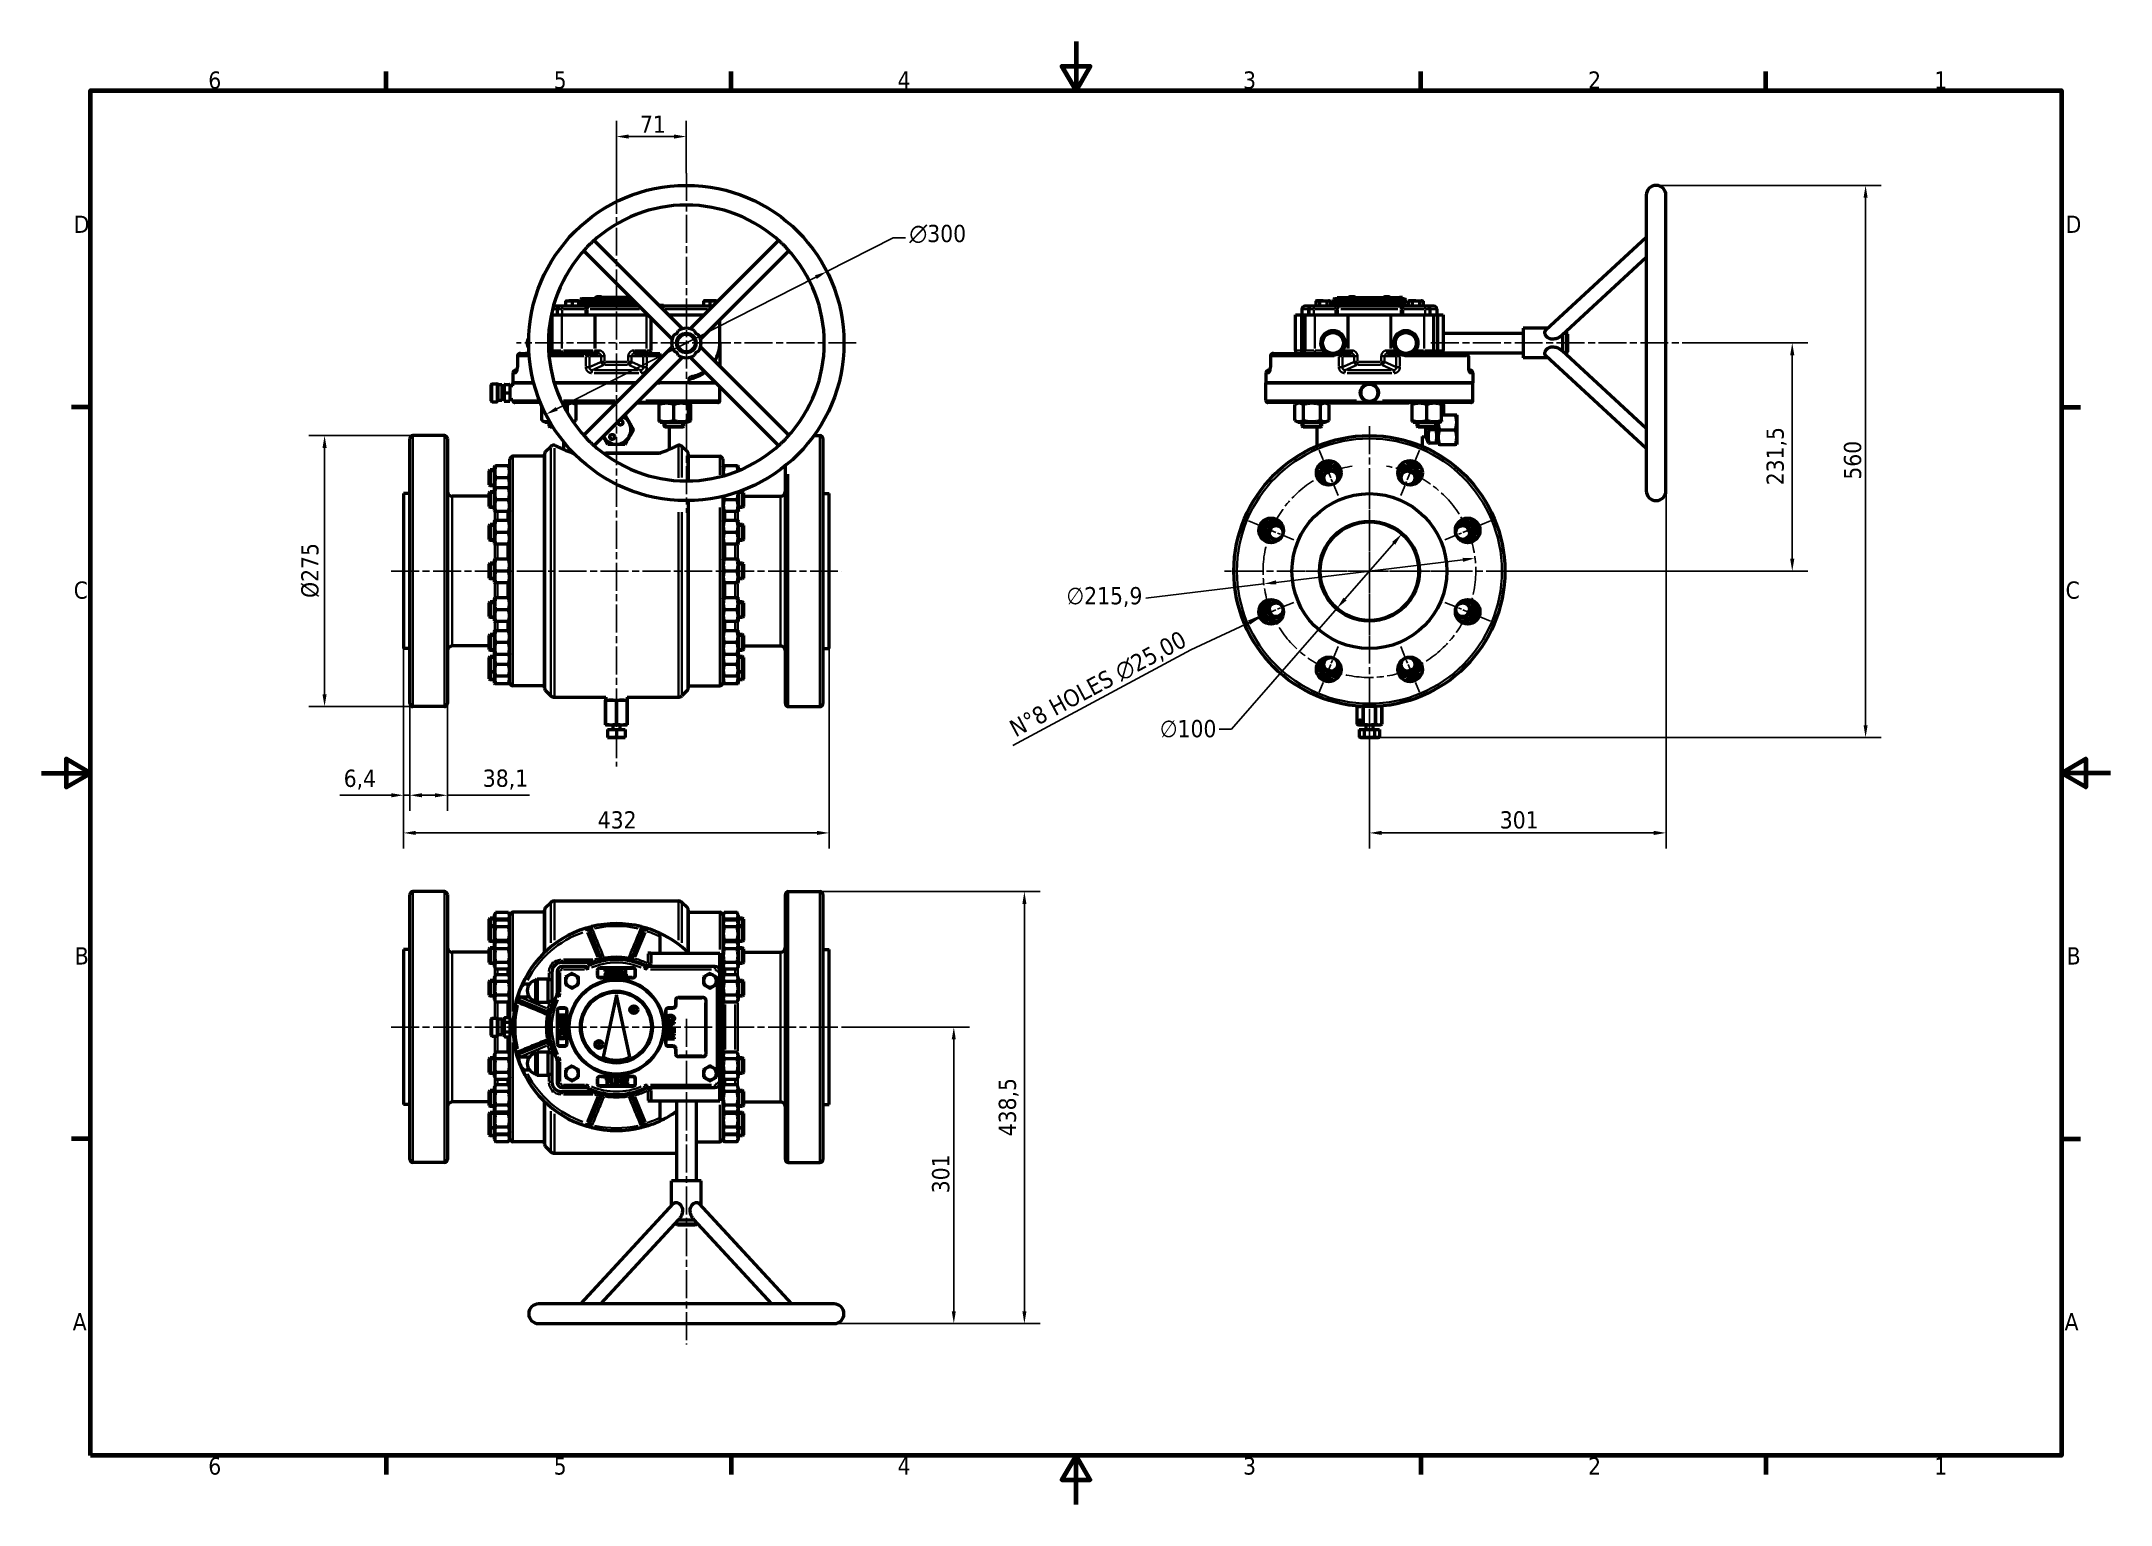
# Model space of a CAD drawing. Header units: millimetres. Extents: x 0 to 2100, y 0 to 1485.
import ezdxf

# ---------------------------------------------------------------- set-up
doc = ezdxf.new("R2010")
doc.units = ezdxf.units.MM
doc.header["$LTSCALE"] = 5
doc.linetypes.add('CHAIN', pattern=[0.3543, 0.2362, -0.0295, 0.0591, -0.0295])
for name, color, linetype, lineweight in [('Bordo (ISO)', 7, 'Continuous', 70), ('Centro (ISO)', 7, 'Continuous', 25), ("Linea d'asse (ISO)", 7, 'Continuous', 25), ('Quota (ISO)', 7, 'Continuous', 25), ('Simbolo (ISO)', 7, 'Continuous', 25), ('Visibile (ISO)', 7, 'Continuous', 50), ('Visibile sottile (ISO)', 7, 'Continuous', 35)]:
    doc.layers.add(name, color=color, linetype=linetype, lineweight=lineweight)
doc.styles.add('Testo nota (ISO)', font='tahoma.ttf')
doc.dimstyles.new('Default (ISO)$7', dxfattribs={"dimscale": 5, "dimtxt": 3.5, "dimasz": 2.5, "dimexe": 3.175, "dimexo": 0, "dimgap": 0.762, "dimtad": 1, "dimrnd": 1e-08, "dimzin": 0, "dimtxsty": 'Testo nota (ISO)', "dimcen": 0.09, "dimdle": 10, "dimclrd": 256, "dimclre": 256, "dimclrt": 256, "dimazin": 0, "dimtfac": 1.001486, "dimtmove": 0, "dimatfit": 3, "dimfxl": 1, "dimtolj": 1, "dimtzin": 0, "dimlwd": -1, "dimlwe": -1, "dimarcsym": 0})
doc.dimstyles.new('Default - Metodo 1b (ISO)', dxfattribs={"dimscale": 5, "dimtxt": 3.5, "dimasz": 2.5, "dimexe": 3.175, "dimexo": 0, "dimgap": 0.762, "dimtad": 1, "dimtoh": 1, "dimrnd": 1e-08, "dimtxsty": 'Testo nota (ISO)', "dimcen": 0.09, "dimdle": 10, "dimclrd": 256, "dimclre": 256, "dimclrt": 256, "dimazin": 2, "dimtfac": 1, "dimtmove": 0, "dimatfit": 3, "dimfxl": 1, "dimtolj": 1, "dimlwd": -1, "dimlwe": -1, "dimarcsym": 0})

msp = doc.modelspace()

# ---------------------------------------------------------------- texts
at = {"layer": 'Simbolo (ISO)', "insert": (1165.0974, 869.9063), "char_height": 17.5, "width": 209.219438, "attachment_point": 9, "rotation": 28.2054017, "line_spacing_factor": 0.6125, "style": 'Testo nota (ISO)'}
msp.add_mtext('{N°8 HOLES \\fAIGDT|b0|i0;\\H17.5000;n\\fTahoma|b0|i0;\\H17.5000;25,00}', dxfattribs=at)

# ---------------------------------------------------------------- blocks, each defined once
blk = doc.blocks.new('Bordi Bordo di default')
at = {"layer": 'Bordo (ISO)'}
for p, q in [((70, 287), (70, 290.9)), ((140, 287), (140, 290.9)), ((280, 287), (280, 290.9)), ((350, 287), (350, 290.9)), ((10, 222.75), (6.1, 222.75)), ((410, 222.75), (413.9, 222.75)), ((10, 74.25), (6.1, 74.25)), ((410, 74.25), (413.9, 74.25)), ((70, 10), (70, 6.1)), ((140, 10), (140, 6.1)), ((280, 10), (280, 6.1)), ((350, 10), (350, 6.1))]:
    blk.add_line(p, q, dxfattribs=at)
at = {"layer": 'Bordo (ISO)', "flags": 128}
for points in [[(210, 297), (210, 287), (207.11, 292), (212.89, 292), (210, 287)], [(10, 10), (10, 287), (410, 287), (410, 10), (10, 10)], [(0, 148.5), (10, 148.5), (5, 151.39), (5, 145.61), (10, 148.5)], [(420, 148.5), (410, 148.5), (415, 151.39), (415, 145.61), (410, 148.5)], [(210, 0), (210, 10), (207.11, 5), (212.89, 5), (210, 10)]]:
    blk.add_lwpolyline(points, dxfattribs=at)
at = {"layer": 'Bordo (ISO)', "char_height": 3.5, "attachment_point": 7, "style": 'Testo nota (ISO)'}
for s, insert in [('6', (33.88, 287.33)), ('5', (103.98, 287.33)), ('4', (173.78, 287.4)), ('3', (243.91, 287.33)), ('2', (313.94, 287.4)), ('1', (384.21, 287.4)), ('D', (6.57, 258.13)), ('D', (410.87, 258.13)), ('C', (6.56, 183.81)), ('C', (410.86, 183.81)), ('B', (6.78, 109.63)), ('B', (411.08, 109.63)), ('A', (6.36, 35.38)), ('A', (410.66, 35.38)), ('6', (33.88, 6.03)), ('5', (103.98, 6.03)), ('4', (173.78, 6.1)), ('3', (243.91, 6.03)), ('2', (313.94, 6.1)), ('1', (384.21, 6.1))]:
    blk.add_mtext(s, dxfattribs=dict(at, insert=insert))
blk = doc.blocks.new('*D4')
at = {"layer": 'Defpoints', "color": 0}
for p in [(367.5, 868.8), (799.5, 868.8), (799.5, 681.7)]:
    blk.add_point(p, dxfattribs=at)
at = {"layer": 'Quota (ISO)'}
for p, q in [((367.5, 868.8), (367.5, 665.8)), ((799.5, 868.8), (799.5, 665.8)), ((380, 681.7), (787, 681.7))]:
    blk.add_line(p, q, dxfattribs=at)
for points in [[(380, 683.8), (380, 679.6), (367.5, 681.7)], [(787, 683.8), (787, 679.6), (799.5, 681.7)]]:
    blk.add_solid(points, dxfattribs=at)
at = {"layer": 'Quota (ISO)', "insert": (564.6, 703.7), "char_height": 17.5, "attachment_point": 1, "style": 'Testo nota (ISO)'}
blk.add_mtext('\\A1;432', dxfattribs=at)
blk = doc.blocks.new('*D5')
at = {"layer": 'Defpoints', "color": 0}
for p in [(1380.6, 985.1), (1314.9, 909.7)]:
    blk.add_point(p, dxfattribs=at)
at = {"layer": 'Quota (ISO)'}
for p, q in [((1372.4, 975.7), (1323.1, 919.1)), ((1314.9, 909.7), (1207.9, 786.9)), ((1207.9, 786.9), (1195.4, 786.9))]:
    blk.add_line(p, q, dxfattribs=at)
for points in [[(1370.8, 977), (1374, 974.3), (1380.6, 985.1)], [(1321.5, 920.5), (1324.7, 917.8), (1314.9, 909.7)]]:
    blk.add_solid(points, dxfattribs=at)
at = {"layer": 'Quota (ISO)', "insert": (1135.1, 796.3), "char_height": 17.5, "attachment_point": 1, "style": 'Testo nota (ISO)'}
blk.add_mtext('\\A1;∅100', dxfattribs=at)
blk = doc.blocks.new('*D6')
at = {"layer": 'Defpoints', "color": 0}
for p in [(1454.9, 960.4), (1240.6, 934.4)]:
    blk.add_point(p, dxfattribs=at)
at = {"layer": 'Quota (ISO)'}
for p, q in [((1442.5, 958.9), (1253, 935.9)), ((1240.6, 934.4), (1121, 919.9))]:
    blk.add_line(p, q, dxfattribs=at)
for points in [[(1442.3, 960.9), (1442.8, 956.8), (1454.9, 960.4)], [(1252.8, 938), (1253.3, 933.9), (1240.6, 934.4)]]:
    blk.add_solid(points, dxfattribs=at)
at = {"layer": 'Quota (ISO)', "insert": (1040.3, 931.2), "char_height": 17.5, "attachment_point": 1, "style": 'Testo nota (ISO)'}
blk.add_mtext('\\A1;∅215,9', dxfattribs=at)
blk = doc.blocks.new('*D7')
at = {"layer": 'Defpoints', "color": 0}
for p in [(367.5, 868.8), (373.9, 812.9), (373.9, 719.9)]:
    blk.add_point(p, dxfattribs=at)
at = {"layer": 'Quota (ISO)'}
for p, q in [((367.5, 868.8), (367.5, 704)), ((373.9, 812.9), (373.9, 704)), ((355, 719.9), (303, 719.9)), ((373.9, 719.9), (367.5, 719.9)), ((386.4, 719.9), (398.9, 719.9))]:
    blk.add_line(p, q, dxfattribs=at)
for points in [[(355, 722), (355, 717.8), (367.5, 719.9)], [(386.4, 722), (386.4, 717.8), (373.9, 719.9)]]:
    blk.add_solid(points, dxfattribs=at)
at = {"layer": 'Quota (ISO)', "insert": (306.8, 745.9), "char_height": 17.5, "attachment_point": 1, "style": 'Testo nota (ISO)'}
blk.add_mtext('\\A1;6,4', dxfattribs=at)
blk = doc.blocks.new('*D8')
at = {"layer": 'Defpoints', "color": 0}
for p in [(373.9, 812.9), (412, 812.9), (412, 719.9)]:
    blk.add_point(p, dxfattribs=at)
at = {"layer": 'Quota (ISO)'}
for p, q in [((373.9, 812.9), (373.9, 704)), ((412, 812.9), (412, 704)), ((386.4, 719.9), (399.5, 719.9)), ((412, 719.9), (495.4, 719.9))]:
    blk.add_line(p, q, dxfattribs=at)
for points in [[(386.4, 722), (386.4, 717.8), (373.9, 719.9)], [(399.5, 722), (399.5, 717.8), (412, 719.9)]]:
    blk.add_solid(points, dxfattribs=at)
at = {"layer": 'Quota (ISO)', "insert": (448, 746), "char_height": 17.5, "attachment_point": 1, "style": 'Testo nota (ISO)'}
blk.add_mtext('\\A1;38,1', dxfattribs=at)
blk = doc.blocks.new('*D9')
at = {"layer": 'Defpoints', "color": 0}
for p in [(376.9, 1084.9), (287.4, 809.9), (376.9, 809.9)]:
    blk.add_point(p, dxfattribs=at)
at = {"layer": 'Quota (ISO)'}
for p, q in [((376.9, 1084.9), (271.5, 1084.9)), ((287.4, 1072.4), (287.4, 822.4)), ((376.9, 809.9), (271.5, 809.9))]:
    blk.add_line(p, q, dxfattribs=at)
for points in [[(285.3, 1072.4), (289.5, 1072.4), (287.4, 1084.9)], [(285.3, 822.4), (289.5, 822.4), (287.4, 809.9)]]:
    blk.add_solid(points, dxfattribs=at)
at = {"layer": 'Quota (ISO)', "insert": (263.7, 920.2), "char_height": 17.5, "attachment_point": 1, "rotation": 90, "style": 'Testo nota (ISO)'}
blk.add_mtext('\\A1;\\fTahoma|b0|i0;\\H17.5000;Ø275', dxfattribs=at)
blk = doc.blocks.new('*D10')
at = {"layer": 'Defpoints', "color": 0}
for p in [(1648.8, 1028.9), (1347.8, 800.4), (1648.8, 681.7)]:
    blk.add_point(p, dxfattribs=at)
at = {"layer": 'Quota (ISO)'}
for p, q in [((1648.8, 1028.9), (1648.8, 665.8)), ((1347.8, 800.4), (1347.8, 665.8)), ((1360.3, 681.7), (1636.3, 681.7))]:
    blk.add_line(p, q, dxfattribs=at)
for points in [[(1360.3, 683.8), (1360.3, 679.6), (1347.8, 681.7)], [(1636.3, 683.8), (1636.3, 679.6), (1648.8, 681.7)]]:
    blk.add_solid(points, dxfattribs=at)
at = {"layer": 'Quota (ISO)', "insert": (1480.1, 703.7), "char_height": 17.5, "attachment_point": 1, "style": 'Testo nota (ISO)'}
blk.add_mtext('\\A1;301', dxfattribs=at)
blk = doc.blocks.new('*D11')
at = {"layer": 'Defpoints', "color": 0}
for p in [(1666.9, 1178.9), (1776.9, 1178.9), (1494.8, 947.4)]:
    blk.add_point(p, dxfattribs=at)
at = {"layer": 'Quota (ISO)'}
for p, q in [((1666.9, 1178.9), (1792.7, 1178.9)), ((1776.9, 959.9), (1776.9, 1166.4)), ((1494.8, 947.4), (1792.7, 947.4))]:
    blk.add_line(p, q, dxfattribs=at)
for points in [[(1774.8, 1166.4), (1779, 1166.4), (1776.9, 1178.9)], [(1774.8, 959.9), (1779, 959.9), (1776.9, 947.4)]]:
    blk.add_solid(points, dxfattribs=at)
at = {"layer": 'Quota (ISO)', "insert": (1750.8, 1034.5), "char_height": 17.5, "attachment_point": 1, "rotation": 90, "style": 'Testo nota (ISO)'}
blk.add_mtext('\\A1;231,5', dxfattribs=at)
blk = doc.blocks.new('*D12')
at = {"layer": 'Defpoints', "color": 0}
for p in [(812, 484.7), (926, 484.7), (804.5, 183.7)]:
    blk.add_point(p, dxfattribs=at)
at = {"layer": 'Quota (ISO)'}
for p, q in [((812, 484.7), (941.8, 484.7)), ((926, 196.2), (926, 472.2)), ((804.5, 183.7), (941.8, 183.7))]:
    blk.add_line(p, q, dxfattribs=at)
for points in [[(923.9, 472.2), (928, 472.2), (926, 484.7)], [(923.9, 196.2), (928, 196.2), (926, 183.7)]]:
    blk.add_solid(points, dxfattribs=at)
at = {"layer": 'Quota (ISO)', "insert": (903.9, 316), "char_height": 17.5, "attachment_point": 1, "rotation": 90, "style": 'Testo nota (ISO)'}
blk.add_mtext('\\A1;301', dxfattribs=at)
blk = doc.blocks.new('*D13')
at = {"layer": 'Defpoints', "color": 0}
for p in [(583.5, 1388.4), (654.5, 1351.4), (583.5, 1338.4)]:
    blk.add_point(p, dxfattribs=at)
at = {"layer": 'Quota (ISO)'}
for p, q in [((583.5, 1338.4), (583.5, 1404.2)), ((642, 1388.4), (596, 1388.4)), ((654.5, 1351.4), (654.5, 1404.2))]:
    blk.add_line(p, q, dxfattribs=at)
for points in [[(596, 1390.5), (596, 1386.3), (583.5, 1388.4)], [(642, 1390.5), (642, 1386.3), (654.5, 1388.4)]]:
    blk.add_solid(points, dxfattribs=at)
at = {"layer": 'Quota (ISO)', "insert": (607.5, 1409.7), "char_height": 17.5, "attachment_point": 1, "style": 'Testo nota (ISO)'}
blk.add_mtext('\\A1;71', dxfattribs=at)
blk = doc.blocks.new('*D14')
at = {"layer": 'Defpoints', "color": 0}
for p in [(797.2, 1251.4), (511.9, 1106.4)]:
    blk.add_point(p, dxfattribs=at)
at = {"layer": 'Quota (ISO)'}
for p, q in [((797.2, 1251.4), (864.6, 1285.6)), ((864.6, 1285.6), (877.1, 1285.6)), ((523.1, 1112.1), (786, 1245.7))]:
    blk.add_line(p, q, dxfattribs=at)
for points in [[(785.1, 1247.6), (787, 1243.9), (797.2, 1251.4)], [(522.1, 1113.9), (524, 1110.2), (511.9, 1106.4)]]:
    blk.add_solid(points, dxfattribs=at)
at = {"layer": 'Quota (ISO)', "insert": (880.9, 1298.8), "char_height": 17.5, "attachment_point": 1, "style": 'Testo nota (ISO)'}
blk.add_mtext('\\A1;{\\fAIGDT|b0|i0;\\H17.5000;\\ln}\\fTahoma|b0|i0;\\H17.5000;300', dxfattribs=at)
blk = doc.blocks.new('*D15')
at = {"layer": 'Defpoints', "color": 0}
for p in [(790.1, 622.2), (804.5, 183.7), (997.6, 183.7)]:
    blk.add_point(p, dxfattribs=at)
at = {"layer": 'Quota (ISO)'}
for p, q in [((790.1, 622.2), (1013.5, 622.2)), ((997.6, 609.7), (997.6, 196.2)), ((804.5, 183.7), (1013.5, 183.7))]:
    blk.add_line(p, q, dxfattribs=at)
for points in [[(995.6, 609.7), (999.7, 609.7), (997.6, 622.2)], [(995.6, 196.2), (999.7, 196.2), (997.6, 183.7)]]:
    blk.add_solid(points, dxfattribs=at)
at = {"layer": 'Quota (ISO)', "insert": (971.6, 373.8), "char_height": 17.5, "attachment_point": 1, "rotation": 90, "style": 'Testo nota (ISO)'}
blk.add_mtext('\\A1;438,5', dxfattribs=at)
blk = doc.blocks.new('*D16')
at = {"layer": 'Defpoints', "color": 0}
for p in [(1638.8, 1338.9), (1851.3, 1338.9), (1355.6, 778.5)]:
    blk.add_point(p, dxfattribs=at)
at = {"layer": 'Quota (ISO)'}
for p, q in [((1638.8, 1338.9), (1867.2, 1338.9)), ((1851.3, 791), (1851.3, 1326.4)), ((1355.6, 778.5), (1867.2, 778.5))]:
    blk.add_line(p, q, dxfattribs=at)
for points in [[(1849.3, 1326.4), (1853.4, 1326.4), (1851.3, 1338.9)], [(1849.3, 791), (1853.4, 791), (1851.3, 778.5)]]:
    blk.add_solid(points, dxfattribs=at)
at = {"layer": 'Quota (ISO)', "insert": (1829.3, 1040.2), "char_height": 17.5, "attachment_point": 1, "rotation": 90, "style": 'Testo nota (ISO)'}
blk.add_mtext('\\A1;560', dxfattribs=at)

# ---------------------------------------------------------------- dimensions: what is measured, and where the dimension line sits
at = {"layer": 'Quota (ISO)'}
for base, p1, p2, angle, override, picture, middle in [((583.5468, 1388.3735), (654.5468, 1351.3997), (583.5468, 1338.3735), 180, {"dimgap": 0.762, "dimtoh": 0, "dimdec": 2, "dimtol": 0, "dimlim": 0, "dimtp": 0, "dimtm": 0, "dimtdec": 2, "dimtofl": 0, "dimatfit": 1}, '*D13', (619.0468, 1388.3735)), ((1851.334, 1338.8997), (1355.5531, 778.527), (1638.7589, 1338.8997), 90, {"dimgap": 0.762, "dimtoh": 0, "dimdec": 0, "dimtol": 0, "dimlim": 0, "dimtp": 0, "dimtm": 0, "dimtdec": 0, "dimtofl": 0, "dimatfit": 1}, '*D16', (1851.334, 1058.7134)), ((1776.8695, 1178.8997), (1494.7589, 947.3997), (1666.8695, 1178.8997), 90, {"dimgap": 0.762, "dimtoh": 0, "dimdec": 2, "dimtol": 0, "dimlim": 0, "dimtp": 0, "dimtm": 0, "dimtdec": 2, "dimtofl": 0, "dimatfit": 1}, '*D11', (1776.8695, 1063.1497)), ((1648.7589, 681.6676), (1347.7589, 800.3997), (1648.7589, 1028.8997), 180, {"dimgap": 0.762, "dimtoh": 0, "dimdec": 2, "dimtol": 0, "dimlim": 0, "dimtp": 0, "dimtm": 0, "dimtdec": 2, "dimtofl": 0, "dimatfit": 1}, '*D10', (1498.2589, 681.6676)), ((412.0468, 719.8957), (373.9468, 812.8997), (412.0468, 812.8997), 180, {"dimgap": 0.762, "dimtoh": 0, "dimdec": 2, "dimtol": 0, "dimlim": 0, "dimtp": 0, "dimtm": 0, "dimtdec": 2, "dimtofl": 0, "dimatfit": 2}, '*D8', (469.7602, 719.8957)), ((997.6492, 183.6529), (790.1468, 622.1529), (804.5468, 183.6529), 90, {"dimgap": 0.762, "dimtoh": 0, "dimdec": 2, "dimtol": 0, "dimlim": 0, "dimtp": 0, "dimtm": 0, "dimtdec": 2, "dimtofl": 0, "dimatfit": 1}, '*D15', (997.6492, 402.9029)), ((925.9629, 484.6529), (804.5468, 183.6529), (812.0468, 484.6529), 90, {"dimgap": 0.762, "dimtoh": 0, "dimdec": 2, "dimtol": 0, "dimlim": 0, "dimtp": 0, "dimtm": 0, "dimtdec": 2, "dimtofl": 0, "dimatfit": 1}, '*D12', (925.9629, 334.1529))]:
    dim = msp.add_linear_dim(base=base, p1=p1, p2=p2, angle=angle, dimstyle='Default - Metodo 1b (ISO)', override=override, dxfattribs=at)
    dim.commit()
    dim.dimension.update_dxf_attribs({"geometry": picture, "text_midpoint": middle, "dimtype": 160})
dim = msp.add_diameter_dim_2p(p1=(511.9081, 1106.4138), p2=(797.1855, 1251.3856), text='{\\fAIGDT|b0|i0;\\H17.5000;\\ln}\\fTahoma|b0|i0;\\H17.5000;300', dimstyle='Default - Metodo 1b (ISO)', override={"dimgap": 0.762, "dimtad": 0, "dimtih": 1, "dimdec": 2, "dimtol": 0, "dimlim": 0, "dimtp": 0, "dimtm": 0, "dimtdec": 2, "dimatfit": 2}, dxfattribs=at)
dim.commit()
dim.dimension.update_dxf_attribs({"geometry": '*D14', "text_midpoint": (909.5496, 1285.6271), "dimtype": 163})
dim = msp.add_linear_dim(base=(287.4114, 809.8997), p1=(376.9468, 1084.8997), p2=(376.9468, 809.8997), angle=90, text='\\fTahoma|b0|i0;\\H17.5000;Ø<>', dimstyle='Default - Metodo 1b (ISO)', override={"dimgap": 0.762, "dimtoh": 0, "dimdec": 2, "dimtol": 0, "dimlim": 0, "dimtp": 0, "dimtm": 0, "dimtdec": 2, "dimtofl": 0, "dimatfit": 1}, dxfattribs=at)
dim.commit()
dim.dimension.update_dxf_attribs({"geometry": '*D9', "text_midpoint": (287.4114, 947.3997), "dimtype": 160})
for p1, p2, picture, middle in [((1380.6153, 985.0887), (1314.9025, 909.7107), '*D5', (1163.307, 786.9141)), ((1454.9256, 960.3805), (1240.5922, 934.4189), '*D6', (1078.7304, 919.9302))]:
    dim = msp.add_diameter_dim_2p(p1=p1, p2=p2, dimstyle='Default - Metodo 1b (ISO)', override={"dimgap": 0.762, "dimtad": 0, "dimtih": 1, "dimdec": 2, "dimlfac": 1, "dimtol": 0, "dimlim": 0, "dimtp": 0, "dimtm": 0, "dimtdec": 2, "dimatfit": 2}, dxfattribs=at)
    dim.commit()
    dim.dimension.update_dxf_attribs({"geometry": picture, "text_midpoint": middle, "dimtype": 163})
for base, p2, override, picture, middle in [((373.9468, 719.8957), (373.9468, 812.8997), {"dimgap": 0.762, "dimtoh": 0, "dimdec": 2, "dimtol": 0, "dimlim": 0, "dimtp": 0, "dimtm": 0, "dimtdec": 2, "dimtofl": 1, "dimatfit": 1}, '*D7', (322.7529, 719.8957)), ((799.5468, 681.6676), (799.5468, 868.7997), {"dimgap": 0.762, "dimtoh": 0, "dimdec": 2, "dimtol": 0, "dimlim": 0, "dimtp": 0, "dimtm": 0, "dimtdec": 2, "dimtofl": 0, "dimatfit": 1}, '*D4', (583.5468, 681.6676))]:
    dim = msp.add_linear_dim(base=base, p1=(367.5468, 868.7997), p2=p2, dimstyle='Default - Metodo 1b (ISO)', override=override, dxfattribs=at)
    dim.commit()
    dim.dimension.update_dxf_attribs({"geometry": picture, "text_midpoint": middle, "dimtype": 160})

# ---------------------------------------------------------------- linework, layer by layer
at = {"layer": 'Centro (ISO)', "linetype": 'CHAIN', "ltscale": 23.990969}
for p, q in [((654.5468, 1351.3997), (654.5468, 1006.3997)), ((827.0468, 1178.8997), (482.0468, 1178.8997)), ((1347.7589, 1094.3997), (1347.7589, 800.3997)), ((1347.7589, 1038.4997), (1347.7589, 856.2997)), ((1494.7589, 947.3997), (1200.7589, 947.3997)), ((1438.8589, 947.3997), (1256.6589, 947.3997))]:
    msp.add_line(p, q, dxfattribs=at)
at = {"layer": 'Centro (ISO)', "linetype": 'CHAIN', "ltscale": 11.111974}
for p, q in [((1316.0153, 1024.0355), (1296.8811, 1070.2295)), ((1398.6367, 1070.2295), (1379.5025, 1024.0355)), ((1271.1231, 979.1433), (1224.9291, 998.2775)), ((1424.3947, 979.1433), (1470.5887, 998.2775)), ((1271.1231, 915.6561), (1224.9291, 896.5219)), ((1424.3947, 915.6561), (1470.5887, 896.5219)), ((1316.0153, 870.7639), (1296.8811, 824.5699)), ((1379.5025, 870.7639), (1398.6367, 824.5699))]:
    msp.add_line(p, q, dxfattribs=at)
at = {"layer": "Linea d'asse (ISO)", "linetype": 'CHAIN', "ltscale": 23.990969}
for p, q in [((583.5468, 1338.3735), (583.5468, 749.0434)), ((1410.2589, 1178.8997), (1666.8695, 1178.8997)), ((355.0468, 947.3997), (812.0468, 947.3997)), ((355.0468, 484.6529), (812.0468, 484.6529)), ((654.5468, 492.8723), (654.5468, 162.5244))]:
    msp.add_line(p, q, dxfattribs=at)
msp.add_arc((1347.7589, 947.3997), 107.95, 99.230945, 80.769055, dxfattribs=at)
at = {"layer": 'Visibile (ISO)'}
for p, q in [((1628.7589, 1328.8997), (1628.7589, 1028.8997)), ((1648.7589, 1028.8997), (1648.7589, 1328.8997)), ((560.9973, 1283.0558), (650.6645, 1193.3886)), ((748.0963, 1283.0558), (658.4291, 1193.3886)), ((1628.7589, 1285.9455), (1526.7902, 1191.8984)), ((550.3907, 1272.4492), (640.0579, 1182.782)), ((758.7029, 1272.4492), (669.0357, 1182.782)), ((1628.7589, 1265.5397), (1542.9373, 1186.3853)), ((532.0468, 1221.7897), (532.0468, 1221.2091)), ((532.0468, 1221.7897), (535.2968, 1221.7897)), ((532.0468, 1221.2091), (532.0468, 1216.2997)), ((541.7968, 1221.7897), (535.2968, 1221.7897)), ((538.5468, 1221.2091), (538.5468, 1216.2997)), ((545.0468, 1221.7897), (541.7968, 1221.7897)), ((545.0468, 1221.2091), (545.0468, 1221.7897)), ((545.0468, 1221.2091), (545.0468, 1216.2997)), ((548.0468, 1224.0791), (547.0468, 1223.0791)), ((547.0468, 1223.0791), (599.7607, 1223.0791)), ((547.0468, 1219.8158), (547.0468, 1223.0791)), ((547.0468, 1219.8158), (603.0241, 1219.8158)), ((547.5468, 1217.9497), (547.0468, 1219.8158)), ((548.0468, 1224.0791), (598.7607, 1224.0791)), ((567.3691, 1225.7791), (564.3691, 1225.7791)), ((597.0468, 1225.0791), (570.0468, 1225.0791)), ((570.0468, 1225.0791), (570.0468, 1224.0791)), ((597.0468, 1225.0791), (597.0468, 1224.0791)), ((672.0468, 1221.7897), (672.0468, 1221.2091)), ((675.2968, 1221.7897), (672.0468, 1221.7897)), ((672.0468, 1221.2091), (672.0468, 1216.2997)), ((681.7968, 1221.7897), (675.2968, 1221.7897)), ((678.5468, 1221.2091), (678.5468, 1216.2997)), ((685.0468, 1221.7897), (681.7968, 1221.7897)), ((685.0468, 1221.7897), (685.0468, 1221.2091)), ((685.0468, 1221.2091), (685.0468, 1220.0063)), ((1294.2589, 1221.7897), (1293.2533, 1221.2091)), ((1293.2533, 1221.2091), (1293.2533, 1216.2997)), ((1295.1297, 1221.7897), (1294.2589, 1221.7897)), ((1300.7589, 1221.7897), (1295.1297, 1221.7897)), ((1297.0061, 1221.2091), (1297.0061, 1216.2997)), ((1300.7589, 1221.7897), (1306.3881, 1221.7897)), ((1304.5117, 1221.2091), (1304.5117, 1216.2997)), ((1307.2589, 1221.7897), (1306.3881, 1221.7897)), ((1307.2589, 1221.7897), (1308.2645, 1221.2091)), ((1308.2645, 1221.2091), (1308.2645, 1216.2997)), ((1312.2589, 1224.0791), (1311.2589, 1223.0791)), ((1311.2589, 1223.0791), (1384.2589, 1223.0791)), ((1311.2589, 1219.8158), (1311.2589, 1223.0791)), ((1311.2589, 1219.8158), (1384.2589, 1219.8158)), ((1311.7589, 1217.9497), (1311.2589, 1219.8158)), ((1312.2589, 1224.0791), (1383.2589, 1224.0791)), ((1314.9058, 1225.0791), (1362.2551, 1225.0791)), ((1314.9058, 1225.0791), (1314.9058, 1224.0791)), ((1331.5812, 1225.7791), (1328.5812, 1225.7791)), ((1366.9366, 1225.7791), (1363.9366, 1225.7791)), ((1368.618, 1225.0791), (1378.4183, 1225.0791)), ((1381.2589, 1225.0791), (1378.4183, 1225.0791)), ((1378.4183, 1225.0791), (1378.4183, 1224.0791)), ((1381.2589, 1225.0791), (1381.2589, 1224.0791)), ((1383.2589, 1224.0791), (1384.2589, 1223.0791)), ((1383.7589, 1217.9497), (1384.2589, 1219.8158)), ((1384.2589, 1219.8158), (1384.2589, 1223.0791)), ((1388.2589, 1221.7897), (1387.2533, 1221.2091)), ((1387.2533, 1221.2091), (1387.2533, 1216.2997)), ((1389.1297, 1221.7897), (1388.2589, 1221.7897)), ((1394.7589, 1221.7897), (1389.1297, 1221.7897)), ((1391.0061, 1221.2091), (1391.0061, 1216.2997)), ((1394.7589, 1221.7897), (1400.3881, 1221.7897)), ((1398.5117, 1221.2091), (1398.5117, 1216.2997)), ((1401.2589, 1221.7897), (1400.3881, 1221.7897)), ((1401.2589, 1221.7897), (1402.2645, 1221.2091)), ((1402.2645, 1221.2091), (1402.2645, 1216.2997)), ((517.4784, 1207.3997), (517.9009, 1207.3997)), ((517.9009, 1207.3997), (518.0468, 1207.3997)), ((518.0468, 1207.3997), (528.0468, 1207.3997)), ((518.0468, 1207.3997), (518.0468, 1171.3997)), ((525.6216, 1216.2997), (519.6348, 1216.2997)), ((523.5468, 1213.2997), (523.5468, 1207.3997)), ((526.5468, 1216.2997), (525.6216, 1216.2997)), ((528.5468, 1216.2997), (526.5468, 1216.2997)), ((528.0468, 1207.3997), (561.3713, 1207.3997)), ((552.2418, 1216.2997), (528.5468, 1216.2997)), ((606.0402, 1216.7997), (545.0468, 1216.7997)), ((548.0297, 1217.5791), (605.2607, 1217.5791)), ((555.6492, 1216.2997), (552.2418, 1216.2997)), ((554.5468, 1217.5791), (554.0468, 1217.0791)), ((554.0468, 1217.0791), (605.7607, 1217.0791)), ((554.0468, 1217.0791), (554.0468, 1216.7997)), ((606.5402, 1216.2997), (555.6492, 1216.2997)), ((561.3713, 1207.3997), (562.2953, 1207.3997)), ((562.2953, 1207.3997), (614.2134, 1207.3997)), ((614.2134, 1207.3997), (615.439, 1207.3997)), ((615.439, 1207.2997), (615.439, 1207.3997)), ((618.5468, 1204.2931), (618.5468, 1171.3997)), ((631.2968, 1216.7997), (627.2534, 1216.7997)), ((681.3402, 1216.2997), (627.7534, 1216.2997)), ((636.6534, 1207.3997), (672.4402, 1207.3997)), ((688.5468, 1178.8997), (688.5468, 1202.2931)), ((1272.7589, 1171.3997), (1272.7589, 1207.3997)), ((1272.7589, 1207.3997), (1278.7589, 1207.3997)), ((1278.7589, 1207.3997), (1282.1131, 1207.3997)), ((1278.7589, 1207.3997), (1278.7589, 1168.4643)), ((1279.2589, 1213.2997), (1279.2589, 1207.3997)), ((1282.1131, 1207.3997), (1282.2589, 1207.3997)), ((1288.497, 1216.2997), (1282.2589, 1216.2997)), ((1282.2589, 1207.3997), (1292.2589, 1207.3997)), ((1282.2589, 1207.3997), (1282.2589, 1171.3997)), ((1286.2589, 1213.2997), (1286.2589, 1207.3997)), ((1289.2589, 1216.2997), (1288.497, 1216.2997)), ((1291.2589, 1216.2997), (1289.2589, 1216.2997)), ((1313.4478, 1216.2997), (1291.2589, 1216.2997)), ((1292.2589, 1207.3997), (1325.5835, 1207.3997)), ((1387.2533, 1216.7997), (1308.2645, 1216.7997)), ((1312.2419, 1217.5791), (1383.2759, 1217.5791)), ((1317.1824, 1216.2997), (1313.4478, 1216.2997)), ((1378.3354, 1216.2997), (1317.1824, 1216.2997)), ((1318.7589, 1217.5791), (1318.2589, 1217.0791)), ((1318.2589, 1217.0791), (1377.2589, 1217.0791)), ((1318.2589, 1217.0791), (1318.2589, 1216.7997)), ((1325.5835, 1207.3997), (1326.5074, 1207.3997)), ((1326.5074, 1207.3997), (1369.0104, 1207.3997)), ((1369.0104, 1207.3997), (1369.9343, 1207.3997)), ((1369.9343, 1207.3997), (1403.2589, 1207.3997)), ((1376.7589, 1217.5791), (1377.2589, 1217.0791)), ((1377.2589, 1217.0791), (1377.2589, 1216.7997)), ((1382.07, 1216.2997), (1378.3354, 1216.2997)), ((1404.2589, 1216.2997), (1382.07, 1216.2997)), ((1403.2589, 1207.3997), (1413.2589, 1207.3997)), ((1406.2589, 1216.2997), (1404.2589, 1216.2997)), ((1407.0208, 1216.2997), (1406.2589, 1216.2997)), ((1413.2589, 1216.2997), (1407.0208, 1216.2997)), ((1409.2589, 1213.2997), (1409.2589, 1207.3997)), ((1413.2589, 1171.3997), (1413.2589, 1207.3997)), ((1413.2589, 1207.3997), (1413.4047, 1207.3997)), ((1413.4047, 1207.3997), (1416.7589, 1207.3997)), ((1416.2589, 1213.2997), (1416.2589, 1207.3997)), ((1416.7589, 1207.3997), (1422.7589, 1207.3997)), ((1416.7589, 1207.3997), (1416.7589, 1168.4639)), ((1422.7589, 1207.3997), (1422.7589, 1171.3997)), ((518.0468, 1189.8997), (514.9796, 1189.8997)), ((688.5468, 1178.8997), (688.5468, 1155.5063)), ((1422.7589, 1188.8997), (1503.7589, 1188.8997)), ((1503.7589, 1193.8997), (1503.7589, 1163.8997)), ((1528.96, 1193.8997), (1503.7589, 1193.8997)), ((1543.7589, 1187.143), (1543.7589, 1170.6564)), ((1545.6635, 1188.8997), (1547.7589, 1188.8997)), ((1547.7589, 1188.8997), (1547.7589, 1168.8997)), ((1548.7589, 1187.8997), (1547.7589, 1188.8997)), ((1548.7589, 1187.8997), (1548.7589, 1169.8997)), ((483.0852, 1165.3997), (483.0852, 1154.3458)), ((486.1256, 1168.3997), (486.0852, 1168.3997)), ((486.1256, 1168.3997), (491.4213, 1168.3997)), ((494.8917, 1168.3997), (491.4213, 1168.3997)), ((553.4596, 1168.3997), (514.9411, 1168.3997)), ((550.3907, 1085.3502), (640.0579, 1175.0174)), ((565.0113, 1168.3997), (553.4596, 1168.3997)), ((560.9973, 1074.7436), (650.6645, 1164.4108)), ((613.634, 1168.3997), (602.0822, 1168.3997)), ((613.634, 1168.3997), (627.5468, 1168.3997)), ((627.5468, 1168.3997), (627.5468, 1165.3997)), ((627.5468, 1162.5063), (627.5468, 1165.3997)), ((748.0963, 1074.7436), (658.4291, 1164.4108)), ((758.7029, 1085.3502), (669.0357, 1175.0174)), ((1247.2973, 1165.3997), (1247.2973, 1154.3458)), ((1250.2973, 1168.3997), (1303.9766, 1168.3997)), ((1272.7589, 1171.3997), (1272.7589, 1168.3997)), ((1317.5412, 1168.3997), (1317.6717, 1168.3997)), ((1329.2234, 1168.3997), (1317.6717, 1168.3997)), ((1377.8461, 1168.3997), (1366.2944, 1168.3997)), ((1377.9766, 1168.3997), (1377.8461, 1168.3997)), ((1445.2205, 1168.3997), (1391.5412, 1168.3997)), ((1422.7589, 1168.3997), (1422.7589, 1171.3997)), ((1422.7589, 1168.8997), (1503.7589, 1168.8997)), ((1448.2205, 1165.3997), (1448.2205, 1154.3458)), ((1528.96, 1163.8997), (1503.7589, 1163.8997)), ((1628.7589, 1071.8539), (1526.7902, 1165.901)), ((1628.7589, 1092.2597), (1542.9373, 1171.4141)), ((1545.6635, 1168.8997), (1547.7589, 1168.8997)), ((1548.7589, 1169.8997), (1547.7589, 1168.8997)), ((456.4143, 1120.2497), (456.4143, 1136.5497)), ((457.4143, 1137.5497), (462.3729, 1137.5497)), ((463.6835, 1136.4461), (462.7264, 1137.4033)), ((467.4143, 1136.2997), (464.0371, 1136.2997)), ((467.4143, 1136.2997), (467.4143, 1120.4997)), ((469.1668, 1135.3997), (467.4143, 1135.3997)), ((469.5668, 1136.8997), (469.5668, 1132.6497)), ((469.9191, 1136.8997), (469.5668, 1136.8997)), ((469.9191, 1136.8997), (475.2144, 1136.8997)), ((475.5668, 1136.8997), (475.2144, 1136.8997)), ((475.5668, 1136.8997), (475.5668, 1132.6497)), ((478.5468, 1135.3377), (475.5668, 1135.4308)), ((478.5468, 1148.3824), (478.5468, 1138.3997)), ((499.7574, 1138.3997), (478.5468, 1138.3997)), ((478.5468, 1135.3377), (478.5468, 1138.3997)), ((478.5468, 1138.3997), (499.7574, 1138.3997)), ((482.8656, 1151.6612), (481.0258, 1151.3368)), ((603.4402, 1138.3997), (520.5328, 1138.3997)), ((520.5328, 1138.3997), (603.4402, 1138.3997)), ((684.4402, 1138.3997), (624.6534, 1138.3997)), ((624.6534, 1138.3997), (627.5468, 1138.3997)), ((627.5468, 1138.3997), (627.5468, 1141.2931)), ((657.0315, 1141.746), (657.0315, 1138.3997)), ((657.0315, 1138.3997), (684.4402, 1138.3997)), ((688.5468, 1120.3997), (688.5468, 1134.2931)), ((1242.7589, 1148.3824), (1242.7589, 1138.3997)), ((1452.7589, 1138.3997), (1242.7589, 1138.3997)), ((1242.7589, 1120.3997), (1242.7589, 1138.3997)), ((1242.7589, 1138.3997), (1452.7589, 1138.3997)), ((1247.0777, 1151.6612), (1245.238, 1151.3368)), ((1448.4401, 1151.6612), (1450.2798, 1151.3368)), ((1452.7589, 1148.3824), (1452.7589, 1138.3997)), ((1452.7589, 1120.3997), (1452.7589, 1138.3997)), ((457.4143, 1119.2497), (462.3729, 1119.2497)), ((463.6835, 1120.3533), (462.7264, 1119.3961)), ((467.4143, 1120.4997), (464.0371, 1120.4997)), ((469.1668, 1121.3997), (467.4143, 1121.3997)), ((469.5668, 1132.6497), (469.5668, 1124.1497)), ((469.5668, 1124.1497), (469.5668, 1119.8997)), ((469.5668, 1119.8997), (469.9191, 1119.8997)), ((469.9191, 1128.3997), (475.2144, 1128.3997)), ((469.9191, 1119.8997), (475.2144, 1119.8997)), ((475.2144, 1119.8997), (475.5668, 1119.8997)), ((475.5668, 1132.6497), (475.5668, 1124.1497)), ((475.5668, 1124.1497), (475.5668, 1119.8997)), ((478.5468, 1121.4617), (475.5668, 1121.3686)), ((478.5468, 1120.3997), (478.5468, 1121.4617)), ((506.426, 1118.3997), (480.5468, 1118.3997)), ((507.89, 1100.4034), (507.89, 1114.9327)), ((583.4402, 1118.3997), (528.294, 1118.3997)), ((533.8707, 1107.9258), (533.8707, 1116.396)), ((539.0605, 1118.3997), (542.531, 1116.396)), ((542.531, 1116.396), (542.531, 1100.4034)), ((686.5468, 1118.3997), (604.6534, 1118.3997)), ((628.0331, 1118.3997), (626.8831, 1117.7357)), ((626.8831, 1116.396), (626.8831, 1117.7357)), ((626.8831, 1100.4034), (626.8831, 1116.396)), ((641.8831, 1100.4034), (641.8831, 1116.396)), ((655.7331, 1118.3997), (656.8831, 1117.7357)), ((656.8831, 1117.7357), (659.2036, 1116.396)), ((656.8831, 1117.7357), (656.8831, 1116.396)), ((656.8831, 1100.4034), (656.8831, 1116.396)), ((659.2036, 1100.4034), (659.2036, 1116.396)), ((1450.7589, 1118.3997), (1244.7589, 1118.3997)), ((1275.5726, 1118.3997), (1272.1021, 1116.396)), ((1272.1021, 1100.4034), (1272.1021, 1116.396)), ((1280.7623, 1100.4034), (1280.7623, 1116.396)), ((1298.0828, 1100.4034), (1298.0828, 1116.396)), ((1303.2726, 1118.3997), (1306.7431, 1116.396)), ((1306.7431, 1116.396), (1306.7431, 1100.4034)), ((1392.2452, 1118.3997), (1391.0952, 1117.7357)), ((1391.0952, 1116.396), (1391.0952, 1117.7357)), ((1391.0952, 1100.4034), (1391.0952, 1116.396)), ((1406.0952, 1100.4034), (1406.0952, 1116.396)), ((1419.9452, 1118.3997), (1421.0952, 1117.7357)), ((1421.0952, 1117.7357), (1421.0952, 1116.396)), ((1421.0952, 1117.7357), (1423.4157, 1116.396)), ((1421.0952, 1100.4034), (1421.0952, 1116.396)), ((1423.4157, 1105.8997), (1423.4157, 1116.396)), ((511.3605, 1098.3997), (507.89, 1100.4034)), ((511.3605, 1098.3997), (516.2726, 1098.3997)), ((515.2105, 1094.3997), (515.2105, 1098.3997)), ((515.2105, 1094.3997), (518.6801, 1094.3997)), ((516.2105, 1093.3997), (515.2105, 1094.3997)), ((519.3072, 1093.3997), (516.2105, 1093.3997)), ((539.7333, 1098.7881), (542.531, 1100.4034)), ((626.8831, 1099.0637), (626.8831, 1100.4034)), ((628.0331, 1098.3997), (626.8831, 1099.0637)), ((628.0331, 1098.3997), (655.7331, 1098.3997)), ((631.8831, 1094.3997), (631.8831, 1098.3997)), ((631.8831, 1094.3997), (651.8831, 1094.3997)), ((632.8831, 1093.3997), (631.8831, 1094.3997)), ((650.8831, 1093.3997), (632.8831, 1093.3997)), ((637.0468, 1093.3997), (637.0468, 1070.7447)), ((650.8831, 1093.3997), (651.8831, 1094.3997)), ((651.8831, 1094.3997), (651.8831, 1098.3997)), ((655.7331, 1098.3997), (656.8831, 1099.0637)), ((656.8831, 1099.0637), (659.2036, 1100.4034)), ((656.8831, 1100.4034), (656.8831, 1099.0637)), ((1275.5726, 1098.3997), (1272.1021, 1100.4034)), ((1275.5726, 1098.3997), (1303.2726, 1098.3997)), ((1279.4226, 1094.3997), (1279.4226, 1098.3997)), ((1279.4226, 1094.3997), (1299.4226, 1094.3997)), ((1280.4226, 1093.3997), (1279.4226, 1094.3997)), ((1298.4226, 1093.3997), (1280.4226, 1093.3997)), ((1294.2589, 1093.3997), (1294.2589, 1074.0646)), ((1298.4226, 1093.3997), (1299.4226, 1094.3997)), ((1299.4226, 1094.3997), (1299.4226, 1098.3997)), ((1303.2726, 1098.3997), (1306.7431, 1100.4034)), ((1391.0952, 1099.0637), (1391.0952, 1100.4034)), ((1392.2452, 1098.3997), (1391.0952, 1099.0637)), ((1392.2452, 1098.3997), (1419.9452, 1098.3997)), ((1396.0952, 1094.3997), (1396.0952, 1098.3997)), ((1396.0952, 1094.3997), (1416.0952, 1094.3997)), ((1397.0952, 1093.3997), (1396.0952, 1094.3997)), ((1415.0952, 1093.3997), (1397.0952, 1093.3997)), ((1405.0195, 1083.8311), (1405.0195, 1093.3997)), ((1415.0952, 1093.3997), (1416.0952, 1094.3997)), ((1416.0195, 1087.361), (1416.0195, 1094.324)), ((1416.0952, 1094.3997), (1416.0952, 1098.3997)), ((1417.5276, 1097.2496), (1416.8801, 1097.2496)), ((1417.5195, 1097.2496), (1417.5195, 1098.3997)), ((1417.5276, 1098.3997), (1417.5276, 1083.3997)), ((1419.9452, 1098.3997), (1421.0952, 1099.0637)), ((1421.0952, 1105.8997), (1435.0332, 1105.8997)), ((1421.0952, 1100.4034), (1421.0952, 1099.0637)), ((1435.0332, 1105.8997), (1436.3729, 1105.8997)), ((1436.5276, 1105.6317), (1436.3729, 1105.8997)), ((1436.5276, 1105.6317), (1436.5276, 1076.1676)), ((373.9468, 812.8997), (373.9468, 1081.8997)), ((409.0468, 1084.8997), (376.9468, 1084.8997)), ((412.0468, 1081.8997), (412.0468, 812.8997)), ((511.4255, 1068.2784), (517.0823, 1073.9352)), ((530.0468, 1078.4022), (530.0468, 1070.7447)), ((655.6681, 1068.2784), (650.0112, 1073.9352)), ((784.0226, 1084.8997), (790.1468, 1084.8997)), ((793.1468, 1081.8997), (793.1468, 812.8997)), ((1401.2589, 1083.9486), (1401.2589, 1074.0646)), ((1401.2589, 1083.9486), (1405.0195, 1083.8311)), ((1405.0195, 1083.8311), (1407.6179, 1077.3997)), ((1407.6179, 1077.3997), (1408.4617, 1077.3997)), ((1415.8245, 1090.8997), (1408.4617, 1090.8997)), ((1415.8245, 1077.3997), (1408.4617, 1077.3997)), ((1415.8245, 1077.3997), (1416.0195, 1077.3997)), ((1416.0195, 1087.361), (1416.0195, 1080.9384)), ((1416.0195, 1077.3997), (1416.0195, 1080.9384)), ((1416.0195, 1079.3997), (1417.2827, 1079.3997)), ((1417.5276, 1078.1997), (1417.3909, 1078.1997)), ((1417.5276, 1083.3997), (1417.5276, 1075.8997)), ((1418.8674, 1075.8997), (1417.5276, 1075.8997)), ((1418.8674, 1090.8997), (1435.0332, 1090.8997)), ((1418.8674, 1075.8997), (1435.0332, 1075.8997)), ((1436.3729, 1075.8997), (1435.0332, 1075.8997)), ((1436.5276, 1076.1676), (1436.3729, 1075.8997)), ((454.5468, 1049.0973), (455.5468, 1050.0973)), ((455.5468, 1050.0973), (455.5468, 1034.0973)), ((459.5468, 1050.0973), (455.5468, 1050.0973)), ((459.5468, 1053.1973), (460.0664, 1054.0973)), ((459.5468, 1053.1973), (459.5468, 1030.9973)), ((460.0664, 1054.0973), (461.1382, 1054.0973)), ((473.9554, 1054.0973), (461.1382, 1054.0973)), ((473.9554, 1054.0973), (475.0272, 1054.0973)), ((475.5468, 1053.1973), (475.0272, 1054.0973)), ((475.5468, 1052.8487), (475.5468, 1060.8997)), ((475.5468, 1051.6514), (475.5468, 1052.8487)), ((475.5468, 1028.7548), (475.5468, 1051.6514)), ((510.5468, 1063.8997), (478.5468, 1063.8997)), ((510.5468, 828.6423), (510.5468, 1066.1571)), ((540.2839, 1066.8997), (539.6321, 1066.8997)), ((609.0909, 1066.8997), (570.5468, 1066.8997)), ((627.4615, 1066.8997), (609.0909, 1066.8997)), ((656.5468, 1066.1571), (656.5468, 1038.914)), ((656.5468, 1063.8997), (688.5468, 1063.8997)), ((691.5468, 1060.8997), (691.5468, 1052.8487)), ((691.5468, 1053.1973), (692.0664, 1054.0973)), ((691.5468, 1052.8487), (691.5468, 1051.6514)), ((691.5468, 1051.6514), (691.5468, 1043.8775)), ((692.0664, 1054.0973), (693.1382, 1054.0973)), ((705.9554, 1054.0973), (693.1382, 1054.0973)), ((705.9554, 1054.0973), (707.0272, 1054.0973)), ((707.5468, 1053.1973), (707.0272, 1054.0973)), ((707.5468, 1049.3196), (707.5468, 1053.1973)), ((709.4098, 1050.0973), (707.5468, 1050.0973)), ((755.0468, 812.8997), (755.0468, 1054.4017)), ((454.5468, 1035.0973), (454.5468, 1049.0973)), ((454.5468, 1035.0973), (455.5468, 1034.0973)), ((459.5468, 1034.0973), (455.5468, 1034.0973)), ((459.5468, 1030.9781), (460.0664, 1031.8781)), ((459.5468, 1030.9973), (459.5523, 1030.9877)), ((459.5468, 1030.9781), (459.5468, 1008.7781)), ((460.0664, 1031.8781), (461.1382, 1031.8781)), ((473.9554, 1042.0973), (461.1382, 1042.0973)), ((473.9554, 1031.8781), (461.1382, 1031.8781)), ((473.9554, 1031.8781), (475.0272, 1031.8781)), ((475.5468, 1030.9781), (475.0272, 1031.8781)), ((475.5468, 1030.9973), (475.5412, 1030.9877)), ((367.5468, 1025.9997), (367.5468, 868.7997)), ((373.9468, 1025.9997), (367.5468, 1025.9997)), ((454.5468, 1023.3997), (417.0468, 1023.3997)), ((454.5468, 1026.8781), (455.5468, 1027.8781)), ((454.5468, 1012.8781), (454.5468, 1026.8781)), ((454.5468, 1012.8781), (455.5468, 1011.8781)), ((455.5468, 1027.8781), (455.5468, 1011.8781)), ((459.5468, 1027.8781), (455.5468, 1027.8781)), ((459.5468, 1011.8781), (455.5468, 1011.8781)), ((459.5468, 1008.7781), (460.0664, 1007.8781)), ((473.9554, 1019.8781), (461.1382, 1019.8781)), ((475.5468, 1008.7781), (475.0272, 1007.8781)), ((475.5468, 1026.5426), (475.5468, 1028.7548)), ((475.5468, 992.2754), (475.5468, 1026.5426)), ((656.5468, 1018.9122), (656.5468, 828.6423)), ((691.5468, 1023.2366), (691.5468, 992.2754)), ((691.5468, 1008.7781), (692.0664, 1007.8781)), ((705.9554, 1019.8781), (693.1382, 1019.8781)), ((707.5468, 1008.7781), (707.0272, 1007.8781)), ((707.5468, 1008.7781), (707.5468, 1027.9328)), ((711.5468, 1027.8781), (707.5468, 1027.8781)), ((711.5468, 1011.8781), (707.5468, 1011.8781)), ((711.5468, 1011.8781), (711.5468, 1027.8781)), ((712.5468, 1026.8781), (711.5468, 1027.8781)), ((712.5468, 1012.8781), (711.5468, 1011.8781)), ((712.5468, 1026.8781), (712.5468, 1012.8781)), ((712.5468, 1023.3997), (750.0468, 1023.3997)), ((793.1468, 1025.9997), (799.5468, 1025.9997)), ((799.5468, 868.7997), (799.5468, 1025.9997)), ((454.5468, 993.6247), (455.5468, 994.6247)), ((454.5468, 979.6247), (454.5468, 993.6247)), ((455.5468, 994.6247), (455.5468, 978.6247)), ((459.5468, 994.6247), (455.5468, 994.6247)), ((459.5468, 997.7247), (460.0664, 998.6247)), ((459.5468, 997.7247), (459.5468, 975.5247)), ((461.1382, 1007.8781), (460.0664, 1007.8781)), ((460.0664, 998.6247), (461.1382, 998.6247)), ((473.9554, 1007.8781), (461.1382, 1007.8781)), ((473.9554, 998.6247), (461.1382, 998.6247)), ((475.0272, 1007.8781), (473.9554, 1007.8781)), ((473.9554, 998.6247), (475.0272, 998.6247)), ((475.5468, 997.7247), (475.0272, 998.6247)), ((475.5468, 989.3849), (475.5468, 992.2754)), ((475.5468, 948.964), (475.5468, 989.3849)), ((691.5468, 997.7247), (692.0664, 998.6247)), ((691.5468, 992.2754), (691.5468, 989.3849)), ((691.5468, 989.3849), (691.5468, 948.964)), ((693.1382, 1007.8781), (692.0664, 1007.8781)), ((692.0664, 998.6247), (693.1382, 998.6247)), ((705.9554, 1007.8781), (693.1382, 1007.8781)), ((705.9554, 998.6247), (693.1382, 998.6247)), ((707.0272, 1007.8781), (705.9554, 1007.8781)), ((705.9554, 998.6247), (707.0272, 998.6247)), ((707.5468, 997.7247), (707.0272, 998.6247)), ((707.5468, 975.5247), (707.5468, 997.7247)), ((711.5468, 994.6247), (707.5468, 994.6247)), ((711.5468, 978.6247), (711.5468, 994.6247)), ((712.5468, 993.6247), (711.5468, 994.6247)), ((712.5468, 993.6247), (712.5468, 979.6247)), ((454.5468, 979.6247), (455.5468, 978.6247)), ((459.5468, 978.6247), (455.5468, 978.6247)), ((459.5468, 975.5247), (460.0664, 974.6247)), ((461.1382, 974.6247), (460.0664, 974.6247)), ((473.9554, 986.6247), (461.1382, 986.6247)), ((473.9554, 974.6247), (461.1382, 974.6247)), ((475.0272, 974.6247), (473.9554, 974.6247)), ((475.5468, 975.5247), (475.0272, 974.6247)), ((691.5468, 975.5247), (692.0664, 974.6247)), ((693.1382, 974.6247), (692.0664, 974.6247)), ((705.9554, 986.6247), (693.1382, 986.6247)), ((705.9554, 974.6247), (693.1382, 974.6247)), ((707.0272, 974.6247), (705.9554, 974.6247)), ((707.5468, 975.5247), (707.0272, 974.6247)), ((711.5468, 978.6247), (707.5468, 978.6247)), ((712.5468, 979.6247), (711.5468, 978.6247)), ((454.5468, 954.3997), (455.5468, 955.3997)), ((454.5468, 940.3997), (454.5468, 954.3997)), ((455.5468, 955.3997), (455.5468, 939.3997)), ((459.5468, 955.3997), (455.5468, 955.3997)), ((459.5468, 958.4997), (460.0664, 959.3997)), ((459.5468, 958.4997), (459.5468, 936.2997)), ((460.0664, 959.3997), (461.1382, 959.3997)), ((473.9554, 959.3997), (461.1382, 959.3997)), ((473.9554, 947.3997), (461.1382, 947.3997)), ((473.9554, 959.3997), (475.0272, 959.3997)), ((475.5468, 958.4997), (475.0272, 959.3997)), ((475.5468, 945.8354), (475.5468, 948.964)), ((475.5468, 905.4145), (475.5468, 945.8354)), ((691.5468, 958.4997), (692.0664, 959.3997)), ((691.5468, 948.964), (691.5468, 945.8354)), ((691.5468, 945.8354), (691.5468, 905.4145)), ((692.0664, 959.3997), (693.1382, 959.3997)), ((705.9554, 959.3997), (693.1382, 959.3997)), ((705.9554, 947.3997), (693.1382, 947.3997)), ((705.9554, 959.3997), (707.0272, 959.3997)), ((707.5468, 958.4997), (707.0272, 959.3997)), ((707.5468, 936.2997), (707.5468, 958.4997)), ((711.5468, 955.3997), (707.5468, 955.3997)), ((711.5468, 939.3997), (711.5468, 955.3997)), ((712.5468, 954.3997), (711.5468, 955.3997)), ((712.5468, 954.3997), (712.5468, 940.3997)), ((454.5468, 940.3997), (455.5468, 939.3997)), ((459.5468, 939.3997), (455.5468, 939.3997)), ((459.5468, 936.2997), (460.0664, 935.3997)), ((461.1382, 935.3997), (460.0664, 935.3997)), ((473.9554, 935.3997), (461.1382, 935.3997)), ((475.0272, 935.3997), (473.9554, 935.3997)), ((475.5468, 936.2997), (475.0272, 935.3997)), ((691.5468, 936.2997), (692.0664, 935.3997)), ((693.1382, 935.3997), (692.0664, 935.3997)), ((705.9554, 935.3997), (693.1382, 935.3997)), ((707.0272, 935.3997), (705.9554, 935.3997)), ((707.5468, 936.2997), (707.0272, 935.3997)), ((711.5468, 939.3997), (707.5468, 939.3997)), ((712.5468, 940.3997), (711.5468, 939.3997)), ((454.5468, 915.1746), (455.5468, 916.1746)), ((454.5468, 901.1746), (454.5468, 915.1746)), ((455.5468, 916.1746), (455.5468, 900.1746)), ((459.5468, 916.1746), (455.5468, 916.1746)), ((459.5468, 919.2746), (460.0664, 920.1746)), ((459.5468, 919.2746), (459.5468, 897.0746)), ((460.0664, 920.1746), (461.1382, 920.1746)), ((473.9554, 920.1746), (461.1382, 920.1746)), ((473.9554, 908.1746), (461.1382, 908.1746)), ((473.9554, 920.1746), (475.0272, 920.1746)), ((475.5468, 919.2746), (475.0272, 920.1746)), ((475.5468, 902.524), (475.5468, 905.4145)), ((691.5468, 919.2746), (692.0664, 920.1746)), ((691.5468, 905.4145), (691.5468, 902.524)), ((692.0664, 920.1746), (693.1382, 920.1746)), ((705.9554, 920.1746), (693.1382, 920.1746)), ((705.9554, 908.1746), (693.1382, 908.1746)), ((705.9554, 920.1746), (707.0272, 920.1746)), ((707.5468, 919.2746), (707.0272, 920.1746)), ((707.5468, 897.0746), (707.5468, 919.2746)), ((711.5468, 916.1746), (707.5468, 916.1746)), ((711.5468, 900.1746), (711.5468, 916.1746)), ((712.5468, 915.1746), (711.5468, 916.1746)), ((712.5468, 915.1746), (712.5468, 901.1746)), ((454.5468, 901.1746), (455.5468, 900.1746)), ((454.5468, 881.9213), (455.5468, 882.9213)), ((459.5468, 900.1746), (455.5468, 900.1746)), ((455.5468, 882.9213), (455.5468, 866.9213)), ((459.5468, 882.9213), (455.5468, 882.9213)), ((459.5468, 897.0746), (460.0664, 896.1746)), ((459.5468, 886.0213), (460.0664, 886.9213)), ((459.5468, 886.0213), (459.5468, 863.8213)), ((461.1382, 896.1746), (460.0664, 896.1746)), ((460.0664, 886.9213), (461.1382, 886.9213)), ((473.9554, 896.1746), (461.1382, 896.1746)), ((473.9554, 886.9213), (461.1382, 886.9213)), ((475.0272, 896.1746), (473.9554, 896.1746)), ((473.9554, 886.9213), (475.0272, 886.9213)), ((475.5468, 897.0746), (475.0272, 896.1746)), ((475.5468, 886.0213), (475.0272, 886.9213)), ((475.5468, 868.2568), (475.5468, 902.524)), ((691.5468, 902.524), (691.5468, 868.2568)), ((691.5468, 897.0746), (692.0664, 896.1746)), ((691.5468, 886.0213), (692.0664, 886.9213)), ((693.1382, 896.1746), (692.0664, 896.1746)), ((692.0664, 886.9213), (693.1382, 886.9213)), ((705.9554, 896.1746), (693.1382, 896.1746)), ((705.9554, 886.9213), (693.1382, 886.9213)), ((707.0272, 896.1746), (705.9554, 896.1746)), ((705.9554, 886.9213), (707.0272, 886.9213)), ((707.5468, 897.0746), (707.0272, 896.1746)), ((707.5468, 886.0213), (707.0272, 886.9213)), ((711.5468, 900.1746), (707.5468, 900.1746)), ((707.5468, 863.8213), (707.5468, 886.0213)), ((711.5468, 882.9213), (707.5468, 882.9213)), ((712.5468, 901.1746), (711.5468, 900.1746)), ((711.5468, 866.9213), (711.5468, 882.9213)), ((712.5468, 881.9213), (711.5468, 882.9213)), ((373.9468, 868.7997), (367.5468, 868.7997)), ((454.5468, 871.3997), (417.0468, 871.3997)), ((454.5468, 867.9213), (454.5468, 881.9213)), ((454.5468, 867.9213), (455.5468, 866.9213)), ((459.5468, 866.9213), (455.5468, 866.9213)), ((459.5468, 863.8213), (460.0664, 862.9213)), ((459.5468, 863.802), (459.5523, 863.8116)), ((459.5468, 863.802), (459.5468, 841.602)), ((461.1382, 862.9213), (460.0664, 862.9213)), ((473.9554, 874.9213), (461.1382, 874.9213)), ((473.9554, 862.9213), (461.1382, 862.9213)), ((475.0272, 862.9213), (473.9554, 862.9213)), ((475.5468, 863.8213), (475.0272, 862.9213)), ((475.5468, 863.802), (475.5412, 863.8116)), ((475.5468, 866.0446), (475.5468, 868.2568)), ((475.5468, 843.148), (475.5468, 866.0446)), ((691.5468, 868.2568), (691.5468, 866.0446)), ((691.5468, 866.0446), (691.5468, 843.148)), ((691.5468, 863.8213), (692.0664, 862.9213)), ((691.5468, 863.802), (691.5523, 863.8116)), ((693.1382, 862.9213), (692.0664, 862.9213)), ((705.9554, 874.9213), (693.1382, 874.9213)), ((705.9554, 862.9213), (693.1382, 862.9213)), ((707.0272, 862.9213), (705.9554, 862.9213)), ((707.5468, 863.8213), (707.0272, 862.9213)), ((707.5468, 863.802), (707.5412, 863.8116)), ((711.5468, 866.9213), (707.5468, 866.9213)), ((707.5468, 841.602), (707.5468, 863.802)), ((712.5468, 867.9213), (711.5468, 866.9213)), ((712.5468, 881.9213), (712.5468, 867.9213)), ((712.5468, 871.3997), (750.0468, 871.3997)), ((793.1468, 868.7997), (799.5468, 868.7997)), ((454.5468, 859.702), (455.5468, 860.702)), ((454.5468, 845.702), (454.5468, 859.702)), ((454.5468, 837.8997), (454.5468, 845.702)), ((454.5468, 845.702), (455.5468, 844.702)), ((455.5468, 860.702), (455.5468, 844.702)), ((459.5468, 860.702), (455.5468, 860.702)), ((455.5468, 844.702), (455.5468, 836.8997)), ((459.5468, 844.702), (455.5468, 844.702)), ((459.5468, 841.602), (459.5468, 833.7997)), ((459.5468, 841.602), (460.0664, 840.702)), ((461.1382, 840.702), (460.0664, 840.702)), ((473.9554, 852.702), (461.1382, 852.702)), ((473.9554, 840.702), (461.1382, 840.702)), ((475.0272, 840.702), (473.9554, 840.702)), ((475.5468, 841.602), (475.0272, 840.702)), ((475.5468, 841.9507), (475.5468, 843.148)), ((475.5468, 833.9105), (475.5468, 841.9507)), ((691.5468, 843.148), (691.5468, 841.9507)), ((691.5468, 841.9507), (691.5468, 833.9105)), ((691.5468, 841.602), (692.0664, 840.702)), ((693.1382, 840.702), (692.0664, 840.702)), ((705.9554, 852.702), (693.1382, 852.702)), ((705.9554, 840.702), (693.1382, 840.702)), ((707.0272, 840.702), (705.9554, 840.702)), ((707.5468, 841.602), (707.0272, 840.702)), ((711.5468, 860.702), (707.5468, 860.702)), ((711.5468, 844.702), (707.5468, 844.702)), ((707.5468, 833.7997), (707.5468, 841.602)), ((711.5468, 844.702), (711.5468, 860.702)), ((712.5468, 859.702), (711.5468, 860.702)), ((712.5468, 845.702), (711.5468, 844.702)), ((711.5468, 836.8997), (711.5468, 844.702)), ((712.5468, 859.702), (712.5468, 845.702)), ((712.5468, 845.702), (712.5468, 837.8997)), ((454.5468, 837.8997), (455.5468, 836.8997)), ((459.5468, 836.8997), (455.5468, 836.8997)), ((459.5468, 833.7997), (460.0664, 832.8997)), ((461.1382, 832.8997), (460.0664, 832.8997)), ((473.9554, 832.8997), (461.1382, 832.8997)), ((475.0272, 832.8997), (473.9554, 832.8997)), ((475.5468, 833.7997), (475.0272, 832.8997)), ((475.5468, 833.7997), (475.5468, 833.9105)), ((510.5468, 830.8997), (478.5468, 830.8997)), ((511.4255, 826.521), (517.0823, 820.8642)), ((520.6178, 819.3997), (572.7138, 819.3997)), ((572.7138, 819.3997), (572.6235, 816.5087)), ((594.3798, 819.3997), (646.4757, 819.3997)), ((594.3798, 819.3997), (594.4701, 816.5087)), ((655.6681, 826.521), (650.0112, 820.8642)), ((656.5468, 830.8997), (688.5468, 830.8997)), ((691.5468, 833.9105), (691.5468, 833.7997)), ((691.5468, 833.7997), (692.0664, 832.8997)), ((693.1382, 832.8997), (692.0664, 832.8997)), ((705.9554, 832.8997), (693.1382, 832.8997)), ((707.0272, 832.8997), (705.9554, 832.8997)), ((707.5468, 833.7997), (707.0272, 832.8997)), ((711.5468, 836.8997), (707.5468, 836.8997)), ((712.5468, 837.8997), (711.5468, 836.8997)), ((409.0468, 809.8997), (376.9468, 809.8997)), ((572.6235, 816.5087), (572.5468, 816.4644)), ((572.5468, 815.4829), (572.5468, 816.4644)), ((572.5468, 815.4829), (572.5497, 815.4829)), ((572.5468, 791.9642), (572.5468, 815.4829)), ((572.5497, 815.4829), (572.5497, 791.9642)), ((572.6235, 816.5087), (594.4701, 816.5087)), ((583.5438, 815.4829), (583.5497, 815.4829)), ((583.5438, 791.9642), (583.5438, 815.4829)), ((583.5497, 815.4829), (583.5497, 791.9642)), ((594.4701, 816.5087), (594.5468, 816.4644)), ((594.5438, 815.4829), (594.5468, 815.4829)), ((594.5438, 791.9642), (594.5438, 815.4829)), ((594.5468, 816.4644), (594.5468, 815.4829)), ((594.5468, 815.4829), (594.5468, 791.9642)), ((758.0468, 809.8997), (790.1468, 809.8997)), ((1335.0589, 810.4875), (1335.0589, 791.9642)), ((1335.0589, 810.4875), (1335.0589, 791.9642)), ((1341.4063, 791.9642), (1341.4063, 810.0465)), ((1341.4115, 810.0463), (1341.4115, 791.9642)), ((1354.1063, 791.9642), (1354.1063, 810.0463)), ((1354.1115, 810.0465), (1354.1115, 791.9642)), ((1360.4589, 791.9642), (1360.4589, 810.4875)), ((1360.4589, 810.4875), (1360.4589, 791.9642)), ((572.5468, 791.5087), (572.5468, 791.9642)), ((572.5468, 791.9642), (572.5497, 791.9642)), ((572.5468, 791.5087), (578.0468, 791.5087)), ((574.5468, 786.527), (583.5468, 786.527)), ((574.5468, 786.527), (574.5468, 778.9001)), ((574.5468, 778.9001), (574.5468, 778.527)), ((574.5468, 778.527), (579.0468, 778.527)), ((578.0468, 791.5087), (589.0468, 791.5087)), ((579.0468, 778.527), (588.0468, 778.527)), ((580.0468, 791.5087), (580.0468, 787.027)), ((583.5438, 791.9642), (583.5497, 791.9642)), ((583.5468, 786.527), (592.5468, 786.527)), ((583.5468, 786.527), (583.5468, 778.9001)), ((587.0468, 791.5087), (587.0468, 787.027)), ((588.0468, 778.527), (592.5468, 778.527)), ((589.0468, 791.5087), (594.5468, 791.5087)), ((592.5468, 786.527), (592.5468, 778.9001)), ((592.5468, 778.527), (592.5468, 778.9001)), ((594.5438, 791.9642), (594.5468, 791.9642)), ((594.5468, 791.9642), (594.5468, 791.5087)), ((1336.7589, 791.5087), (1335.0589, 791.9642)), ((1336.7589, 791.5087), (1338.2326, 791.5087)), ((1337.3666, 786.527), (1342.5627, 786.527)), ((1337.3666, 786.527), (1337.3666, 778.9001)), ((1338.7589, 778.527), (1337.3666, 778.9001)), ((1337.798, 795.2416), (1337.6476, 795.3222)), ((1337.798, 794.7758), (1337.6476, 794.6952)), ((1338.6673, 795.2416), (1337.798, 795.2416)), ((1338.6673, 794.7758), (1337.798, 794.7758)), ((1338.0307, 796.1507), (1338.4156, 796.4229)), ((1338.0307, 793.8666), (1338.4156, 793.5945)), ((1338.2326, 791.5087), (1347.7589, 791.5087)), ((1338.7589, 778.527), (1339.9647, 778.527)), ((1339.9647, 778.527), (1347.7589, 778.527)), ((1341.4063, 791.9642), (1341.4115, 791.9642)), ((1342.5627, 786.527), (1352.955, 786.527)), ((1342.5627, 786.527), (1342.5627, 778.9001)), ((1344.2589, 791.5087), (1344.2589, 787.027)), ((1347.7589, 791.5087), (1357.2852, 791.5087)), ((1347.7589, 778.527), (1355.5531, 778.527)), ((1351.2589, 791.5087), (1351.2589, 787.027)), ((1352.955, 786.527), (1358.1512, 786.527)), ((1352.955, 786.527), (1352.955, 778.9001)), ((1354.1063, 791.9642), (1354.1115, 791.9642)), ((1355.5531, 778.527), (1356.7589, 778.527)), ((1356.7589, 778.527), (1358.1512, 778.9001)), ((1357.2852, 791.5087), (1358.7589, 791.5087)), ((1358.1512, 786.527), (1358.1512, 778.9001)), ((1358.7589, 791.5087), (1360.4589, 791.9642)), ((373.9468, 350.1529), (373.9468, 619.1529)), ((409.0468, 622.1529), (376.9468, 622.1529)), ((412.0468, 619.1529), (412.0468, 350.1529)), ((511.4255, 605.5315), (517.0823, 611.1884)), ((520.6178, 612.6529), (646.4757, 612.6529)), ((655.6681, 605.5315), (650.0112, 611.1884)), ((755.0468, 350.1529), (755.0468, 619.1529)), ((758.0468, 622.1529), (790.1468, 622.1529)), ((793.1468, 619.1529), (793.1468, 350.1529)), ((454.5468, 594.1529), (455.5468, 595.1529)), ((454.5468, 586.3505), (454.5468, 594.1529)), ((455.5468, 595.1529), (455.5468, 587.3505)), ((459.5468, 595.1529), (455.5468, 595.1529)), ((459.5468, 598.2529), (461.1382, 601.0093)), ((459.5468, 598.2529), (459.5468, 590.4505)), ((459.5468, 590.4505), (461.1382, 593.2069)), ((459.5468, 590.4505), (459.5468, 568.2505)), ((473.9554, 601.0093), (461.1382, 601.0093)), ((473.9554, 594.0811), (461.1382, 594.0811)), ((473.9554, 593.2069), (461.1382, 593.2069)), ((475.5468, 598.2529), (473.9554, 601.0093)), ((475.5468, 590.4505), (473.9554, 593.2069)), ((475.5468, 598.1421), (475.5468, 598.2529)), ((475.5468, 590.1019), (475.5468, 598.1421)), ((475.5468, 588.9046), (475.5468, 590.1019)), ((475.5468, 566.008), (475.5468, 588.9046)), ((510.5468, 601.1529), (478.5468, 601.1529)), ((510.5468, 560.1247), (510.5468, 603.4102)), ((656.5468, 603.4102), (656.5468, 560.1247)), ((656.5468, 601.1529), (688.5468, 601.1529)), ((691.5468, 598.2529), (693.1382, 601.0093)), ((691.5468, 598.2529), (691.5468, 598.1421)), ((691.5468, 598.1421), (691.5468, 590.1019)), ((691.5468, 590.4505), (693.1382, 593.2069)), ((691.5468, 590.1019), (691.5468, 588.9046)), ((691.5468, 588.9046), (691.5468, 566.008)), ((705.9554, 601.0093), (693.1382, 601.0093)), ((705.9554, 594.0811), (693.1382, 594.0811)), ((705.9554, 593.2069), (693.1382, 593.2069)), ((707.5468, 598.2529), (705.9554, 601.0093)), ((707.5468, 590.4505), (705.9554, 593.2069)), ((707.5468, 590.4505), (707.5468, 598.2529)), ((711.5468, 595.1529), (707.5468, 595.1529)), ((707.5468, 568.2505), (707.5468, 590.4505)), ((711.5468, 587.3505), (711.5468, 595.1529)), ((712.5468, 594.1529), (711.5468, 595.1529)), ((712.5468, 594.1529), (712.5468, 586.3505)), ((454.5468, 586.3505), (455.5468, 587.3505)), ((454.5468, 572.3505), (454.5468, 586.3505)), ((454.5468, 572.3505), (455.5468, 571.3505)), ((455.5468, 587.3505), (455.5468, 571.3505)), ((459.5468, 587.3505), (455.5468, 587.3505)), ((459.5468, 571.3505), (455.5468, 571.3505)), ((459.5468, 568.2313), (461.1382, 570.9877)), ((459.5468, 568.2505), (459.5523, 568.2409)), ((459.5468, 568.2313), (459.5468, 546.0313)), ((473.9554, 586.2787), (461.1382, 586.2787)), ((473.9554, 572.4223), (461.1382, 572.4223)), ((473.9554, 570.9877), (461.1382, 570.9877)), ((475.5468, 568.2313), (473.9554, 570.9877)), ((475.5468, 568.2505), (475.5412, 568.2409)), ((568.1881, 554.396), (556.2312, 583.2625)), ((610.8623, 583.2625), (598.9054, 554.396)), ((627.5468, 576.6746), (627.5468, 579.9891)), ((627.5468, 576.6746), (627.5468, 559.6529)), ((691.5468, 568.2313), (693.1382, 570.9877)), ((691.5468, 568.2505), (691.5523, 568.2409)), ((705.9554, 586.2787), (693.1382, 586.2787)), ((705.9554, 572.4223), (693.1382, 572.4223)), ((705.9554, 570.9877), (693.1382, 570.9877)), ((707.5468, 568.2313), (705.9554, 570.9877)), ((707.5468, 568.2505), (707.5412, 568.2409)), ((711.5468, 587.3505), (707.5468, 587.3505)), ((711.5468, 571.3505), (707.5468, 571.3505)), ((707.5468, 546.0313), (707.5468, 568.2313)), ((711.5468, 571.3505), (711.5468, 587.3505)), ((712.5468, 586.3505), (711.5468, 587.3505)), ((712.5468, 572.3505), (711.5468, 571.3505)), ((712.5468, 586.3505), (712.5468, 572.3505)), ((367.5468, 563.2529), (367.5468, 406.0529)), ((373.9468, 563.2529), (367.5468, 563.2529)), ((454.5468, 560.6529), (417.0468, 560.6529)), ((454.5468, 564.1313), (455.5468, 565.1313)), ((454.5468, 550.1313), (454.5468, 564.1313)), ((454.5468, 550.1313), (455.5468, 549.1313)), ((455.5468, 565.1313), (455.5468, 549.1313)), ((459.5468, 565.1313), (455.5468, 565.1313)), ((459.5468, 549.1313), (455.5468, 549.1313)), ((459.5468, 546.0313), (461.1382, 543.2749)), ((473.9554, 564.0595), (461.1382, 564.0595)), ((473.9554, 550.2031), (461.1382, 550.2031)), ((475.5468, 546.0313), (473.9554, 543.2749)), ((475.5468, 563.7957), (475.5468, 566.008)), ((475.5468, 529.5285), (475.5468, 563.7957)), ((561.3713, 550.1529), (528.0468, 550.1529)), ((552.2418, 546.1529), (528.5468, 546.1529)), ((683.5468, 546.1529), (614.8517, 546.1529)), ((618.5468, 559.6529), (615.5468, 559.6529)), ((618.5468, 559.6529), (688.5468, 559.6529)), ((618.5468, 559.6529), (618.5468, 549.1509)), ((688.5468, 541.1529), (688.5468, 559.6529)), ((691.5468, 566.008), (691.5468, 563.7957)), ((691.5468, 563.7957), (691.5468, 529.5285)), ((691.5468, 546.0313), (693.1382, 543.2749)), ((705.9554, 564.0595), (693.1382, 564.0595)), ((705.9554, 550.2031), (693.1382, 550.2031)), ((707.5468, 546.0313), (705.9554, 543.2749)), ((711.5468, 565.1313), (707.5468, 565.1313)), ((711.5468, 549.1313), (707.5468, 549.1313)), ((711.5468, 549.1313), (711.5468, 565.1313)), ((712.5468, 564.1313), (711.5468, 565.1313)), ((712.5468, 550.1313), (711.5468, 549.1313)), ((712.5468, 564.1313), (712.5468, 550.1313)), ((712.5468, 560.6529), (750.0468, 560.6529)), ((793.1468, 563.2529), (799.5468, 563.2529)), ((799.5468, 406.0529), (799.5468, 563.2529)), ((454.5468, 530.8779), (455.5468, 531.8779)), ((454.5468, 516.8779), (454.5468, 530.8779)), ((455.5468, 531.8779), (455.5468, 515.8779)), ((459.5468, 531.8779), (455.5468, 531.8779)), ((459.5468, 534.9779), (461.1382, 537.7343)), ((459.5468, 534.9779), (459.5468, 512.7779)), ((473.9554, 543.2749), (461.1382, 543.2749)), ((473.9554, 537.7343), (461.1382, 537.7343)), ((473.9554, 530.8061), (461.1382, 530.8061)), ((475.5468, 534.9779), (473.9554, 537.7343)), ((475.5468, 526.6381), (475.5468, 529.5285)), ((475.5468, 493.2275), (475.5468, 526.6381)), ((491.4213, 528.4352), (495.4696, 528.4352)), ((501.9257, 532.2068), (503.2468, 533.5279)), ((501.9257, 511.099), (501.9257, 532.2068)), ((503.2468, 533.5279), (503.2468, 509.7779)), ((503.2468, 533.5279), (514.0468, 533.5279)), ((514.0468, 533.5279), (514.0468, 509.7779)), ((518.0468, 532.6529), (514.0468, 532.6529)), ((518.0468, 540.1529), (518.0468, 506.8283)), ((523.5468, 541.1529), (523.5468, 518.9639)), ((564.0468, 542.1529), (564.0468, 537.1529)), ((600.5468, 544.6529), (566.5468, 544.6529)), ((566.5468, 534.6529), (600.5468, 534.6529)), ((571.7582, 541.0017), (572.5577, 540.9295)), ((576.6222, 537.9585), (575.8227, 538.0307)), ((578.7937, 543.5239), (577.9633, 543.5239)), ((577.9633, 543.5239), (577.9633, 535.7818)), ((577.9633, 535.7818), (578.7937, 535.7818)), ((578.7937, 539.8772), (578.7937, 543.5239)), ((582.1154, 539.8772), (578.7937, 539.8772)), ((578.7937, 535.7818), (578.7937, 538.9746)), ((578.7937, 538.9746), (582.1154, 538.9746)), ((582.9459, 543.5239), (582.1154, 543.5239)), ((582.1154, 543.5239), (582.1154, 539.8772)), ((582.1154, 538.9746), (582.1154, 535.7818)), ((582.1154, 535.7818), (582.9459, 535.7818)), ((582.9459, 535.7818), (582.9459, 543.5239)), ((584.3643, 535.7818), (585.1947, 535.7818)), ((588.5165, 535.7818), (589.3521, 535.7818)), ((592.3953, 536.6896), (590.3114, 536.6896)), ((590.3114, 536.6896), (590.3114, 535.7818)), ((590.3114, 535.7818), (595.3353, 535.7818)), ((593.2308, 543.5239), (592.3953, 543.5239)), ((592.3953, 543.5239), (592.3953, 536.6896)), ((593.2308, 536.6896), (593.2308, 543.5239)), ((595.3353, 536.6896), (593.2308, 536.6896)), ((595.3353, 535.7818), (595.3353, 536.6896)), ((603.0468, 537.1529), (603.0468, 542.1529)), ((688.5468, 428.1529), (688.5468, 541.1529)), ((691.5468, 534.9779), (693.1382, 537.7343)), ((691.5468, 529.5285), (691.5468, 526.6381)), ((691.5468, 526.6381), (691.5468, 442.6677)), ((705.9554, 543.2749), (693.1382, 543.2749)), ((705.9554, 537.7343), (693.1382, 537.7343)), ((705.9554, 530.8061), (693.1382, 530.8061)), ((707.5468, 534.9779), (705.9554, 537.7343)), ((707.5468, 512.7779), (707.5468, 534.9779)), ((711.5468, 531.8779), (707.5468, 531.8779)), ((711.5468, 515.8779), (711.5468, 531.8779)), ((712.5468, 530.8779), (711.5468, 531.8779)), ((712.5468, 530.8779), (712.5468, 516.8779)), ((454.5468, 516.8779), (455.5468, 515.8779)), ((459.5468, 515.8779), (455.5468, 515.8779)), ((459.5468, 512.7779), (461.1382, 510.0215)), ((473.9554, 516.9497), (461.1382, 516.9497)), ((473.9554, 510.0215), (461.1382, 510.0215)), ((475.5468, 512.7779), (473.9554, 510.0215)), ((484.9371, 511.9684), (513.8036, 500.0115)), ((495.4696, 514.8705), (486.1256, 514.8705)), ((501.9257, 511.099), (503.2468, 509.7779)), ((503.2468, 509.7779), (514.0468, 509.7779)), ((518.0468, 510.6529), (514.0468, 510.6529)), ((531.0468, 504.1529), (526.0468, 504.1529)), ((583.5468, 517.506), (570.0468, 453.9934)), ((597.0468, 453.9934), (583.5468, 517.506)), ((641.0468, 504.1529), (636.0468, 504.1529)), ((643.5468, 512.1529), (643.5468, 506.6529)), ((672.0468, 514.6529), (646.0468, 514.6529)), ((674.5468, 457.1529), (674.5468, 512.1529)), ((691.5468, 512.7779), (693.1382, 510.0215)), ((705.9554, 516.9497), (693.1382, 516.9497)), ((705.9554, 510.0215), (693.1382, 510.0215)), ((707.5468, 512.7779), (705.9554, 510.0215)), ((711.5468, 515.8779), (707.5468, 515.8779)), ((712.5468, 516.8779), (711.5468, 515.8779)), ((456.4143, 476.5029), (456.4143, 492.8029)), ((457.4143, 493.8029), (462.3729, 493.8029)), ((463.6835, 492.6993), (462.7264, 493.6564)), ((467.4143, 492.5529), (464.0371, 492.5529)), ((467.4143, 492.5529), (467.4143, 476.7529)), ((469.1668, 491.6529), (467.4143, 491.6529)), ((469.5668, 493.1529), (469.9191, 494.4678)), ((469.5668, 493.1529), (469.5668, 492.0141)), ((469.5668, 492.0141), (469.5668, 484.6529)), ((469.5668, 484.6529), (469.5668, 477.2917)), ((469.9191, 494.4678), (475.2144, 494.4678)), ((469.9191, 489.5603), (475.2144, 489.5603)), ((475.5668, 493.1529), (475.2144, 494.4678)), ((475.5668, 493.1529), (475.5668, 492.0141)), ((475.5668, 492.0141), (475.5668, 484.6529)), ((478.7758, 491.5838), (475.5668, 491.684)), ((475.5668, 484.6529), (475.5668, 477.2917)), ((523.5468, 501.6529), (523.5468, 467.6529)), ((532.4178, 496.6838), (524.6757, 496.6838)), ((524.6757, 496.6838), (524.6757, 495.3943)), ((524.6757, 495.3943), (529.7254, 492.8411)), ((524.6757, 492.8411), (524.6757, 491.6445)), ((529.7254, 492.8411), (524.6757, 492.8411)), ((524.6757, 491.6445), (532.4178, 491.6445)), ((524.6757, 490.5562), (524.6757, 485.7335)), ((525.9807, 490.5562), (524.6757, 490.5562)), ((524.6757, 485.7335), (532.4178, 485.7335)), ((525.9807, 487.0178), (525.9807, 490.5562)), ((528.0851, 487.0178), (525.9807, 487.0178)), ((532.4178, 492.8927), (527.2444, 495.4872)), ((527.2444, 495.4872), (532.4178, 495.4872)), ((529.3901, 490.2106), (528.0851, 490.2106)), ((528.0851, 490.2106), (528.0851, 487.0178)), ((529.3901, 487.0178), (529.3901, 490.2106)), ((531.1129, 487.0178), (529.3901, 487.0178)), ((532.4178, 490.4478), (531.1129, 490.4478)), ((531.1129, 490.4478), (531.1129, 487.0178)), ((532.4178, 495.4872), (532.4178, 496.6838)), ((532.4178, 491.6445), (532.4178, 492.8927)), ((532.4178, 485.7335), (532.4178, 490.4478)), ((533.5468, 467.6529), (533.5468, 501.6529)), ((599.7811, 502.3305), (600.5028, 503.5805)), ((600.5028, 501.0805), (599.7811, 502.3305)), ((600.5028, 503.5805), (601.9461, 503.5805)), ((601.9461, 501.0805), (600.5028, 501.0805)), ((601.9461, 503.5805), (602.6678, 502.3305)), ((602.6678, 502.3305), (601.9461, 501.0805)), ((633.5468, 501.6529), (633.5468, 467.6529)), ((642.4178, 489.5039), (634.6757, 489.5039)), ((642.4178, 483.5723), (634.6757, 483.5723)), ((634.6757, 483.5723), (634.6757, 478.8579)), ((635.9807, 488.2144), (638.1935, 488.2144)), ((639.4984, 488.2144), (642.4178, 488.2144)), ((642.4178, 488.2144), (642.4178, 489.5039)), ((642.4178, 478.7496), (642.4178, 483.5723)), ((457.4143, 475.5029), (462.3729, 475.5029)), ((463.6835, 476.6064), (462.7264, 475.6493)), ((467.4143, 476.7529), (464.0371, 476.7529)), ((469.1668, 477.6529), (467.4143, 477.6529)), ((469.5668, 477.2917), (469.5668, 476.1529)), ((469.5668, 476.1529), (469.9191, 474.8379)), ((469.9191, 479.7454), (475.2144, 479.7454)), ((469.9191, 474.8379), (475.2144, 474.8379)), ((475.5668, 476.1529), (475.2144, 474.8379)), ((475.5468, 442.6677), (475.5468, 476.0782)), ((478.7758, 477.722), (475.5668, 477.6217)), ((475.5668, 477.2917), (475.5668, 476.1529)), ((513.8036, 469.2942), (484.9371, 457.3373)), ((518.0468, 462.4774), (518.0468, 429.1529)), ((524.6757, 481.0913), (524.6757, 479.8018)), ((527.5951, 481.0913), (524.6757, 481.0913)), ((524.6757, 479.8018), (532.4178, 479.8018)), ((526.0468, 465.1529), (531.0468, 465.1529)), ((531.1129, 481.0913), (528.9001, 481.0913)), ((564.4257, 466.9752), (565.1474, 468.2252)), ((565.1474, 465.7252), (564.4257, 466.9752)), ((565.1474, 468.2252), (566.5908, 468.2252)), ((566.5908, 465.7252), (565.1474, 465.7252)), ((566.5908, 468.2252), (567.3125, 466.9752)), ((567.3125, 466.9752), (566.5908, 465.7252)), ((634.6757, 478.8579), (635.9807, 478.8579)), ((642.4178, 477.6613), (634.6757, 477.6613)), ((634.6757, 477.6613), (634.6757, 476.413)), ((634.6757, 476.413), (639.8492, 473.8186)), ((639.8492, 473.8186), (634.6757, 473.8186)), ((634.6757, 473.8186), (634.6757, 472.6219)), ((634.6757, 472.6219), (642.4178, 472.6219)), ((635.9807, 478.8579), (635.9807, 482.2879)), ((635.9807, 482.2879), (637.7034, 482.2879)), ((636.0468, 465.1529), (641.0468, 465.1529)), ((642.4178, 473.9114), (637.3682, 476.4646)), ((637.3682, 476.4646), (642.4178, 476.4646)), ((637.7034, 482.2879), (637.7034, 479.0952)), ((637.7034, 479.0952), (639.0084, 479.0952)), ((639.0084, 479.0952), (639.0084, 482.2879)), ((639.0084, 482.2879), (641.1129, 482.2879)), ((641.1129, 482.2879), (641.1129, 478.7496)), ((641.1129, 478.7496), (642.4178, 478.7496)), ((642.4178, 476.4646), (642.4178, 477.6613)), ((642.4178, 472.6219), (642.4178, 473.9114)), ((643.5468, 462.6529), (643.5468, 457.1529)), ((454.5468, 452.4278), (455.5468, 453.4278)), ((454.5468, 438.4278), (454.5468, 452.4278)), ((455.5468, 453.4278), (455.5468, 437.4278)), ((459.5468, 453.4278), (455.5468, 453.4278)), ((459.5468, 456.5278), (461.1382, 459.2842)), ((459.5468, 456.5278), (459.5468, 434.3278)), ((473.9554, 459.2842), (461.1382, 459.2842)), ((473.9554, 452.356), (461.1382, 452.356)), ((475.5468, 456.5278), (473.9554, 459.2842)), ((475.5468, 439.7772), (475.5468, 442.6677)), ((486.1256, 454.4352), (495.4696, 454.4352)), ((501.9257, 458.2068), (503.2468, 459.5279)), ((501.9257, 437.099), (501.9257, 458.2068)), ((503.2468, 459.5279), (503.2468, 435.7779)), ((503.2468, 459.5279), (514.0468, 459.5279)), ((514.0468, 459.5279), (514.0468, 435.7779)), ((518.0468, 458.6529), (514.0468, 458.6529)), ((523.5468, 450.3418), (523.5468, 428.1529)), ((646.0468, 454.6529), (672.0468, 454.6529)), ((691.5468, 456.5278), (693.1382, 459.2842)), ((691.5468, 442.6677), (691.5468, 439.7772)), ((705.9554, 459.2842), (693.1382, 459.2842)), ((705.9554, 452.356), (693.1382, 452.356)), ((707.5468, 456.5278), (705.9554, 459.2842)), ((707.5468, 434.3278), (707.5468, 456.5278)), ((711.5468, 453.4278), (707.5468, 453.4278)), ((711.5468, 437.4278), (711.5468, 453.4278)), ((712.5468, 452.4278), (711.5468, 453.4278)), ((712.5468, 452.4278), (712.5468, 438.4278)), ((454.5468, 438.4278), (455.5468, 437.4278)), ((454.5468, 419.1744), (455.5468, 420.1744)), ((459.5468, 437.4278), (455.5468, 437.4278)), ((455.5468, 420.1744), (455.5468, 404.1744)), ((459.5468, 420.1744), (455.5468, 420.1744)), ((459.5468, 434.3278), (461.1382, 431.5714)), ((459.5468, 423.2744), (461.1382, 426.0308)), ((459.5468, 423.2744), (459.5468, 401.0744)), ((473.9554, 438.4996), (461.1382, 438.4996)), ((473.9554, 431.5714), (461.1382, 431.5714)), ((473.9554, 426.0308), (461.1382, 426.0308)), ((475.5468, 434.3278), (473.9554, 431.5714)), ((475.5468, 423.2744), (473.9554, 426.0308)), ((475.5468, 405.51), (475.5468, 439.7772)), ((495.4696, 440.8705), (491.4213, 440.8705)), ((501.9257, 437.099), (503.2468, 435.7779)), ((503.2468, 435.7779), (514.0468, 435.7779)), ((518.0468, 436.6529), (514.0468, 436.6529)), ((528.5468, 423.1529), (552.2418, 423.1529)), ((564.0468, 432.1529), (564.0468, 427.1529)), ((600.5468, 434.6529), (566.5468, 434.6529)), ((566.5468, 424.6529), (600.5468, 424.6529)), ((576.7821, 433.5239), (571.7582, 433.5239)), ((571.7582, 433.5239), (571.7582, 432.6161)), ((571.7582, 432.6161), (573.8627, 432.6161)), ((573.8627, 432.6161), (573.8627, 425.7818)), ((573.8627, 425.7818), (574.6983, 425.7818)), ((574.6983, 425.7818), (574.6983, 432.6161)), ((574.6983, 432.6161), (576.7821, 432.6161)), ((576.7821, 432.6161), (576.7821, 433.5239)), ((578.5771, 433.5239), (577.7415, 433.5239)), ((582.7292, 433.5239), (581.8988, 433.5239)), ((584.9781, 433.5239), (584.1477, 433.5239)), ((584.1477, 433.5239), (584.1477, 425.7818)), ((584.1477, 425.7818), (584.9781, 425.7818)), ((584.9781, 430.3311), (584.9781, 433.5239)), ((588.2998, 430.3311), (584.9781, 430.3311)), ((584.9781, 425.7818), (584.9781, 429.4285)), ((584.9781, 429.4285), (588.2998, 429.4285)), ((589.1303, 433.5239), (588.2998, 433.5239)), ((588.2998, 433.5239), (588.2998, 430.3311)), ((588.2998, 429.4285), (588.2998, 425.7818)), ((588.2998, 425.7818), (589.1303, 425.7818)), ((589.1303, 425.7818), (589.1303, 433.5239)), ((590.4713, 431.3473), (591.2708, 431.275)), ((595.3353, 428.3041), (594.5358, 428.3763)), ((603.0468, 427.1529), (603.0468, 432.1529)), ((614.8517, 423.1529), (683.5468, 423.1529)), ((618.5468, 420.1548), (618.5468, 409.6529)), ((688.5468, 409.6529), (688.5468, 428.1529)), ((691.5468, 439.7772), (691.5468, 405.51)), ((691.5468, 434.3278), (693.1382, 431.5714)), ((691.5468, 423.2744), (693.1382, 426.0308)), ((705.9554, 438.4996), (693.1382, 438.4996)), ((705.9554, 431.5714), (693.1382, 431.5714)), ((705.9554, 426.0308), (693.1382, 426.0308)), ((707.5468, 434.3278), (705.9554, 431.5714)), ((707.5468, 423.2744), (705.9554, 426.0308)), ((711.5468, 437.4278), (707.5468, 437.4278)), ((707.5468, 401.0744), (707.5468, 423.2744)), ((711.5468, 420.1744), (707.5468, 420.1744)), ((712.5468, 438.4278), (711.5468, 437.4278)), ((711.5468, 404.1744), (711.5468, 420.1744)), ((712.5468, 419.1744), (711.5468, 420.1744)), ((373.9468, 406.0529), (367.5468, 406.0529)), ((454.5468, 408.6529), (417.0468, 408.6529)), ((454.5468, 405.1744), (454.5468, 419.1744)), ((454.5468, 405.1744), (455.5468, 404.1744)), ((459.5468, 404.1744), (455.5468, 404.1744)), ((459.5468, 401.0744), (461.1382, 398.318)), ((459.5468, 401.0552), (459.5523, 401.0648)), ((459.5468, 401.0552), (459.5468, 378.8552)), ((473.9554, 419.1026), (461.1382, 419.1026)), ((473.9554, 405.2462), (461.1382, 405.2462)), ((475.5468, 401.0744), (473.9554, 398.318)), ((475.5468, 401.0552), (475.5412, 401.0648)), ((475.5468, 403.2977), (475.5468, 405.51)), ((475.5468, 380.4011), (475.5468, 403.2977)), ((510.5468, 365.8955), (510.5468, 409.181)), ((528.0468, 419.1529), (561.3713, 419.1529)), ((556.2312, 386.0432), (568.1881, 414.9097)), ((598.9054, 414.9097), (610.8623, 386.0432)), ((615.5468, 409.6529), (618.5468, 409.6529)), ((618.5468, 409.6529), (688.5468, 409.6529)), ((627.5468, 409.6529), (627.5468, 392.6311)), ((644.5468, 409.6529), (644.5468, 328.6529)), ((664.5468, 409.6529), (664.5468, 328.6529)), ((691.5468, 405.51), (691.5468, 403.2977)), ((691.5468, 403.2977), (691.5468, 380.4011)), ((691.5468, 401.0744), (693.1382, 398.318)), ((691.5468, 401.0552), (691.5523, 401.0648)), ((705.9554, 419.1026), (693.1382, 419.1026)), ((705.9554, 405.2462), (693.1382, 405.2462)), ((707.5468, 401.0744), (705.9554, 398.318)), ((707.5468, 401.0552), (707.5412, 401.0648)), ((711.5468, 404.1744), (707.5468, 404.1744)), ((707.5468, 378.8552), (707.5468, 401.0552)), ((712.5468, 405.1744), (711.5468, 404.1744)), ((712.5468, 419.1744), (712.5468, 405.1744)), ((712.5468, 408.6529), (750.0468, 408.6529)), ((793.1468, 406.0529), (799.5468, 406.0529)), ((454.5468, 396.9552), (455.5468, 397.9552)), ((454.5468, 382.9552), (454.5468, 396.9552)), ((454.5468, 375.1529), (454.5468, 382.9552)), ((454.5468, 382.9552), (455.5468, 381.9552)), ((455.5468, 397.9552), (455.5468, 381.9552)), ((459.5468, 397.9552), (455.5468, 397.9552)), ((455.5468, 381.9552), (455.5468, 374.1529)), ((459.5468, 381.9552), (455.5468, 381.9552)), ((459.5468, 378.8552), (459.5468, 371.0529)), ((459.5468, 378.8552), (461.1382, 376.0988)), ((473.9554, 398.318), (461.1382, 398.318)), ((473.9554, 396.8834), (461.1382, 396.8834)), ((473.9554, 383.027), (461.1382, 383.027)), ((475.5468, 378.8552), (473.9554, 376.0988)), ((475.5468, 379.2039), (475.5468, 380.4011)), ((475.5468, 371.1636), (475.5468, 379.2039)), ((627.5468, 392.6311), (627.5468, 389.3166)), ((691.5468, 380.4011), (691.5468, 379.2039)), ((691.5468, 379.2039), (691.5468, 371.1636)), ((691.5468, 378.8552), (693.1382, 376.0988)), ((705.9554, 398.318), (693.1382, 398.318)), ((705.9554, 396.8834), (693.1382, 396.8834)), ((705.9554, 383.027), (693.1382, 383.027)), ((707.5468, 378.8552), (705.9554, 376.0988)), ((711.5468, 397.9552), (707.5468, 397.9552)), ((711.5468, 381.9552), (707.5468, 381.9552)), ((707.5468, 371.0529), (707.5468, 378.8552)), ((711.5468, 381.9552), (711.5468, 397.9552)), ((712.5468, 396.9552), (711.5468, 397.9552)), ((712.5468, 382.9552), (711.5468, 381.9552)), ((711.5468, 374.1529), (711.5468, 381.9552)), ((712.5468, 396.9552), (712.5468, 382.9552)), ((712.5468, 382.9552), (712.5468, 375.1529)), ((454.5468, 375.1529), (455.5468, 374.1529)), ((459.5468, 374.1529), (455.5468, 374.1529)), ((459.5468, 371.0529), (461.1382, 368.2965)), ((473.9554, 376.0988), (461.1382, 376.0988)), ((473.9554, 375.2247), (461.1382, 375.2247)), ((473.9554, 368.2965), (461.1382, 368.2965)), ((475.5468, 371.0529), (473.9554, 368.2965)), ((475.5468, 371.0529), (475.5468, 371.1636)), ((510.5468, 368.1529), (478.5468, 368.1529)), ((511.4255, 363.7742), (517.0823, 358.1173)), ((664.5468, 368.1529), (688.5468, 368.1529)), ((691.5468, 371.1636), (691.5468, 371.0529)), ((691.5468, 371.0529), (693.1382, 368.2965)), ((705.9554, 376.0988), (693.1382, 376.0988)), ((705.9554, 375.2247), (693.1382, 375.2247)), ((705.9554, 368.2965), (693.1382, 368.2965)), ((707.5468, 371.0529), (705.9554, 368.2965)), ((711.5468, 374.1529), (707.5468, 374.1529)), ((712.5468, 375.1529), (711.5468, 374.1529)), ((409.0468, 347.1529), (376.9468, 347.1529)), ((520.6178, 356.6529), (644.5468, 356.6529)), ((758.0468, 347.1529), (790.1468, 347.1529)), ((669.5468, 328.6529), (639.5468, 328.6529)), ((639.5468, 303.4517), (639.5468, 328.6529)), ((669.5468, 303.4517), (669.5468, 328.6529)), ((547.501, 203.6529), (641.5481, 305.6216)), ((761.5926, 203.6529), (667.5455, 305.6216)), ((567.9068, 203.6529), (647.0612, 289.4745)), ((644.5468, 286.7482), (644.5468, 284.6529)), ((664.5468, 284.6529), (644.5468, 284.6529)), ((645.5468, 283.6529), (644.5468, 284.6529)), ((663.5468, 283.6529), (645.5468, 283.6529)), ((662.7901, 288.6529), (646.3034, 288.6529)), ((741.1867, 203.6529), (662.0323, 289.4745)), ((663.5468, 283.6529), (664.5468, 284.6529)), ((664.5468, 286.7482), (664.5468, 284.6529)), ((804.5468, 203.6529), (504.5468, 203.6529)), ((504.5468, 183.6529), (804.5468, 183.6529))]:
    msp.add_line(p, q, dxfattribs=at)
for centre, radius in [((654.5468, 1178.8997), 160), ((654.5468, 1178.8997), 10), ((654.5468, 1178.8997), 9), ((1310.7589, 1178.8997), 11.875), ((1310.7589, 1178.8997), 10.5539), ((1384.7589, 1178.8997), 11.875), ((1384.7589, 1178.8997), 10.5539), ((1347.7589, 1128.3997), 9.15), ((579.3169, 1083.5734), 2.5), ((1347.7589, 947.3997), 137.5), ((1306.4482, 1047.1325), 12.5), ((1389.0696, 1047.1325), 12.5), ((1308.5338, 1042.0973), 7), ((1386.9839, 1042.0973), 7), ((1347.7589, 947.3997), 78.6), ((1248.0261, 988.7104), 12.5), ((1253.0612, 986.6247), 7), ((1347.7589, 947.3997), 50.7279), ((1347.7589, 947.3997), 50), ((1447.4917, 988.7104), 12.5), ((1442.4565, 986.6247), 7), ((1248.0261, 906.089), 12.5), ((1253.0612, 908.1746), 7), ((1447.4917, 906.089), 12.5), ((1442.4565, 908.1746), 7), ((1306.4482, 847.6669), 12.5), ((1308.5338, 852.702), 7), ((1389.0696, 847.6669), 12.5), ((1386.9839, 852.702), 7), ((583.5468, 484.6529), 47.75), ((583.5468, 484.6529), 36.5), ((583.5468, 484.6529), 35.5), ((601.2244, 502.3305), 4), ((601.2244, 502.3305), 3.8), ((565.8691, 466.9752), 4), ((565.8691, 466.9752), 3.8)]:
    msp.add_circle(centre, radius, dxfattribs=at)
for centre, radius, start, end in [((1638.7589, 1328.8997), 10, 0, 180), ((654.5468, 1178.8997), 140, 46.771653, 133.228347), ((654.5468, 1178.8997), 140, 136.771653, 223.228347), ((654.5468, 1178.8997), 140, 316.771653, 43.228347), ((564.3691, 1223.4097), 2.3694, 90, 163.588605), ((567.3691, 1223.4097), 2.3694, 16.411395, 90), ((599.7244, 1223.4097), 2.3694, 140.0381557, 163.588605), ((1328.5812, 1223.4097), 2.3694, 90, 135.2050151), ((1331.5812, 1223.4097), 2.3694, 44.7949849, 90), ((1363.9366, 1223.4097), 2.3694, 90, 163.588605), ((1366.9366, 1223.4097), 2.3694, 16.411395, 90), ((526.5468, 1213.2997), 3, 90, 180), ((548.0297, 1218.0791), 0.5, 195, 270), ((632.4148, 1217.7997), 1.5, 221.8103149, 270), ((1282.2589, 1213.2997), 3, 90, 180), ((1289.2589, 1213.2997), 3, 90, 180), ((1312.2419, 1218.0791), 0.5, 195, 270), ((1383.2759, 1218.0791), 0.5, 270, 345), ((1406.2589, 1213.2997), 3, 0, 90), ((1413.2589, 1213.2997), 3, 0, 90), ((503.7615, 1178.8997), 10.7124, 148.3156597, 211.6843403), ((654.5468, 1178.8997), 15, 146.1387424, 213.8612576), ((654.5468, 1178.8997), 15, 56.1387424, 123.8612576), ((654.5468, 1178.8997), 15, 326.1387424, 33.8612576), ((654.0468, 1178.8997), 34.5, 328.158123, 0), ((1310.7589, 1178.8997), 12.5, 323.1301024, 216.8698976), ((1384.7589, 1178.8997), 12.5, 323.1301024, 216.8698976), ((486.0852, 1165.3997), 3, 90, 180), ((515.0468, 1171.3997), 3, 270, 0), ((615.5468, 1171.3997), 3, 270, 0), ((654.5468, 1178.8997), 15, 236.1387424, 303.8612576), ((1250.2973, 1165.3997), 3, 90, 180), ((1279.2589, 1171.3997), 3, 270, 0), ((1416.2589, 1171.3997), 3, 180, 270), ((1445.2205, 1165.3997), 3, 0, 90), ((457.4143, 1136.5497), 1, 90, 180), ((462.3729, 1137.0497), 0.5, 45, 90), ((464.0371, 1136.7997), 0.5, 225, 270), ((469.1668, 1135.7997), 0.4, 270, 0), ((481.5468, 1148.3824), 3, 100, 180), ((654.0468, 1178.8997), 34.5, 281.0866557, 303.0450007), ((1245.7589, 1148.3824), 3, 100, 180), ((1449.7589, 1148.3824), 3, 0, 80), ((457.4143, 1120.2497), 1, 180, 270), ((462.3729, 1119.7497), 0.5, 270, 315), ((464.0371, 1119.9997), 0.5, 90, 135), ((469.1668, 1120.9997), 0.4, 0, 90), ((480.5468, 1120.3997), 2, 180, 270), ((686.5468, 1120.3997), 2, 270, 0), ((1244.7589, 1120.3997), 2, 180, 270), ((1450.7589, 1120.3997), 2, 270, 0), ((583.5468, 1090.8997), 14.7321, 207.1293344, 62.8706656), ((587.8337, 1098.2862), 2.5, 156.3094838, 113.6905162), ((583.5468, 1090.8997), 10.95, 55.9238678, 63.8169533), ((376.9468, 1081.8997), 3, 90, 180), ((409.0468, 1081.8997), 3, 0, 90), ((520.6178, 1070.3997), 5, 96.5582666, 135), ((654.5468, 1178.8997), 140, 226.771653, 313.228347), ((583.5468, 1090.8997), 10.95, 238.6910783, 241.3089217), ((646.4757, 1070.3997), 5, 45, 83.4417334), ((790.1468, 1081.8997), 3, 0, 90), ((478.5468, 1060.8997), 3, 90, 180), ((513.5468, 1066.1571), 3, 135, 180), ((653.5468, 1066.1571), 3, 0, 45), ((688.5468, 1060.8997), 3, 0, 90), ((1347.7589, 947.3997), 116.5, 107.8399277, 117.1600723), ((1308.5338, 1042.0973), 11.1, 20.9192997, 204.0807003), ((1308.5338, 1042.0973), 8, 336.6697018, 248.3302982), ((1308.5338, 1042.0973), 8, 336.6689886, 248.3310114), ((1386.9839, 1042.0973), 11.1, 335.9192998, 159.0807003), ((1386.9839, 1042.0973), 8, 291.6697018, 203.3302982), ((1386.9839, 1042.0973), 8, 291.6689886, 203.3310114), ((1347.7589, 947.3997), 116.5, 62.8399277, 72.1600723), ((417.0468, 1028.3997), 5, 180, 270), ((750.0468, 1028.3997), 5, 270, 0), ((1638.7589, 1028.8997), 10, 180, 0), ((1347.7589, 947.3997), 116.5, 152.8399277, 162.1600723), ((1253.0612, 986.6247), 11.1, 65.9192997, 249.0807003), ((1253.0612, 986.6247), 8, 21.6697018, 293.3302982), ((1253.0612, 986.6247), 8, 21.6689886, 293.3310114), ((1442.4565, 986.6247), 8, 246.6697018, 158.3302982), ((1442.4565, 986.6247), 8, 246.6689886, 158.3310114), ((1442.4565, 986.6247), 11.1, 290.9192998, 114.0807003), ((1347.7589, 947.3997), 116.5, 17.8399277, 27.1600723), ((1347.7589, 947.3997), 116.5, 197.8399277, 207.1600723), ((1253.0612, 908.1746), 11.1, 110.9192997, 294.0807003), ((1253.0612, 908.1746), 8, 66.6697018, 338.3302982), ((1253.0612, 908.1746), 8, 66.6689886, 338.3310114), ((1442.4565, 908.1746), 8, 201.6697018, 113.3302982), ((1442.4565, 908.1746), 8, 201.6689886, 113.3310114), ((1442.4565, 908.1746), 11.1, 245.9192997, 69.0807003), ((1347.7589, 947.3997), 116.5, 332.8399277, 342.1600723), ((417.0468, 866.3997), 5, 90, 180), ((750.0468, 866.3997), 5, 0, 90), ((1347.7589, 947.3997), 116.5, 242.8399277, 252.1600723), ((1308.5338, 852.702), 11.1, 155.9192997, 339.0807003), ((1308.5338, 852.702), 8, 111.6689886, 23.3310114), ((1308.5338, 852.702), 8, 111.6697018, 23.3302982), ((1386.9839, 852.702), 11.1, 200.9192997, 24.0807003), ((1386.9839, 852.702), 8, 156.6689886, 68.3310114), ((1386.9839, 852.702), 8, 156.6697018, 68.3302982), ((1347.7589, 947.3997), 116.5, 287.8399277, 297.1600723), ((478.5468, 833.8997), 3, 180, 270), ((513.5468, 828.6423), 3, 180, 225), ((520.6178, 824.3997), 5, 225, 270), ((646.4757, 824.3997), 5, 270, 315), ((653.5468, 828.6423), 3, 315, 0), ((688.5468, 833.8997), 3, 270, 0), ((376.9468, 812.8997), 3, 180, 270), ((409.0468, 812.8997), 3, 270, 0), ((758.0468, 812.8997), 3, 180, 270), ((790.1468, 812.8997), 3, 270, 0), ((579.5468, 787.027), 0.5, 270, 0), ((587.5468, 787.027), 0.5, 180, 270), ((1343.7589, 787.027), 0.5, 270, 0), ((1351.7589, 787.027), 0.5, 180, 270), ((376.9468, 619.1529), 3, 90, 180), ((409.0468, 619.1529), 3, 0, 90), ((520.6178, 607.6529), 5, 90, 135), ((646.4757, 607.6529), 5, 45, 90), ((758.0468, 619.1529), 3, 90, 180), ((790.1468, 619.1529), 3, 0, 90), ((478.5468, 598.1529), 3, 90, 180), ((513.5468, 603.4102), 3, 135, 180), ((583.5468, 484.6529), 105, 76.1515139, 103.8484861), ((653.5468, 603.4102), 3, 0, 45), ((688.5468, 598.1529), 3, 0, 90), ((583.5468, 484.6529), 105, 107.155883, 162.844117), ((553.4596, 582.1145), 3, 22.5, 107.155883), ((613.634, 582.1145), 3, 72.844117, 157.5), ((583.5468, 484.6529), 105, 65.2255257, 72.844117), ((583.5468, 484.6529), 105, 45.5846914, 65.2255257), ((417.0468, 565.6529), 5, 180, 270), ((528.0468, 540.1529), 10, 90, 180), ((525.2105, 542.9892), 9, 129.8633865, 140.1366135), ((528.5468, 541.1529), 5, 90, 180), ((552.2418, 551.1529), 5, 270, 295.2087653), ((583.5468, 484.6529), 68.5, 64.7912347, 115.2087653), ((561.3713, 553.1529), 3, 270, 287.9382714), ((583.5468, 484.6529), 69, 63.6122, 107.9382714), ((570.9597, 555.5441), 3, 202.5, 280.0681756), ((596.1338, 555.5441), 3, 259.9318244, 337.5), ((614.8517, 551.1529), 5, 244.7912347, 270), ((615.5468, 549.1509), 3, 243.6122, 267.9404194), ((615.5468, 549.1509), 3, 272.0595806, 0), ((683.5468, 541.1529), 5, 0, 90), ((750.0468, 565.6529), 5, 270, 0), ((503.7615, 521.6529), 10.7124, 99.8676485, 260.1323515), ((538.5468, 531.6529), 6.5, 120, 180), ((538.5468, 531.6529), 6.5, 180, 240), ((538.5468, 531.6529), 6.5, 60, 120), ((538.5468, 531.6529), 6.5, 240, 300), ((538.5468, 531.6529), 6.5, 0, 60), ((538.5468, 531.6529), 6.5, 300, 0), ((566.5468, 542.1529), 2.5, 90, 180), ((566.5468, 537.1529), 2.5, 180, 270), ((600.5468, 542.1529), 2.5, 0, 90), ((600.5468, 537.1529), 2.5, 270, 0), ((678.5468, 531.6529), 6.5, 120, 180), ((678.5468, 531.6529), 6.5, 180, 240), ((678.5468, 531.6529), 6.5, 60, 120), ((678.5468, 531.6529), 6.5, 240, 300), ((678.5468, 531.6529), 6.5, 0, 60), ((678.5468, 531.6529), 6.5, 300, 0), ((583.5468, 484.6529), 105, 166.1515139, 193.8484861), ((486.0852, 514.7401), 3, 162.844117, 247.5), ((583.5468, 484.6529), 69, 162.0617286, 197.9382714), ((583.5468, 484.6529), 68.5, 152.1720971, 207.8279029), ((515.0468, 506.8283), 3, 342.0617286, 0), ((518.5468, 518.9639), 5, 332.1720971, 0), ((526.0468, 501.6529), 2.5, 90, 180), ((531.0468, 501.6529), 2.5, 0, 90), ((636.0468, 501.6529), 2.5, 90, 180), ((641.0468, 506.6529), 2.5, 270, 0), ((646.0468, 512.1529), 2.5, 90, 180), ((672.0468, 512.1529), 2.5, 0, 90), ((457.4143, 492.8029), 1, 90, 180), ((462.3729, 493.3029), 0.5, 45, 90), ((464.0371, 493.0529), 0.5, 225, 270), ((469.1668, 492.0529), 0.4, 270, 0), ((512.6555, 497.2399), 3, 349.9318244, 67.5), ((457.4143, 476.5029), 1, 180, 270), ((462.3729, 476.0029), 0.5, 270, 315), ((464.0371, 476.2529), 0.5, 90, 135), ((469.1668, 477.2529), 0.4, 0, 90), ((512.6555, 472.0658), 3, 292.5, 10.0681756), ((515.0468, 462.4774), 3, 0, 17.9382714), ((526.0468, 467.6529), 2.5, 180, 270), ((531.0468, 467.6529), 2.5, 270, 0), ((636.0468, 467.6529), 2.5, 180, 270), ((641.0468, 462.6529), 2.5, 0, 90), ((486.0852, 454.5657), 3, 112.5, 197.155883), ((583.5468, 484.6529), 105, 197.155883, 252.844117), ((503.7615, 447.6529), 10.7124, 99.8676485, 260.1323515), ((518.5468, 450.3418), 5, 0, 27.8279029), ((538.5468, 437.6529), 6.5, 120, 180), ((538.5468, 437.6529), 6.5, 60, 120), ((538.5468, 437.6529), 6.5, 0, 60), ((583.5468, 484.6529), 33.5, 246.235077, 293.764923), ((646.0468, 457.1529), 2.5, 180, 270), ((672.0468, 457.1529), 2.5, 270, 0), ((678.5468, 437.6529), 6.5, 120, 180), ((678.5468, 437.6529), 6.5, 60, 120), ((678.5468, 437.6529), 6.5, 0, 60), ((528.0468, 429.1529), 10, 180, 270), ((525.2105, 426.3166), 9, 219.8633865, 230.1366135), ((528.5468, 428.1529), 5, 180, 270), ((538.5468, 437.6529), 6.5, 180, 240), ((538.5468, 437.6529), 6.5, 240, 300), ((538.5468, 437.6529), 6.5, 300, 0), ((552.2418, 418.1529), 5, 64.7912347, 90), ((583.5468, 484.6529), 68.5, 244.7912347, 295.2087653), ((583.5468, 484.6529), 69, 252.0617286, 296.3878), ((566.5468, 432.1529), 2.5, 90, 180), ((566.5468, 427.1529), 2.5, 180, 270), ((600.5468, 432.1529), 2.5, 0, 90), ((600.5468, 427.1529), 2.5, 270, 0), ((614.8517, 418.1529), 5, 90, 115.2087653), ((615.5468, 420.1548), 3, 92.0595806, 116.3878), ((615.5468, 420.1548), 3, 0, 87.9404194), ((678.5468, 437.6529), 6.5, 180, 240), ((678.5468, 437.6529), 6.5, 240, 300), ((678.5468, 437.6529), 6.5, 300, 0), ((683.5468, 428.1529), 5, 270, 0), ((417.0468, 403.6529), 5, 90, 180), ((561.3713, 416.1529), 3, 72.0617286, 90), ((570.9597, 413.7616), 3, 79.9318244, 157.5), ((596.1338, 413.7616), 3, 22.5, 100.0681756), ((583.5468, 484.6529), 105, 294.7744743, 305.517556), ((750.0468, 403.6529), 5, 0, 90), ((553.4596, 387.1913), 3, 252.844117, 337.5), ((583.5468, 484.6529), 105, 256.1515139, 283.8484861), ((613.634, 387.1913), 3, 202.5, 287.155883), ((583.5468, 484.6529), 105, 287.155883, 294.7744743), ((478.5468, 371.1529), 3, 180, 270), ((513.5468, 365.8955), 3, 180, 225), ((520.6178, 361.6529), 5, 225, 270), ((688.5468, 371.1529), 3, 270, 0), ((376.9468, 350.1529), 3, 180, 270), ((409.0468, 350.1529), 3, 270, 0), ((758.0468, 350.1529), 3, 180, 270), ((790.1468, 350.1529), 3, 270, 0), ((504.5468, 193.6529), 10, 90, 270), ((804.5468, 193.6529), 10, 270, 90)]:
    msp.add_arc(centre, radius, start, end, dxfattribs=at)
for centre, major_axis, ratio, start_param, end_param in [((636.1005, 1197.346), (-8.7163, 8.7163), 0.608431544, 2.74489896, 3.538286348), ((672.993, 1197.346), (8.7163, 8.7163), 0.608431544, 2.74489896, 3.538286348), ((636.1005, 1160.4534), (-8.7163, -8.7163), 0.608431544, 2.74489896, 3.538286348), ((672.993, 1160.4534), (8.7163, -8.7163), 0.608431544, 2.74489896, 3.538286348), ((1338.2326, 812.5087), (0, -2.75), 0.5, 5.6517964, 6.844862041), ((1338.2326, 795.0087), (0, -1.2113), 0.5, 4.974188368, 10.7337749), ((1338.2326, 795.0087), (0, -0.9), 0.5, 4.974188368, 10.7337749), ((1338.6656, 795.0087), (0, 1.5), 0.5, 0.292842772, 0.339836909), ((1338.6656, 795.0087), (0, -1.5), 0.5, 5.943348398, 5.990342535)]:
    msp.add_ellipse(centre, major_axis=major_axis, ratio=ratio, start_param=start_param, end_param=end_param, dxfattribs=at)
msp.add_ellipse((1338.2326, 795.0087), major_axis=(0, -1.5), ratio=0.5, dxfattribs=at)
for points, knots in [([(552.5383, 1274.7869), (552.8123, 1275.0786), (553.094, 1275.4049), (553.6847, 1276.1029), (553.9981, 1276.4791), (554.4938, 1277.0449), (554.6554, 1277.2255), (554.939, 1277.5322), (555.0573, 1277.6575), (555.225, 1277.8307), (555.2722, 1277.879), (555.3527, 1277.9606), (555.3859, 1277.9939), (555.4192, 1278.0273)], [-0.4928469831, -0.4928469831, -0.4928469831, -0.4928469831, -0.3281201016, -0.3281201016, -0.1633117405, -0.1633117405, -0.0872125085, -0.0872125085, -0.034547495, -0.034547495, -0.0141373374, -0.0141373374, 0, 0, 0, 0]), ([(555.4192, 1278.0273), (555.4294, 1278.0375), (555.4396, 1278.0476), (555.4856, 1278.0935), (555.5216, 1278.129), (555.6176, 1278.2233), (555.6778, 1278.2817), (555.9367, 1278.53), (556.1362, 1278.7141), (556.8582, 1279.3606), (557.3697, 1279.7821), (558.1217, 1280.4219), (558.4017, 1280.6655), (558.6597, 1280.908)], [-4.8000463076, -4.8000463076, -4.8000463076, -4.8000463076, -4.7957202756, -4.7957202756, -4.7805661003, -4.7805661003, -4.7554826244, -4.7554826244, -4.673356174, -4.673356174, -4.4587526189, -4.4587526189, -4.3234440739, -4.3234440739, -4.3234440739, -4.3234440739]), ([(750.4339, 1280.9082), (750.7257, 1280.6342), (751.052, 1280.3524), (751.75, 1279.7618), (752.1262, 1279.4483), (752.692, 1278.9527), (752.8725, 1278.7911), (753.1793, 1278.5075), (753.3045, 1278.3892), (753.4777, 1278.2215), (753.526, 1278.1743), (753.6077, 1278.0937), (753.641, 1278.0606), (753.6743, 1278.0273)], [-0.4928469835, -0.4928469835, -0.4928469835, -0.4928469835, -0.328120104, -0.328120104, -0.163311742, -0.163311742, -0.0872125092, -0.0872125092, -0.0345474953, -0.0345474953, -0.0141373375, -0.0141373375, 0, 0, 0, 0]), ([(753.6743, 1278.0273), (753.6845, 1278.0171), (753.6947, 1278.0069), (753.7405, 1277.9609), (753.7761, 1277.9249), (753.8704, 1277.8289), (753.9288, 1277.7687), (754.1771, 1277.5098), (754.3611, 1277.3102), (755.0077, 1276.5883), (755.4292, 1276.0768), (756.069, 1275.3247), (756.3126, 1275.0448), (756.5551, 1274.7868)], [-4.8000463121, -4.8000463121, -4.8000463121, -4.8000463121, -4.7957202801, -4.7957202801, -4.7805661046, -4.7805661046, -4.7554826285, -4.7554826285, -4.6733561771, -4.6733561771, -4.4587526219, -4.4587526219, -4.3234440784, -4.3234440784, -4.3234440784, -4.3234440784]), ([(1525.8084, 1189.5063), (1525.8084, 1190.1765), (1525.9736, 1190.821), (1526.4519, 1191.5473), (1526.6106, 1191.7309), (1526.7918, 1191.8973)], [1.2001496913, 1.2001496913, 1.2001496913, 1.2001496913, 1.4845018265, 1.4845018265, 1.5928717925, 1.5928717925, 1.5928717925, 1.5928717925]), ([(1542.9366, 1186.3858), (1542.5736, 1186.0511), (1542.1792, 1185.7384), (1540.6905, 1184.6913), (1539.369, 1184.0157), (1536.5758, 1183.059), (1535.1032, 1182.782), (1533.7182, 1182.782), (1532.6658, 1182.782), (1531.5295, 1182.9513), (1529.4663, 1183.74), (1528.5409, 1184.361), (1527.1966, 1185.711), (1526.6662, 1186.4883), (1525.9736, 1188.0524), (1525.8084, 1188.8361), (1525.8084, 1189.5063)], [-0.982477999, -0.982477999, -0.982477999, -0.982477999, -0.830987057, -0.830987057, -0.415493529, -0.415493529, 0, 0, 0, 0.31572271, 0.31572271, 0.631445421, 0.631445421, 0.915797556, 0.915797556, 1.200149691, 1.200149691, 1.200149691, 1.200149691]), ([(486.1256, 1168.3997), (486.0393, 1168.3997), (485.9531, 1168.3963), (485.6758, 1168.3731), (485.4944, 1168.3388), (485.1438, 1168.2298), (484.9885, 1168.1545), (484.6976, 1167.9609), (484.5712, 1167.8308), (484.3567, 1167.4701), (484.3317, 1167.2316), (484.4765, 1166.8139), (484.6338, 1166.6407), (484.9388, 1166.4897), (485.0261, 1166.4591), (485.1838, 1166.4223), (485.2522, 1166.4117), (485.3497, 1166.4033), (485.377, 1166.4017), (485.4236, 1166.4001), (485.4428, 1166.3997), (485.4809, 1166.3997), (485.4998, 1166.3999), (485.5417, 1166.4012), (485.5648, 1166.4023), (485.6453, 1166.4075), (485.7036, 1166.4139), (486.2305, 1166.4919), (486.736, 1166.7133), (487.8969, 1167.2917), (488.5373, 1167.6372), (489.6641, 1168.0841), (490.0962, 1168.219), (490.7841, 1168.3573), (491.0754, 1168.395), (491.3842, 1168.3996), (491.4027, 1168.3997), (491.4213, 1168.3997)], [-3.191630685, -3.191630685, -3.191630685, -3.191630685, -3.148521459, -3.148521459, -3.051717693, -3.051717693, -2.944156887, -2.944156887, -2.806809276, -2.806809276, -2.595225203, -2.595225203, -2.39300938, -2.39300938, -2.319687022, -2.319687022, -2.26670181, -2.26670181, -2.246244372, -2.246244372, -2.232101842, -2.232101842, -2.218206944, -2.218206944, -2.201432136, -2.201432136, -2.159904582, -2.159904582, -1.831870718, -1.831870718, -1.483603043, -1.483603043, -1.263942591, -1.263942591, -1.117915228, -1.117915228, -1.108568443, -1.108568443, -1.108568443, -1.108568443]), ([(1278.1856, 1168.3997), (1278.5085, 1168.3997), (1278.8387, 1168.4632), (1279.4164, 1168.6903), (1279.6742, 1168.8557), (1279.9476, 1169.1003), (1280.0187, 1169.175), (1280.1228, 1169.299), (1280.1608, 1169.3508), (1280.2408, 1169.47), (1280.2656, 1169.5211), (1280.2741, 1169.5393), (1280.2748, 1169.541), (1280.2748, 1169.541)], [0, 0, 0, 0, 0.1122833001, 0.1122833001, 0.2211975742, 0.2211975742, 0.2679724642, 0.2679724642, 0.3059985186, 0.3059985186, 0.3718197973, 0.3718197973, 0.3862630972, 0.3862630972, 0.3862630972, 0.3862630972]), ([(1300.7589, 1171.3997), (1301.0813, 1170.9698), (1301.4559, 1170.5329), (1302.2228, 1169.7517), (1302.615, 1169.4066), (1303.2062, 1168.9343), (1303.4642, 1168.7462), (1303.7543, 1168.546), (1303.8348, 1168.4924), (1303.946, 1168.4193), (1303.9766, 1168.3997), (1303.9766, 1168.3997)], [0.4888378723, 0.4888378723, 0.4888378723, 0.4888378723, 0.6500557647, 0.6500557647, 0.811273657, 0.811273657, 0.929634875, 0.929634875, 0.988815484, 0.988815484, 1.047996093, 1.047996093, 1.047996093, 1.047996093]), ([(1317.5412, 1168.3997), (1317.5412, 1168.3997), (1317.5125, 1168.381), (1317.3868, 1168.3013), (1317.2946, 1168.2435), (1317.038, 1168.0901), (1316.8721, 1167.9945), (1316.4418, 1167.7627), (1316.1432, 1167.612), (1315.2042, 1167.1996), (1314.4996, 1166.9427), (1312.9464, 1166.5696), (1312.1935, 1166.4601), (1311.3219, 1166.4117), (1311.1907, 1166.4065), (1310.9961, 1166.4018), (1310.9327, 1166.4007), (1310.8201, 1166.3998), (1310.771, 1166.3996), (1310.668, 1166.3999), (1310.6142, 1166.4004), (1310.4736, 1166.4027), (1310.3868, 1166.4049), (1310.1116, 1166.415), (1309.9244, 1166.4262), (1309.7384, 1166.4414), (1309.44, 1166.4659), (1309.1428, 1166.501), (1308.0413, 1166.6714), (1307.2661, 1166.8742), (1305.6649, 1167.4453), (1305.0018, 1167.7929), (1304.2898, 1168.1993), (1304.1168, 1168.3099), (1303.9955, 1168.3874), (1303.9765, 1168.3997), (1303.9766, 1168.3997)], [3.219345887, 3.219345887, 3.219345887, 3.219345887, 3.336443374, 3.336443374, 3.450587213, 3.450587213, 3.57977325, 3.57977325, 3.752099539, 3.752099539, 4.031958082, 4.031958082, 4.281230842, 4.281230842, 4.325164804, 4.325164804, 4.346244733, 4.346244733, 4.362440158, 4.362440158, 4.380026831, 4.380026831, 4.408153929, 4.408153929, 4.468884227, 4.468884227, 4.468884227, 4.566296565, 4.566296565, 4.833401339, 4.833401339, 5.171469775, 5.171469775, 5.381133622, 5.381133622, 5.477972598, 5.477972598, 5.477972598, 5.477972598]), ([(1317.5412, 1168.3997), (1317.5412, 1168.3997), (1317.5718, 1168.4193), (1317.683, 1168.4924), (1317.7635, 1168.546), (1318.0536, 1168.7462), (1318.3116, 1168.9343), (1318.9027, 1169.4066), (1319.295, 1169.7517), (1320.0619, 1170.5329), (1320.4365, 1170.9698), (1320.7589, 1171.3997)], [1.047996093, 1.047996093, 1.047996093, 1.047996093, 1.107176702, 1.107176702, 1.166357311, 1.166357311, 1.284718529, 1.284718529, 1.4459364214, 1.4459364214, 1.6071543137, 1.6071543137, 1.6071543137, 1.6071543137]), ([(1377.9766, 1168.3997), (1377.9766, 1168.3997), (1377.946, 1168.4193), (1377.8348, 1168.4924), (1377.7543, 1168.546), (1377.4642, 1168.7462), (1377.2062, 1168.9343), (1376.615, 1169.4066), (1376.2228, 1169.7517), (1375.4559, 1170.5329), (1375.0813, 1170.9698), (1374.7589, 1171.3997)], [-1.047996093, -1.047996093, -1.047996093, -1.047996093, -0.988815484, -0.988815484, -0.929634875, -0.929634875, -0.811273657, -0.811273657, -0.6500557647, -0.6500557647, -0.4888378723, -0.4888378723, -0.4888378723, -0.4888378723]), ([(1377.9766, 1168.3997), (1377.9765, 1168.3997), (1377.9818, 1168.3963), (1378.0178, 1168.3731), (1378.0711, 1168.3388), (1378.2463, 1168.2298), (1378.3699, 1168.1545), (1378.7058, 1167.9609), (1378.9423, 1167.8308), (1379.6738, 1167.4701), (1380.2225, 1167.2316), (1381.5008, 1166.8139), (1382.1979, 1166.6407), (1383.2359, 1166.4897), (1383.5113, 1166.4591), (1383.9815, 1166.4223), (1384.1777, 1166.4117), (1384.4476, 1166.4033), (1384.5224, 1166.4017), (1384.6483, 1166.4001), (1384.6995, 1166.3997), (1384.8005, 1166.3997), (1384.8503, 1166.3999), (1384.9598, 1166.4012), (1385.0194, 1166.4023), (1385.2254, 1166.4075), (1385.3711, 1166.4139), (1386.6572, 1166.4919), (1387.6896, 1166.7133), (1389.4982, 1167.2917), (1390.2121, 1167.6372), (1391.0361, 1168.0841), (1391.2548, 1168.219), (1391.476, 1168.3573), (1391.5339, 1168.395), (1391.541, 1168.3996), (1391.5412, 1168.3997), (1391.5412, 1168.3997)], [-3.191630685, -3.191630685, -3.191630685, -3.191630685, -3.148521459, -3.148521459, -3.051717693, -3.051717693, -2.944156887, -2.944156887, -2.806809276, -2.806809276, -2.595225203, -2.595225203, -2.39300938, -2.39300938, -2.319687022, -2.319687022, -2.26670181, -2.26670181, -2.246244372, -2.246244372, -2.232101842, -2.232101842, -2.218206944, -2.218206944, -2.201432136, -2.201432136, -2.159904582, -2.159904582, -1.831870718, -1.831870718, -1.483603043, -1.483603043, -1.263942591, -1.263942591, -1.117915228, -1.117915228, -1.108568443, -1.108568443, -1.108568443, -1.108568443]), ([(1394.7589, 1171.3997), (1394.4365, 1170.9698), (1394.0619, 1170.5329), (1393.295, 1169.7517), (1392.9027, 1169.4066), (1392.3116, 1168.9343), (1392.0536, 1168.7462), (1391.7635, 1168.546), (1391.683, 1168.4924), (1391.5718, 1168.4193), (1391.5412, 1168.3997), (1391.5412, 1168.3997)], [0.4888378723, 0.4888378723, 0.4888378723, 0.4888378723, 0.6500557647, 0.6500557647, 0.811273657, 0.811273657, 0.929634875, 0.929634875, 0.988815484, 0.988815484, 1.047996093, 1.047996093, 1.047996093, 1.047996093]), ([(1415.243, 1169.541), (1415.243, 1169.541), (1415.2514, 1169.5212), (1415.2983, 1169.4376), (1415.3466, 1169.3606), (1415.489, 1169.1843), (1415.5833, 1169.0845), (1415.8353, 1168.8704), (1416.0049, 1168.7565), (1416.4277, 1168.5479), (1416.6955, 1168.4639), (1417.0888, 1168.4083), (1417.2108, 1168.3997), (1417.3321, 1168.3997)], [0.5777954683, 0.5777954683, 0.5777954683, 0.5777954683, 0.6267463003, 0.6267463003, 0.6893805422, 0.6893805422, 0.7506648541, 0.7506648541, 0.8263679797, 0.8263679797, 0.9220800776, 0.9220800776, 0.9642772794, 0.9642772794, 0.9642772794, 0.9642772794]), ([(1525.8084, 1168.2931), (1525.8084, 1168.9633), (1525.9736, 1169.747), (1526.6662, 1171.3111), (1527.1966, 1172.0884), (1528.5409, 1173.4384), (1529.4663, 1174.0594), (1531.5295, 1174.8481), (1532.6658, 1175.0174), (1535.1032, 1175.0174), (1536.5758, 1174.7404), (1539.369, 1173.7837), (1540.6905, 1173.1081), (1542.1792, 1172.061), (1542.5736, 1171.7483), (1542.9366, 1171.4136)], [1.200149691, 1.200149691, 1.200149691, 1.200149691, 1.484501827, 1.484501827, 1.768853962, 1.768853962, 2.084576672, 2.084576672, 2.400299383, 2.400299383, 2.815792911, 2.815792911, 3.23128644, 3.23128644, 3.382777382, 3.382777382, 3.382777382, 3.382777382]), ([(1526.7918, 1165.9021), (1526.6106, 1166.0685), (1526.4519, 1166.2521), (1525.9736, 1166.9784), (1525.8084, 1167.6229), (1525.8084, 1168.2931)], [0.8074275901, 0.8074275901, 0.8074275901, 0.8074275901, 0.9157975561, 0.9157975561, 1.2001496913, 1.2001496913, 1.2001496913, 1.2001496913]), ([(482.5213, 1150.4016), (482.5213, 1150.4016), (482.5233, 1150.4055), (482.537, 1150.4339), (482.5591, 1150.4833), (482.6186, 1150.6433), (482.6589, 1150.7666), (482.7499, 1151.0969), (482.8018, 1151.3205), (482.905, 1151.8675), (482.9551, 1152.2084), (483.0371, 1152.9756), (483.0664, 1153.4169), (483.083, 1154.0213), (483.0852, 1154.1836), (483.0852, 1154.3458)], [0.3035972137, 0.3035972137, 0.3035972137, 0.3035972137, 0.3261035425, 0.3261035425, 0.3888683338, 0.3888683338, 0.4662178758, 0.4662178758, 0.5629265658, 0.5629265658, 0.680239822, 0.680239822, 0.8139538899, 0.8139538899, 0.8625962819, 0.8625962819, 0.8625962819, 0.8625962819]), ([(482.8656, 1151.6612), (482.9152, 1151.9379), (482.9591, 1152.2457), (483.0371, 1152.9765), (483.0665, 1153.4177), (483.083, 1154.0218), (483.0852, 1154.1839), (483.0852, 1154.3458)], [0.5749613051, 0.5749613051, 0.5749613051, 0.5749613051, 0.6803321069, 0.6803321069, 0.814029878, 0.814029878, 0.8625950322, 0.8625950322, 0.8625950322, 0.8625950322]), ([(660.6809, 1145.0436), (660.2591, 1144.9609), (659.8428, 1144.8334), (659.037, 1144.4858), (658.6417, 1144.2587), (657.8892, 1143.666), (657.569, 1143.3034), (657.2472, 1142.7261), (657.1639, 1142.5275), (657.0581, 1142.1324), (657.0315, 1141.9402), (657.0315, 1141.746)], [-0.4854372887, -0.4854372887, -0.4854372887, -0.4854372887, -0.3732965909, -0.3732965909, -0.2563443072, -0.2563443072, -0.1226472005, -0.1226472005, -0.058274805, -0.058274805, -0.000000126, -0.000000126, -0.000000126, -0.000000126]), ([(1246.7334, 1150.4016), (1246.7334, 1150.4016), (1246.7355, 1150.4055), (1246.7492, 1150.4339), (1246.7712, 1150.4833), (1246.8307, 1150.6433), (1246.871, 1150.7666), (1246.962, 1151.0969), (1247.0139, 1151.3205), (1247.1171, 1151.8675), (1247.1672, 1152.2084), (1247.2492, 1152.9756), (1247.2786, 1153.4169), (1247.2951, 1154.0213), (1247.2973, 1154.1836), (1247.2973, 1154.3458)], [0.3035972137, 0.3035972137, 0.3035972137, 0.3035972137, 0.3261035425, 0.3261035425, 0.3888683339, 0.3888683339, 0.4662178757, 0.4662178757, 0.5629265659, 0.5629265659, 0.680239822, 0.680239822, 0.8139538899, 0.8139538899, 0.8625962819, 0.8625962819, 0.8625962819, 0.8625962819]), ([(1247.0777, 1151.6612), (1247.1273, 1151.9379), (1247.1712, 1152.2457), (1247.2492, 1152.9765), (1247.2786, 1153.4177), (1247.2951, 1154.0218), (1247.2973, 1154.1839), (1247.2973, 1154.3458)], [0.5749613051, 0.5749613051, 0.5749613051, 0.5749613051, 0.680332107, 0.680332107, 0.8140298781, 0.8140298781, 0.8625950322, 0.8625950322, 0.8625950322, 0.8625950322]), ([(1448.2205, 1154.3458), (1448.2205, 1153.8513), (1448.2418, 1153.3499), (1448.3195, 1152.4451), (1448.3748, 1152.0253), (1448.4401, 1151.6612)], [0, 0, 0, 0, 0.1483485326, 0.1483485326, 0.2871239728, 0.2871239728, 0.2871239728, 0.2871239728]), ([(1448.2205, 1154.3458), (1448.2205, 1153.8512), (1448.2418, 1153.3497), (1448.3215, 1152.4221), (1448.3807, 1151.9815), (1448.5151, 1151.2547), (1448.5919, 1150.9476), (1448.6875, 1150.6435), (1448.7139, 1150.5692), (1448.7532, 1150.4688), (1448.7678, 1150.4361), (1448.7814, 1150.4073), (1448.7844, 1150.4016), (1448.7844, 1150.4016)], [0, 0, 0, 0, 0.1483723307, 0.1483723307, 0.2943830742, 0.2943830742, 0.4298873098, 0.4298873098, 0.4856156357, 0.4856156357, 0.53099289, 0.53099289, 0.5580789272, 0.5580789272, 0.5580789272, 0.5580789272]), ([(520.6178, 1075.1174), (520.3845, 1075.2323), (520.2213, 1075.2982), (520.075, 1075.3564), (520.0469, 1075.3672), (520.0468, 1075.3671)], [1.3325493366, 1.3325493366, 1.3325493366, 1.3325493366, 1.5443216506, 1.5443216506, 1.6762028935, 1.6762028935, 1.6762028935, 1.6762028935]), ([(539.6321, 1066.8997), (539.2984, 1067.0223), (538.9695, 1067.1444), (535.8694, 1068.3057), (533.2519, 1069.3707), (528.6145, 1071.355), (526.5942, 1072.2727), (523.3308, 1073.7944), (522.085, 1074.3989), (521.0077, 1074.9255), (520.7924, 1075.0313), (520.6178, 1075.1174)], [24.264242447, 24.264242447, 24.264242447, 24.264242447, 24.406467374, 24.406467374, 25.624862918, 25.624862918, 26.843258462, 26.843258462, 28.061654007, 28.061654007, 28.441686073, 28.441686073, 28.441686073, 28.441686073]), ([(555.4192, 1079.7721), (555.409, 1079.7823), (555.3988, 1079.7925), (555.353, 1079.8385), (555.3174, 1079.8745), (555.2232, 1079.9705), (555.1648, 1080.0307), (554.9165, 1080.2896), (554.7324, 1080.4892), (554.0858, 1081.2111), (553.6644, 1081.7226), (553.0246, 1082.4746), (552.781, 1082.7546), (552.5385, 1083.0126)], [-4.8000463125, -4.8000463125, -4.8000463125, -4.8000463125, -4.7957202804, -4.7957202804, -4.780566105, -4.780566105, -4.7554826288, -4.7554826288, -4.6733561774, -4.6733561774, -4.4587526222, -4.4587526222, -4.3234440787, -4.3234440787, -4.3234440787, -4.3234440787]), ([(558.6596, 1076.8912), (558.3679, 1077.1652), (558.0416, 1077.4469), (557.3436, 1078.0376), (556.9674, 1078.3511), (556.4016, 1078.8467), (556.221, 1079.0083), (555.9142, 1079.2919), (555.789, 1079.4102), (555.6158, 1079.5779), (555.5675, 1079.6251), (555.4859, 1079.7057), (555.4525, 1079.7388), (555.4192, 1079.7721)], [-0.4928469835, -0.4928469835, -0.4928469835, -0.4928469835, -0.328120104, -0.328120104, -0.163311742, -0.163311742, -0.0872125092, -0.0872125092, -0.0345474953, -0.0345474953, -0.0141373375, -0.0141373375, 0, 0, 0, 0]), ([(646.4757, 1075.1174), (646.3011, 1075.0313), (646.0858, 1074.9255), (645.0086, 1074.3989), (643.7628, 1073.7944), (640.4993, 1072.2727), (638.4791, 1071.355), (633.8416, 1069.3707), (631.2241, 1068.3057), (628.124, 1067.1444), (627.7951, 1067.0223), (627.4615, 1066.8997)], [10.598379995, 10.598379995, 10.598379995, 10.598379995, 10.978412061, 10.978412061, 12.196807606, 12.196807606, 13.41520315, 13.41520315, 14.633598695, 14.633598695, 14.775823621, 14.775823621, 14.775823621, 14.775823621]), ([(647.0467, 1075.3671), (647.0467, 1075.367), (647.0419, 1075.3651), (646.9957, 1075.3474), (646.8892, 1075.3074), (646.6458, 1075.1988), (646.5661, 1075.1619), (646.4757, 1075.1174)], [1.6762028935, 1.6762028935, 1.6762028935, 1.6762028935, 1.7308862121, 1.7308862121, 1.9380440652, 1.9380440652, 2.0199432742, 2.0199432742, 2.0199432742, 2.0199432742]), ([(753.6743, 1079.7721), (753.6641, 1079.7619), (753.6539, 1079.7517), (753.6079, 1079.7059), (753.572, 1079.6704), (753.4759, 1079.5761), (753.4157, 1079.5177), (753.1569, 1079.2694), (752.9573, 1079.0853), (752.2353, 1078.4388), (751.7238, 1078.0173), (750.9718, 1077.3775), (750.6918, 1077.1339), (750.4339, 1076.8914)], [-4.8000463123, -4.8000463123, -4.8000463123, -4.8000463123, -4.7957202803, -4.7957202803, -4.7805661048, -4.7805661048, -4.7554826287, -4.7554826287, -4.6733561773, -4.6733561773, -4.4587526221, -4.4587526221, -4.3234440786, -4.3234440786, -4.3234440786, -4.3234440786]), ([(756.5553, 1083.0125), (756.2813, 1082.7208), (755.9995, 1082.3945), (755.4089, 1081.6965), (755.0954, 1081.3203), (754.5998, 1080.7545), (754.4382, 1080.5739), (754.1545, 1080.2672), (754.0362, 1080.1419), (753.8685, 1079.9687), (753.8213, 1079.9204), (753.7408, 1079.8388), (753.7077, 1079.8055), (753.6743, 1079.7721)], [-0.4928469836, -0.4928469836, -0.4928469836, -0.4928469836, -0.328120104, -0.328120104, -0.163311742, -0.163311742, -0.0872125092, -0.0872125092, -0.0345474953, -0.0345474953, -0.0141373375, -0.0141373375, 0, 0, 0, 0]), ([(552.5747, 584.981), (552.5747, 584.981), (552.5837, 584.9838), (552.6016, 584.9893), (552.602, 584.9894), (552.6024, 584.9895), (552.6028, 584.9897), (552.6208, 584.9952), (552.6473, 585.0034), (552.6826, 585.0142), (552.684, 585.0147), (552.6855, 585.0151), (552.687, 585.0156), (552.6947, 585.018), (552.7029, 585.0205), (552.7114, 585.0231), (552.7132, 585.0236), (552.715, 585.0242), (552.7168, 585.0247), (552.7202, 585.0258), (552.7236, 585.0268), (552.7271, 585.0279), (552.7291, 585.0285), (552.7311, 585.0291), (552.7331, 585.0297), (552.7366, 585.0308), (552.7401, 585.0319), (552.7437, 585.033), (552.7459, 585.0337), (552.748, 585.0343), (552.7502, 585.035), (552.7711, 585.0414), (552.7939, 585.0484), (552.8183, 585.0559), (552.8212, 585.0567), (552.8241, 585.0576), (552.827, 585.0585), (552.8791, 585.0745), (552.9388, 585.0927), (553.006, 585.1131), (553.0105, 585.1145), (553.015, 585.1159), (553.0196, 585.1172), (553.0872, 585.1378), (553.1623, 585.1605), (553.2448, 585.1854), (553.2511, 585.1873), (553.2574, 585.1892), (553.2638, 585.1911), (553.3021, 585.2027), (553.3421, 585.2147), (553.3836, 585.2271), (553.3908, 585.2293), (553.3981, 585.2315), (553.4054, 585.2337), (553.4226, 585.2388), (553.4402, 585.2441), (553.4579, 585.2494), (553.4656, 585.2517), (553.4734, 585.254), (553.4812, 585.2563), (553.4862, 585.2579), (553.4913, 585.2594), (553.4964, 585.2609), (553.5043, 585.2633), (553.5123, 585.2656), (553.5203, 585.268), (553.5253, 585.2695), (553.5304, 585.2711), (553.5355, 585.2726), (553.5436, 585.275), (553.5518, 585.2774), (553.56, 585.2799), (553.6584, 585.3092), (553.7627, 585.3401), (553.873, 585.3726), (553.8826, 585.3754), (553.8923, 585.3783), (553.902, 585.3811), (554.0132, 585.4139), (554.1302, 585.4481), (554.2531, 585.4838), (554.2639, 585.487), (554.2748, 585.4901), (554.2857, 585.4933), (554.4099, 585.5293), (554.5401, 585.5669), (554.6763, 585.6058), (554.6879, 585.6091), (554.6996, 585.6125), (554.7113, 585.6158), (554.7183, 585.6178), (554.7253, 585.6198), (554.7323, 585.6218), (554.744, 585.6251), (554.7557, 585.6285), (554.7674, 585.6318), (554.7746, 585.6339), (554.7818, 585.6359), (554.789, 585.638), (554.8007, 585.6413), (554.8124, 585.6446), (554.8242, 585.648), (554.8506, 585.6555), (554.8771, 585.663), (554.9038, 585.6706), (554.9155, 585.6739), (554.9272, 585.6772), (554.939, 585.6806), (555.0048, 585.6992), (555.0714, 585.718), (555.1389, 585.737), (555.1505, 585.7402), (555.1621, 585.7435), (555.1738, 585.7468), (555.3221, 585.7884), (555.4744, 585.8308), (555.6305, 585.8738), (555.6415, 585.8769), (555.6526, 585.8799), (555.6636, 585.8829), (555.822, 585.9266), (555.9843, 585.9709), (556.1507, 586.0158), (556.1605, 586.0185), (556.1704, 586.0212), (556.1802, 586.0238), (556.2598, 586.0453), (556.3402, 586.0669), (556.4216, 586.0887), (556.4306, 586.0911), (556.4396, 586.0935), (556.4487, 586.0959), (556.4626, 586.0996), (556.4765, 586.1034), (556.4904, 586.1071), (556.4992, 586.1094), (556.508, 586.1118), (556.5168, 586.1141), (556.5311, 586.1179), (556.5453, 586.1217), (556.5596, 586.1255), (556.5681, 586.1278), (556.5766, 586.13), (556.5852, 586.1323), (556.6228, 586.1423), (556.6606, 586.1523), (556.6984, 586.1623), (556.7064, 586.1644), (556.7143, 586.1665), (556.7223, 586.1686), (556.9001, 586.2156), (557.0793, 586.2625), (557.2601, 586.3092), (557.2657, 586.3106), (557.2713, 586.3121), (557.2768, 586.3135), (557.4604, 586.361), (557.6455, 586.4083), (557.8321, 586.4554), (558.0246, 586.504), (558.2187, 586.5525), (558.4145, 586.6007)], [0, 0, 0, 0, 0.000578477748, 0.000578477748, 0.000578477748, 0.000591825126, 0.000591825126, 0.000591825126, 0.001160042611, 0.001160042611, 0.001160042611, 0.001183650252, 0.001183650252, 0.001183650252, 0.001305924237, 0.001305924237, 0.001305924237, 0.001331606533, 0.001331606533, 0.001331606533, 0.001378941181, 0.001378941181, 0.001378941181, 0.001405584674, 0.001405584674, 0.001405584674, 0.001452002707, 0.001452002707, 0.001452002707, 0.001479562815, 0.001479562815, 0.001479562815, 0.001744460524, 0.001744460524, 0.001744460524, 0.001775475378, 0.001775475378, 0.001775475378, 0.00233027916, 0.00233027916, 0.00233027916, 0.002367300504, 0.002367300504, 0.002367300504, 0.002917293221, 0.002917293221, 0.002917293221, 0.00295912563, 0.00295912563, 0.00295912563, 0.003211253563, 0.003211253563, 0.003211253563, 0.003255038193, 0.003255038193, 0.003255038193, 0.003358354907, 0.003358354907, 0.003358354907, 0.003402994474, 0.003402994474, 0.003402994474, 0.003431928832, 0.003431928832, 0.003431928832, 0.003476972615, 0.003476972615, 0.003476972615, 0.00350552921, 0.00350552921, 0.00350552921, 0.003550950756, 0.003550950756, 0.003550950756, 0.004095313003, 0.004095313003, 0.004095313003, 0.004142775882, 0.004142775882, 0.004142775882, 0.004686788846, 0.004686788846, 0.004686788846, 0.004734601008, 0.004734601008, 0.004734601008, 0.0052799645, 0.0052799645, 0.0052799645, 0.005326426134, 0.005326426134, 0.005326426134, 0.005354235813, 0.005354235813, 0.005354235813, 0.005400404274, 0.005400404274, 0.005400404274, 0.00542852958, 0.00542852958, 0.00542852958, 0.005474382415, 0.005474382415, 0.005474382415, 0.005577193485, 0.005577193485, 0.005577193485, 0.005622338697, 0.005622338697, 0.005622338697, 0.00587479806, 0.00587479806, 0.00587479806, 0.00591825126, 0.00591825126, 0.00591825126, 0.006471095625, 0.006471095625, 0.006471095625, 0.006510076386, 0.006510076386, 0.006510076386, 0.007068834594, 0.007068834594, 0.007068834594, 0.007101901512, 0.007101901512, 0.007101901512, 0.007368250372, 0.007368250372, 0.007368250372, 0.007397814075, 0.007397814075, 0.007397814075, 0.007443164127, 0.007443164127, 0.007443164127, 0.007471792215, 0.007471792215, 0.007471792215, 0.007518087938, 0.007518087938, 0.007518087938, 0.007545770356, 0.007545770356, 0.007545770356, 0.007667966241, 0.007667966241, 0.007667966241, 0.007693726638, 0.007693726638, 0.007693726638, 0.008267829153, 0.008267829153, 0.008267829153, 0.008285551764, 0.008285551764, 0.008285551764, 0.008868241413, 0.008868241413, 0.008868241413, 0.009469202016, 0.009469202016, 0.009469202016, 0.009469202016]), ([(608.6791, 586.6007), (608.872, 586.5532), (609.0638, 586.5053), (609.2546, 586.4571), (609.4453, 586.409), (609.635, 586.3605), (609.8237, 586.3117), (609.8473, 586.3056), (609.8708, 586.2995), (609.8944, 586.2934), (609.9179, 586.2873), (609.9415, 586.2812), (609.9649, 586.2751), (609.9687, 586.2741), (609.9725, 586.2731), (609.9763, 586.2722), (610.0194, 586.261), (610.0623, 586.2498), (610.105, 586.2386), (610.1094, 586.2374), (610.1138, 586.2363), (610.1182, 586.2351), (610.2067, 586.212), (610.2943, 586.1889), (610.3812, 586.166), (610.3868, 586.1645), (610.3923, 586.163), (610.3979, 586.1616), (610.5746, 586.1148), (610.748, 586.0685), (610.9183, 586.0225), (610.9257, 586.0205), (610.9332, 586.0185), (610.9406, 586.0165), (611.1085, 585.9711), (611.2733, 585.9261), (611.4349, 585.8816), (611.4437, 585.8792), (611.4525, 585.8767), (611.4612, 585.8743), (611.5367, 585.8535), (611.6114, 585.8328), (611.6854, 585.8122), (611.6947, 585.8097), (611.704, 585.8071), (611.7132, 585.8045), (611.7246, 585.8013), (611.7359, 585.7982), (611.7472, 585.795), (611.7565, 585.7924), (611.7659, 585.7898), (611.7753, 585.7872), (611.7863, 585.7841), (611.7974, 585.781), (611.8084, 585.7779), (611.8178, 585.7753), (611.8273, 585.7727), (611.8367, 585.77), (611.8677, 585.7614), (611.8985, 585.7527), (611.9291, 585.7441), (611.9386, 585.7415), (611.9481, 585.7388), (611.9576, 585.7361), (612.1067, 585.6942), (612.2503, 585.6535), (612.3885, 585.614), (612.398, 585.6113), (612.4075, 585.6086), (612.417, 585.6059), (612.5538, 585.5668), (612.6852, 585.5289), (612.8112, 585.4923), (612.8203, 585.4897), (612.8292, 585.4871), (612.8382, 585.4845), (612.9052, 585.465), (612.9706, 585.4459), (613.0345, 585.4272), (613.0664, 585.4179), (613.0979, 585.4087), (613.1291, 585.3995), (613.1446, 585.395), (613.1601, 585.3904), (613.1754, 585.3859), (613.1826, 585.3838), (613.1898, 585.3817), (613.197, 585.3796), (613.2051, 585.3772), (613.2131, 585.3748), (613.2212, 585.3724), (613.2283, 585.3703), (613.2354, 585.3682), (613.2425, 585.3661), (613.2576, 585.3617), (613.2725, 585.3573), (613.2872, 585.3529), (613.3168, 585.3442), (613.3458, 585.3356), (613.3743, 585.3272), (613.4314, 585.3103), (613.4863, 585.2939), (613.5392, 585.2782), (613.5458, 585.2762), (613.5524, 585.2742), (613.559, 585.2723), (613.6572, 585.243), (613.7482, 585.2157), (613.832, 585.1904), (613.8371, 585.1889), (613.8422, 585.1874), (613.8472, 585.1859), (613.9307, 585.1607), (614.007, 585.1376), (614.076, 585.1166), (614.0795, 585.1155), (614.0831, 585.1145), (614.0866, 585.1134), (614.1045, 585.108), (614.1219, 585.1027), (614.1387, 585.0975), (614.1527, 585.0933), (614.1662, 585.0892), (614.1794, 585.0851), (614.1822, 585.0843), (614.185, 585.0834), (614.1878, 585.0826), (614.189, 585.0822), (614.1902, 585.0818), (614.1915, 585.0815), (614.1954, 585.0803), (614.1994, 585.079), (614.2033, 585.0779), (614.2111, 585.0755), (614.2187, 585.0731), (614.2262, 585.0708), (614.2413, 585.0663), (614.2557, 585.0618), (614.2695, 585.0576), (614.2716, 585.057), (614.2737, 585.0563), (614.2758, 585.0557), (614.3283, 585.0396), (614.3722, 585.0261), (614.4077, 585.0152), (614.4086, 585.0149), (614.4096, 585.0146), (614.4105, 585.0144), (614.446, 585.0035), (614.4727, 584.9952), (614.4908, 584.9896), (614.5094, 584.9839), (614.5189, 584.981), (614.5189, 584.981)], [0, 0, 0, 0, 0.000592898563, 0.000592898563, 0.000592898563, 0.001185797127, 0.001185797127, 0.001185797127, 0.001259909447, 0.001259909447, 0.001259909447, 0.001334021768, 0.001334021768, 0.001334021768, 0.001345990056, 0.001345990056, 0.001345990056, 0.001482246408, 0.001482246408, 0.001482246408, 0.001496300561, 0.001496300561, 0.001496300561, 0.00177869569, 0.00177869569, 0.00177869569, 0.001796700225, 0.001796700225, 0.001796700225, 0.002371594253, 0.002371594253, 0.002371594253, 0.00239662266, 0.00239662266, 0.00239662266, 0.002964492817, 0.002964492817, 0.002964492817, 0.002995378477, 0.002995378477, 0.002995378477, 0.003260942098, 0.003260942098, 0.003260942098, 0.003294309684, 0.003294309684, 0.003294309684, 0.003335054419, 0.003335054419, 0.003335054419, 0.003368994253, 0.003368994253, 0.003368994253, 0.003409166739, 0.003409166739, 0.003409166739, 0.003443650905, 0.003443650905, 0.003443650905, 0.00355739138, 0.00355739138, 0.00355739138, 0.003592880157, 0.003592880157, 0.003592880157, 0.004150289943, 0.004150289943, 0.004150289943, 0.004188721859, 0.004188721859, 0.004188721859, 0.004743188507, 0.004743188507, 0.004743188507, 0.004782867986, 0.004782867986, 0.004782867986, 0.005079299499, 0.005079299499, 0.005079299499, 0.005227359956, 0.005227359956, 0.005227359956, 0.005301353308, 0.005301353308, 0.005301353308, 0.00533608707, 0.00533608707, 0.00533608707, 0.005375316509, 0.005375316509, 0.005375316509, 0.005410199391, 0.005410199391, 0.005410199391, 0.005484311711, 0.005484311711, 0.005484311711, 0.005632536352, 0.005632536352, 0.005632536352, 0.005928985633, 0.005928985633, 0.005928985633, 0.005966157357, 0.005966157357, 0.005966157357, 0.006521884197, 0.006521884197, 0.006521884197, 0.006555550191, 0.006555550191, 0.006555550191, 0.00711478276, 0.00711478276, 0.00711478276, 0.00714351157, 0.00714351157, 0.00714351157, 0.007290285692, 0.007290285692, 0.007290285692, 0.007411232042, 0.007411232042, 0.007411232042, 0.007436950197, 0.007436950197, 0.007436950197, 0.007448288202, 0.007448288202, 0.007448288202, 0.007485344362, 0.007485344362, 0.007485344362, 0.007559456683, 0.007559456683, 0.007559456683, 0.007707681323, 0.007707681323, 0.007707681323, 0.007730138102, 0.007730138102, 0.007730138102, 0.008300579887, 0.008300579887, 0.008300579887, 0.008316097767, 0.008316097767, 0.008316097767, 0.00889347845, 0.00889347845, 0.00889347845, 0.009486377014, 0.009486377014, 0.009486377014, 0.009486377014]), ([(486.1256, 514.8705), (485.9235, 514.8705), (485.7239, 514.8992), (485.3489, 515.0249), (485.1826, 515.1171), (484.8741, 515.3738), (484.7458, 515.5397), (484.5168, 515.9699), (484.4287, 516.2686), (484.324, 517.2075), (484.3905, 517.9122), (484.7273, 519.4654), (484.9559, 520.2183), (485.2591, 521.0899), (485.3058, 521.221), (485.3768, 521.4157), (485.4002, 521.4791), (485.4421, 521.5916), (485.4606, 521.6408), (485.4996, 521.7438), (485.5202, 521.7976), (485.5744, 521.9382), (485.6083, 522.025), (485.7175, 522.3002), (485.794, 522.4874), (485.8724, 522.6734), (485.9983, 522.9717), (486.1299, 523.2689), (486.6464, 524.3704), (487.0654, 525.1457), (488.1901, 526.7469), (488.8658, 527.41), (490.0274, 528.1219), (490.4661, 528.2949), (491.0654, 528.4163), (491.2479, 528.4353), (491.4213, 528.4352)], [3.219345887, 3.219345887, 3.219345887, 3.219345887, 3.336443374, 3.336443374, 3.450587213, 3.450587213, 3.57977325, 3.57977325, 3.752099539, 3.752099539, 4.031958082, 4.031958082, 4.281230842, 4.281230842, 4.325164804, 4.325164804, 4.346244733, 4.346244733, 4.362440158, 4.362440158, 4.380026831, 4.380026831, 4.408153929, 4.408153929, 4.468884227, 4.468884227, 4.468884227, 4.566296565, 4.566296565, 4.833401339, 4.833401339, 5.171469775, 5.171469775, 5.381133622, 5.381133622, 5.477972598, 5.477972598, 5.477972598, 5.477972598]), ([(575.8227, 538.0307), (575.7815, 537.5355), (575.592, 537.2069), (575.5845, 537.1941), (575.5706, 537.1705), (575.5129, 537.0572), (575.3688, 536.9217), (575.3613, 536.9147), (575.3143, 536.873), (575.2872, 536.8521), (575.0373, 536.6583), (574.6969, 536.5607), (574.2753, 536.5607), (573.7978, 536.5607), (573.4367, 536.6715), (573.187, 536.8805), (572.9434, 537.0843), (572.8105, 537.3674), (572.8105, 537.7006), (572.8105, 538.0152), (572.9033, 538.2576), (573.089, 538.4279), (573.2733, 538.5968), (573.6913, 538.7759), (574.3269, 538.9436), (574.88, 539.0897), (575.3479, 539.2364), (575.6474, 539.3769), (575.8336, 539.4643), (575.9973, 539.5765), (576.0909, 539.6521), (576.2616, 539.7898), (576.2939, 539.8406), (576.3073, 539.8554), (576.3277, 539.8777), (576.341, 539.8916), (576.3808, 539.9407), (576.4198, 539.9886), (576.4723, 540.0575), (576.5294, 540.1506), (576.5348, 540.1595), (576.567, 540.2144), (576.5832, 540.2451), (576.7431, 540.5474), (576.8182, 540.9055), (576.8182, 541.3112), (576.8182, 541.7599), (576.715, 542.1622), (576.5087, 542.5284), (576.299, 542.9008), (575.992, 543.1456), (575.9753, 543.1587), (575.9498, 543.1787), (575.852, 543.2613), (575.6577, 543.364), (575.6468, 543.3698), (575.59, 543.3986), (575.5578, 543.4136), (575.221, 543.5702), (574.8223, 543.6529), (574.363, 543.6529), (573.579, 543.6529), (572.9549, 543.4156), (572.4855, 542.9411), (572.0161, 542.4665), (571.7789, 541.8166), (571.7582, 541.0017)], [0.5556227634, 0.5556227634, 0.5556227634, 0.5556227634, 0.5557616824, 0.5557616824, 0.5557616824, 0.5560187345, 0.5560187345, 0.5560187345, 0.5613796365, 0.5613796365, 0.5613796365, 0.6108866235, 0.6108866235, 0.6108866235, 0.6669736323, 0.6669736323, 0.6669736323, 0.7238047722, 0.7238047722, 0.7238047722, 0.7774729841, 0.7774729841, 0.7774729841, 0.7776252914, 0.7776252914, 0.7776252914, 0.7777641017, 0.7777641017, 0.7777641017, 0.7778116739, 0.7778116739, 0.7778116739, 0.7778983858, 0.7778983858, 0.7778983858, 0.7780300213, 0.7780300213, 0.7780300213, 0.7781585213, 0.7781585213, 0.7781585213, 0.7832350021, 0.7832350021, 0.7832350021, 0.8333398812, 0.8333398812, 0.8333398812, 0.8887677066, 0.8887677066, 0.8887677066, 0.8889036187, 0.8889036187, 0.8889036187, 0.8891118092, 0.8891118092, 0.8891118092, 0.8928775993, 0.8928775993, 0.8928775993, 0.9323590338, 0.9323590338, 0.9323590338, 0.9997592695, 0.9997592695, 0.9997592695, 1, 1, 1, 1]), ([(572.5577, 540.9295), (572.5979, 541.3512), (572.689, 541.6799), (572.8466, 541.9353), (573.0048, 542.1918), (573.1885, 542.3447), (573.4409, 542.4836), (573.4557, 542.4917), (573.4707, 542.4998), (573.4862, 542.5078), (573.7435, 542.6412), (574.0702, 542.7297), (574.4249, 542.7244), (574.9662, 542.7164), (575.2756, 542.5617), (575.2871, 542.5563), (575.3105, 542.5454), (575.432, 542.4992), (575.5906, 542.3582), (575.5977, 542.3519), (575.644, 542.3088), (575.6672, 542.2847), (575.8898, 542.053), (576.0033, 541.7627), (576.0033, 541.4092), (576.0033, 541.1645), (575.9455, 540.9703), (575.8537, 540.8108), (575.769, 540.6637), (575.5929, 540.4919), (575.3998, 540.3879), (575.1986, 540.2796), (574.7602, 540.13), (574.0845, 539.934), (573.52, 539.7702), (573.0871, 539.604), (572.8053, 539.4027), (572.597, 539.2539), (572.4692, 539.1066), (572.4126, 539.0367), (572.3806, 538.9972), (572.366, 538.9767), (572.3635, 538.9733), (572.351, 538.9563), (572.2885, 538.8791), (572.207, 538.7219), (572.2041, 538.7164), (572.1854, 538.679), (572.1762, 538.6593), (572.0555, 538.4015), (571.9955, 538.1073), (571.9955, 537.7831), (571.9955, 537.159), (572.1967, 536.6484), (572.6042, 536.2512), (573.0104, 535.8553), (573.5576, 535.658), (574.2392, 535.6529), (574.7004, 535.6494), (575.1183, 535.7467), (575.4823, 535.9366), (575.8603, 536.1338), (576.114, 536.3898), (576.3024, 536.736), (576.4814, 537.0651), (576.607, 537.4961), (576.6222, 537.9585)], [0.1108556509, 0.1108556509, 0.1108556509, 0.1108556509, 0.1109704973, 0.1109704973, 0.1109704973, 0.1110672492, 0.1110672492, 0.1110672492, 0.111072916, 0.111072916, 0.111072916, 0.1111780498, 0.1111780498, 0.1111780498, 0.1113220533, 0.1113220533, 0.1113220533, 0.1116149935, 0.1116149935, 0.1116149935, 0.118155908, 0.118155908, 0.118155908, 0.180950396, 0.180950396, 0.180950396, 0.2244002342, 0.2244002342, 0.2244002342, 0.2776055296, 0.2776055296, 0.2776055296, 0.333033355, 0.333033355, 0.333033355, 0.3331793203, 0.3331793203, 0.3331793203, 0.3332505626, 0.3332505626, 0.3332505626, 0.3332907863, 0.3332907863, 0.3332907863, 0.333493555, 0.333493555, 0.333493555, 0.3363084877, 0.3363084877, 0.3363084877, 0.3731753591, 0.3731753591, 0.3731753591, 0.4441464371, 0.4441464371, 0.4441464371, 0.4443502373, 0.4443502373, 0.4443502373, 0.4444915901, 0.4444915901, 0.4444915901, 0.4446264015, 0.4446264015, 0.4446264015, 0.4447671125, 0.4447671125, 0.4447671125, 0.4447671125]), ([(589.3521, 535.7818), (589.3521, 537.2725), (589.3521, 538.7631), (589.3521, 540.2538), (589.3521, 541.0017), (589.2747, 541.6206), (588.9858, 542.58), (588.7228, 542.9565), (587.9491, 543.5136), (587.4591, 543.6529), (586.0303, 543.6529), (585.4062, 543.4053), (584.5706, 542.4046), (584.3643, 541.5226), (584.3643, 540.2538), (584.3643, 538.7631), (584.3643, 537.2725), (584.3643, 535.7818)], [0.1427140571, 0.1427140571, 0.1427140571, 0.1427140571, 0.2854281142, 0.2854281142, 0.2854281142, 0.3099604259, 0.3099604259, 0.3344927377, 0.3344927377, 0.3590250494, 0.3590250494, 0.3935836103, 0.3935836103, 0.4281421712, 0.4281421712, 0.4281421712, 0.5708562283, 0.5708562283, 0.5708562283, 0.5708562283]), ([(585.1947, 535.7818), (585.1947, 537.2707), (585.1947, 538.7597), (585.1947, 540.2486), (585.1947, 540.8969), (585.2365, 541.4128), (585.3598, 541.7651), (585.423, 541.9456), (585.5069, 542.086), (585.5733, 542.1752), (585.6648, 542.2983), (585.7378, 542.3764), (585.8962, 542.482), (586.1385, 542.6435), (586.4369, 542.7298), (586.804, 542.7244), (587.338, 542.7167), (587.6847, 542.5963), (587.9274, 542.4021), (587.9955, 542.3475), (588.0537, 542.2891), (588.109, 542.219), (588.253, 542.0361), (588.3794, 541.6725), (588.4337, 541.3672), (588.4619, 541.2088), (588.4754, 541.0773), (588.4796, 541.0368), (588.4839, 540.9958), (588.4873, 540.9621), (588.4928, 540.8941), (588.5031, 540.7646), (588.5165, 540.5587), (588.5165, 540.2486), (588.5165, 540.2297), (588.5165, 540.1663), (588.5165, 540.1294), (588.5165, 538.6802), (588.5165, 537.231), (588.5165, 535.7818)], [0.7135702854, 0.7135702854, 0.7135702854, 0.7135702854, 0.8562843425, 0.8562843425, 0.8562843425, 0.8564887041, 0.8564887041, 0.8564887041, 0.8565510049, 0.8565510049, 0.8565510049, 0.8566369595, 0.8566369595, 0.8566369595, 0.8567720563, 0.8567720563, 0.8567720563, 0.8569519308, 0.8569519308, 0.8569519308, 0.8570024639, 0.8570024639, 0.8570024639, 0.8571851943, 0.8571851943, 0.8571851943, 0.857279952, 0.857279952, 0.857279952, 0.8573758857, 0.8573758857, 0.8573758857, 0.8575587459, 0.8575587459, 0.8575587459, 0.8610945868, 0.8610945868, 0.8610945868, 1, 1, 1, 1]), ([(481.5989, 509.7852), (481.6465, 509.978), (481.6943, 510.1699), (481.7425, 510.3606), (481.7907, 510.5514), (481.8392, 510.7411), (481.8879, 510.9298), (481.894, 510.9534), (481.9001, 510.9769), (481.9062, 511.0005), (481.9123, 511.024), (481.9184, 511.0476), (481.9245, 511.071), (481.9255, 511.0748), (481.9265, 511.0786), (481.9275, 511.0824), (481.9387, 511.1255), (481.9499, 511.1684), (481.961, 511.2111), (481.9622, 511.2155), (481.9633, 511.2199), (481.9645, 511.2243), (481.9876, 511.3128), (482.0107, 511.4004), (482.0337, 511.4873), (482.0351, 511.4929), (482.0366, 511.4984), (482.0381, 511.5039), (482.0848, 511.6807), (482.1312, 511.8541), (482.1772, 512.0244), (482.1792, 512.0318), (482.1812, 512.0392), (482.1832, 512.0467), (482.2285, 512.2146), (482.2735, 512.3794), (482.3181, 512.541), (482.3205, 512.5498), (482.3229, 512.5586), (482.3253, 512.5673), (482.3461, 512.6428), (482.3668, 512.7175), (482.3874, 512.7915), (482.39, 512.8008), (482.3926, 512.8101), (482.3952, 512.8193), (482.3983, 512.8307), (482.4015, 512.842), (482.4046, 512.8533), (482.4072, 512.8626), (482.4098, 512.872), (482.4124, 512.8814), (482.4155, 512.8924), (482.4186, 512.9035), (482.4217, 512.9145), (482.4243, 512.9239), (482.427, 512.9334), (482.4296, 512.9428), (482.4383, 512.9738), (482.4469, 513.0046), (482.4555, 513.0351), (482.4582, 513.0447), (482.4608, 513.0542), (482.4635, 513.0637), (482.5054, 513.2128), (482.5461, 513.3564), (482.5856, 513.4946), (482.5883, 513.5041), (482.5911, 513.5136), (482.5938, 513.5231), (482.6329, 513.6599), (482.6708, 513.7913), (482.7073, 513.9173), (482.71, 513.9264), (482.7126, 513.9353), (482.7152, 513.9443), (482.7346, 514.0113), (482.7537, 514.0767), (482.7724, 514.1406), (482.7817, 514.1725), (482.791, 514.204), (482.8001, 514.2352), (482.8047, 514.2507), (482.8092, 514.2662), (482.8137, 514.2815), (482.8159, 514.2887), (482.818, 514.2959), (482.8201, 514.3031), (482.8225, 514.3112), (482.8248, 514.3192), (482.8272, 514.3273), (482.8293, 514.3344), (482.8314, 514.3415), (482.8335, 514.3486), (482.8379, 514.3637), (482.8423, 514.3786), (482.8467, 514.3933), (482.8554, 514.4229), (482.864, 514.4519), (482.8725, 514.4804), (482.8894, 514.5375), (482.9057, 514.5924), (482.9215, 514.6453), (482.9234, 514.6519), (482.9254, 514.6585), (482.9274, 514.6651), (482.9566, 514.7633), (482.9839, 514.8543), (483.0092, 514.9381), (483.0107, 514.9432), (483.0123, 514.9483), (483.0138, 514.9533), (483.0389, 515.0368), (483.0621, 515.1131), (483.083, 515.1821), (483.0841, 515.1856), (483.0852, 515.1892), (483.0862, 515.1927), (483.0917, 515.2106), (483.097, 515.228), (483.1021, 515.2448), (483.1063, 515.2587), (483.1105, 515.2723), (483.1145, 515.2855), (483.1154, 515.2883), (483.1162, 515.2911), (483.1171, 515.2939), (483.1174, 515.2951), (483.1178, 515.2963), (483.1182, 515.2976), (483.1194, 515.3015), (483.1206, 515.3055), (483.1218, 515.3094), (483.1242, 515.3172), (483.1265, 515.3248), (483.1288, 515.3323), (483.1334, 515.3474), (483.1378, 515.3618), (483.142, 515.3756), (483.1427, 515.3777), (483.1433, 515.3798), (483.1439, 515.3819), (483.16, 515.4344), (483.1735, 515.4783), (483.1844, 515.5138), (483.1847, 515.5147), (483.185, 515.5157), (483.1853, 515.5166), (483.1962, 515.5521), (483.2044, 515.5788), (483.21, 515.5969), (483.2157, 515.6155), (483.2187, 515.625), (483.2187, 515.625)], [0, 0, 0, 0, 0.000592898563, 0.000592898563, 0.000592898563, 0.001185797127, 0.001185797127, 0.001185797127, 0.001259909447, 0.001259909447, 0.001259909447, 0.001334021768, 0.001334021768, 0.001334021768, 0.001345990056, 0.001345990056, 0.001345990056, 0.001482246408, 0.001482246408, 0.001482246408, 0.001496300561, 0.001496300561, 0.001496300561, 0.00177869569, 0.00177869569, 0.00177869569, 0.001796700225, 0.001796700225, 0.001796700225, 0.002371594253, 0.002371594253, 0.002371594253, 0.00239662266, 0.00239662266, 0.00239662266, 0.002964492817, 0.002964492817, 0.002964492817, 0.002995378477, 0.002995378477, 0.002995378477, 0.003260942098, 0.003260942098, 0.003260942098, 0.003294309684, 0.003294309684, 0.003294309684, 0.003335054419, 0.003335054419, 0.003335054419, 0.003368994253, 0.003368994253, 0.003368994253, 0.003409166739, 0.003409166739, 0.003409166739, 0.003443650905, 0.003443650905, 0.003443650905, 0.00355739138, 0.00355739138, 0.00355739138, 0.003592880157, 0.003592880157, 0.003592880157, 0.004150289943, 0.004150289943, 0.004150289943, 0.004188721859, 0.004188721859, 0.004188721859, 0.004743188507, 0.004743188507, 0.004743188507, 0.004782867986, 0.004782867986, 0.004782867986, 0.005079299499, 0.005079299499, 0.005079299499, 0.005227359956, 0.005227359956, 0.005227359956, 0.005301353308, 0.005301353308, 0.005301353308, 0.00533608707, 0.00533608707, 0.00533608707, 0.005375316509, 0.005375316509, 0.005375316509, 0.005410199391, 0.005410199391, 0.005410199391, 0.005484311711, 0.005484311711, 0.005484311711, 0.005632536352, 0.005632536352, 0.005632536352, 0.005928985633, 0.005928985633, 0.005928985633, 0.005966157357, 0.005966157357, 0.005966157357, 0.006521884197, 0.006521884197, 0.006521884197, 0.006555550178, 0.006555550178, 0.006555550178, 0.00711478276, 0.00711478276, 0.00711478276, 0.00714351157, 0.00714351157, 0.00714351157, 0.007290285692, 0.007290285692, 0.007290285692, 0.007411232042, 0.007411232042, 0.007411232042, 0.007436950197, 0.007436950197, 0.007436950197, 0.007448288202, 0.007448288202, 0.007448288202, 0.007485344362, 0.007485344362, 0.007485344362, 0.007559456683, 0.007559456683, 0.007559456683, 0.007707681323, 0.007707681323, 0.007707681323, 0.007730138102, 0.007730138102, 0.007730138102, 0.008300579887, 0.008300579887, 0.008300579887, 0.008316097767, 0.008316097767, 0.008316097767, 0.00889347845, 0.00889347845, 0.00889347845, 0.009486377014, 0.009486377014, 0.009486377014, 0.009486377014]), ([(532.4178, 479.8018), (532.4178, 480.4878), (532.4178, 481.1738), (532.4178, 481.8598), (532.4178, 482.4866), (532.3951, 482.974), (532.3263, 483.2777), (532.3195, 483.3078), (532.3122, 483.3356), (532.3043, 483.3608), (532.2439, 483.5549), (532.1308, 483.7402), (532.055, 483.8387), (531.9359, 483.9935), (531.8914, 484.0221), (531.8779, 484.035), (531.8551, 484.0567), (531.8349, 484.0772), (531.768, 484.132), (531.7155, 484.1749), (531.6422, 484.2309), (531.541, 484.2944), (531.5313, 484.3004), (531.4771, 484.3331), (531.4465, 484.35), (531.0699, 484.5575), (530.5951, 484.6606), (530.0297, 484.6606), (529.4642, 484.6606), (528.994, 484.5551), (528.6216, 484.346), (528.2496, 484.1371), (527.9759, 483.8697), (527.8221, 483.5568), (527.7112, 483.3313), (527.6489, 482.9679), (527.6221, 482.6523), (527.6104, 482.5141), (527.6051, 482.4021), (527.6012, 482.2942), (527.5981, 482.2061), (527.5951, 482.0844), (527.5951, 481.9269), (527.5951, 481.7359), (527.5951, 481.3299), (527.5951, 481.0913)], [0.1428005984, 0.1428005984, 0.1428005984, 0.1428005984, 0.2856011969, 0.2856011969, 0.2856011969, 0.2857774768, 0.2857774768, 0.2857774768, 0.2857949092, 0.2857949092, 0.2857949092, 0.2858635604, 0.2858635604, 0.2858635604, 0.285971481, 0.285971481, 0.285971481, 0.2861528503, 0.2861528503, 0.2861528503, 0.2862952428, 0.2862952428, 0.2862952428, 0.2918700099, 0.2918700099, 0.2918700099, 0.3605288991, 0.3605288991, 0.3605288991, 0.429198843, 0.429198843, 0.429198843, 0.5001979055, 0.5001979055, 0.5001979055, 0.5513770634, 0.5513770634, 0.5513770634, 0.5737858631, 0.5737858631, 0.5737858631, 0.5920646538, 0.5920646538, 0.5920646538, 0.7143988031, 0.7143988031, 0.7143988031, 0.7143988031]), ([(528.9001, 481.0913), (528.9001, 481.3251), (528.9001, 481.559), (528.9001, 481.7928), (528.9001, 482.2673), (528.931, 482.5871), (529.0651, 482.9275), (529.1889, 483.0668), (529.5397, 483.2834), (529.7563, 483.3402), (530.267, 483.3402), (530.4887, 483.2834), (530.8395, 483.0565), (530.9581, 482.9172), (531.02, 482.7522), (531.0802, 482.5916), (531.1129, 482.2415), (531.1129, 481.7103), (531.1129, 481.5039), (531.1129, 481.2976), (531.1129, 481.0913)], [0.2499340903, 0.2499340903, 0.2499340903, 0.2499340903, 0.4998681806, 0.4998681806, 0.4998681806, 0.5494502471, 0.5494502471, 0.5990323136, 0.5990323136, 0.6486143802, 0.6486143802, 0.6992083256, 0.6992083256, 0.749802271, 0.749802271, 0.749802271, 0.7500659097, 0.7500659097, 0.7500659097, 1, 1, 1, 1]), ([(638.5958, 496.6838), (637.7123, 496.6838), (636.9654, 496.5733), (636.3211, 496.2763), (635.9333, 496.0976), (635.6663, 495.9136), (635.4555, 495.7311), (635.278, 495.5775), (635.1281, 495.4166), (634.9852, 495.2035), (634.7714, 494.8847), (634.6426, 494.518), (634.584, 494.1126), (634.5604, 493.9497), (634.5482, 493.7806), (634.5468, 493.6045), (634.5414, 492.9511), (634.7769, 492.3755), (634.9568, 492.0889), (635.0331, 491.9674), (635.0743, 491.9158), (635.1077, 491.8725), (635.1758, 491.7841), (635.3188, 491.6019), (635.5887, 491.3763), (635.6063, 491.3615), (635.6547, 491.3224), (635.6846, 491.2995), (636.3707, 490.7735), (637.3282, 490.5201), (638.5494, 490.5201), (639.6146, 490.5201), (640.4832, 490.7309), (641.144, 491.1204), (641.3015, 491.2133), (641.4464, 491.3152), (641.5822, 491.4279), (642.1303, 491.8826), (642.489, 492.5656), (642.5396, 493.3668), (642.5444, 493.4435), (642.5468, 493.5211), (642.5468, 493.5994), (642.5468, 494.5175), (642.227, 495.2447), (641.5925, 495.776), (640.868, 496.3828), (639.8646, 496.6838), (638.5958, 496.6838)], [0, 0, 0, 0, 0.001116109, 0.001116109, 0.001116109, 0.001615721, 0.001615721, 0.001615721, 0.00203648, 0.00203648, 0.00203648, 0.002650095, 0.002650095, 0.002650095, 0.002896554, 0.002896554, 0.002896554, 0.003860721, 0.003860721, 0.003860721, 0.004269401, 0.004269401, 0.004269401, 0.005102428, 0.005102428, 0.005102428, 0.015395464, 0.015395464, 0.015395464, 0.25124612, 0.25124612, 0.25124612, 0.456979089, 0.456979089, 0.456979089, 0.506014845, 0.506014845, 0.506014845, 0.727894427, 0.727894427, 0.727894427, 0.749133048, 0.749133048, 0.749133048, 0.998379575, 0.998379575, 0.998379575, 1, 1, 1, 1]), ([(634.6757, 489.5039), (634.6757, 488.8179), (634.6757, 488.1319), (634.6757, 487.4459), (634.6757, 486.8191), (634.6984, 486.3317), (634.7672, 486.028), (634.774, 485.998), (634.7813, 485.9702), (634.7892, 485.9449), (634.8496, 485.7508), (634.9627, 485.5655), (635.0385, 485.4671), (635.1576, 485.3123), (635.2021, 485.2837), (635.2157, 485.2708), (635.2384, 485.2491), (635.2586, 485.2285), (635.3255, 485.1738), (635.378, 485.1308), (635.4513, 485.0748), (635.5526, 485.0113), (635.5622, 485.0053), (635.6165, 484.9726), (635.6471, 484.9558), (636.0237, 484.7482), (636.4984, 484.6451), (637.0639, 484.6451), (637.6294, 484.6451), (638.0996, 484.7506), (638.472, 484.9598), (638.844, 485.1687), (639.1176, 485.4361), (639.2715, 485.7489), (639.3824, 485.9745), (639.4447, 486.3378), (639.4714, 486.6534), (639.4831, 486.7916), (639.4885, 486.9037), (639.4923, 487.0116), (639.4954, 487.0996), (639.4984, 487.2214), (639.4984, 487.3789), (639.4984, 487.5698), (639.4984, 487.9758), (639.4984, 488.2144)], [0.1428005984, 0.1428005984, 0.1428005984, 0.1428005984, 0.2856011969, 0.2856011969, 0.2856011969, 0.2857774768, 0.2857774768, 0.2857774768, 0.2857949092, 0.2857949092, 0.2857949092, 0.2858635604, 0.2858635604, 0.2858635604, 0.285971481, 0.285971481, 0.285971481, 0.2861528503, 0.2861528503, 0.2861528503, 0.2862952428, 0.2862952428, 0.2862952428, 0.2918700099, 0.2918700099, 0.2918700099, 0.3605288991, 0.3605288991, 0.3605288991, 0.429198843, 0.429198843, 0.429198843, 0.5001979055, 0.5001979055, 0.5001979055, 0.5513770634, 0.5513770634, 0.5513770634, 0.5737858631, 0.5737858631, 0.5737858631, 0.5920646538, 0.5920646538, 0.5920646538, 0.7143988031, 0.7143988031, 0.7143988031, 0.7143988031]), ([(638.5442, 495.3634), (639.4314, 495.3634), (640.0967, 495.1932), (640.5403, 494.8527), (640.9839, 494.5123), (641.2057, 494.0945), (641.2057, 493.5942), (641.2057, 493.0887), (640.9839, 492.6709), (640.5455, 492.3408), (640.1071, 492.0107), (639.4314, 491.8405), (638.5184, 491.8405), (637.8052, 491.8405), (637.2608, 491.9619), (636.9384, 492.0973), (636.7683, 492.1687), (636.6653, 492.2262), (636.5326, 492.3253), (636.3314, 492.4756), (636.0557, 492.7802), (635.9545, 493.1342), (635.9103, 493.2887), (635.893, 493.4496), (635.893, 493.5942), (635.893, 494.1152), (636.1096, 494.5381), (636.5377, 494.8682), (636.9691, 495.2008), (637.6364, 495.3634), (638.5442, 495.3634)], [0, 0, 0, 0, 0.099731727, 0.099731727, 0.099731727, 0.199463453, 0.199463453, 0.199463453, 0.300223342, 0.300223342, 0.300223342, 0.400983231, 0.400983231, 0.400983231, 0.479694818, 0.479694818, 0.479694818, 0.521208646, 0.521208646, 0.521208646, 0.679901316, 0.679901316, 0.679901316, 0.749199091, 0.749199091, 0.749199091, 0.998932121, 0.998932121, 0.998932121, 1, 1, 1, 1]), ([(638.1935, 488.2144), (638.1935, 487.9806), (638.1935, 487.7468), (638.1935, 487.513), (638.1935, 487.0384), (638.1625, 486.7186), (638.0284, 486.3782), (637.9046, 486.2389), (637.5539, 486.0223), (637.3372, 485.9656), (636.8266, 485.9656), (636.6048, 486.0223), (636.2541, 486.2493), (636.1354, 486.3885), (636.0735, 486.5536), (636.0133, 486.7141), (635.9807, 487.0642), (635.9807, 487.5955), (635.9807, 487.8018), (635.9807, 488.0081), (635.9807, 488.2144)], [0.2499340903, 0.2499340903, 0.2499340903, 0.2499340903, 0.4998681806, 0.4998681806, 0.4998681806, 0.5494502471, 0.5494502471, 0.5990323136, 0.5990323136, 0.6486143802, 0.6486143802, 0.6992083256, 0.6992083256, 0.749802271, 0.749802271, 0.749802271, 0.7500659097, 0.7500659097, 0.7500659097, 1, 1, 1, 1]), ([(528.4978, 472.6219), (529.3813, 472.6219), (530.1281, 472.7325), (530.7724, 473.0294), (531.1602, 473.2081), (531.4272, 473.3922), (531.638, 473.5746), (531.8155, 473.7283), (531.9654, 473.8891), (532.1083, 474.1023), (532.3221, 474.421), (532.4509, 474.7877), (532.5096, 475.1931), (532.5331, 475.356), (532.5453, 475.5252), (532.5468, 475.7012), (532.5522, 476.3546), (532.3167, 476.9302), (532.1367, 477.2169), (532.0605, 477.3384), (532.0193, 477.3899), (531.9859, 477.4333), (531.9178, 477.5217), (531.7748, 477.7039), (531.5049, 477.9295), (531.4872, 477.9442), (531.4389, 477.9833), (531.4089, 478.0063), (530.7228, 478.5322), (529.7654, 478.7857), (528.5442, 478.7857), (527.479, 478.7857), (526.6104, 478.5748), (525.9496, 478.1853), (525.7921, 478.0925), (525.6471, 477.9906), (525.5113, 477.8779), (524.9632, 477.4231), (524.6046, 476.7401), (524.554, 475.9389), (524.5491, 475.8622), (524.5468, 475.7846), (524.5468, 475.7064), (524.5468, 474.7883), (524.8666, 474.061), (525.501, 473.5297), (526.2255, 472.923), (527.2289, 472.6219), (528.4978, 472.6219)], [0, 0, 0, 0, 0.001116109, 0.001116109, 0.001116109, 0.001615721, 0.001615721, 0.001615721, 0.00203648, 0.00203648, 0.00203648, 0.002650095, 0.002650095, 0.002650095, 0.002896554, 0.002896554, 0.002896554, 0.003860721, 0.003860721, 0.003860721, 0.004269401, 0.004269401, 0.004269401, 0.005102428, 0.005102428, 0.005102428, 0.015395464, 0.015395464, 0.015395464, 0.25124612, 0.25124612, 0.25124612, 0.456979089, 0.456979089, 0.456979089, 0.506014845, 0.506014845, 0.506014845, 0.727894427, 0.727894427, 0.727894427, 0.749133048, 0.749133048, 0.749133048, 0.998379575, 0.998379575, 0.998379575, 1, 1, 1, 1]), ([(528.5494, 473.9424), (527.6622, 473.9424), (526.9968, 474.1126), (526.5532, 474.453), (526.1096, 474.7934), (525.8878, 475.2112), (525.8878, 475.7115), (525.8878, 476.217), (526.1096, 476.6348), (526.5481, 476.9649), (526.9865, 477.295), (527.6622, 477.4652), (528.5751, 477.4652), (529.2883, 477.4652), (529.8327, 477.3439), (530.1552, 477.2085), (530.3252, 477.1371), (530.4283, 477.0795), (530.561, 476.9804), (530.7621, 476.8301), (531.0378, 476.5255), (531.139, 476.1716), (531.1832, 476.017), (531.2005, 475.8561), (531.2005, 475.7115), (531.2005, 475.1906), (530.9839, 474.7676), (530.5558, 474.4375), (530.1245, 474.1049), (529.4572, 473.9424), (528.5494, 473.9424)], [0, 0, 0, 0, 0.099731727, 0.099731727, 0.099731727, 0.199463453, 0.199463453, 0.199463453, 0.300223342, 0.300223342, 0.300223342, 0.400983231, 0.400983231, 0.400983231, 0.479694818, 0.479694818, 0.479694818, 0.521208646, 0.521208646, 0.521208646, 0.679901316, 0.679901316, 0.679901316, 0.749199091, 0.749199091, 0.749199091, 0.998932121, 0.998932121, 0.998932121, 1, 1, 1, 1]), ([(483.2187, 453.6808), (483.2187, 453.6808), (483.2159, 453.6898), (483.2104, 453.7077), (483.2102, 453.7081), (483.2101, 453.7085), (483.21, 453.7089), (483.2044, 453.7269), (483.1963, 453.7534), (483.1854, 453.7887), (483.185, 453.7901), (483.1845, 453.7916), (483.1841, 453.7931), (483.1817, 453.8008), (483.1792, 453.8089), (483.1766, 453.8175), (483.176, 453.8193), (483.1755, 453.8211), (483.1749, 453.8229), (483.1739, 453.8263), (483.1728, 453.8297), (483.1717, 453.8332), (483.1711, 453.8352), (483.1705, 453.8372), (483.1699, 453.8392), (483.1688, 453.8427), (483.1677, 453.8462), (483.1666, 453.8498), (483.166, 453.852), (483.1653, 453.8541), (483.1646, 453.8563), (483.1582, 453.8772), (483.1513, 453.9), (483.1438, 453.9244), (483.1429, 453.9273), (483.142, 453.9302), (483.1411, 453.9331), (483.1252, 453.9852), (483.107, 454.0449), (483.0865, 454.1121), (483.0852, 454.1166), (483.0838, 454.1211), (483.0824, 454.1257), (483.0618, 454.1933), (483.0391, 454.2684), (483.0142, 454.3509), (483.0123, 454.3572), (483.0104, 454.3635), (483.0085, 454.3699), (482.997, 454.4082), (482.985, 454.4482), (482.9725, 454.4897), (482.9703, 454.4969), (482.9682, 454.5042), (482.966, 454.5115), (482.9608, 454.5287), (482.9556, 454.5463), (482.9502, 454.564), (482.9479, 454.5717), (482.9456, 454.5795), (482.9433, 454.5873), (482.9418, 454.5923), (482.9403, 454.5974), (482.9388, 454.6025), (482.9364, 454.6104), (482.934, 454.6183), (482.9316, 454.6264), (482.9301, 454.6314), (482.9286, 454.6365), (482.9271, 454.6416), (482.9246, 454.6497), (482.9222, 454.6579), (482.9198, 454.6661), (482.8905, 454.7645), (482.8595, 454.8688), (482.827, 454.9791), (482.8242, 454.9887), (482.8214, 454.9984), (482.8185, 455.0081), (482.7858, 455.1193), (482.7515, 455.2363), (482.7158, 455.3592), (482.7127, 455.37), (482.7095, 455.3809), (482.7064, 455.3918), (482.6703, 455.516), (482.6328, 455.6462), (482.5938, 455.7824), (482.5905, 455.794), (482.5872, 455.8057), (482.5838, 455.8173), (482.5818, 455.8243), (482.5798, 455.8314), (482.5778, 455.8384), (482.5745, 455.8501), (482.5712, 455.8618), (482.5678, 455.8735), (482.5658, 455.8807), (482.5637, 455.8879), (482.5617, 455.8951), (482.5583, 455.9068), (482.555, 455.9185), (482.5517, 455.9303), (482.5441, 455.9567), (482.5366, 455.9832), (482.5291, 456.0099), (482.5257, 456.0216), (482.5224, 456.0333), (482.5191, 456.0451), (482.5004, 456.1109), (482.4816, 456.1775), (482.4627, 456.245), (482.4594, 456.2566), (482.4562, 456.2682), (482.4529, 456.2799), (482.4113, 456.4282), (482.3689, 456.5805), (482.3258, 456.7366), (482.3228, 456.7476), (482.3197, 456.7587), (482.3167, 456.7697), (482.2731, 456.9281), (482.2288, 457.0904), (482.1838, 457.2568), (482.1811, 457.2666), (482.1785, 457.2765), (482.1758, 457.2863), (482.1543, 457.3659), (482.1327, 457.4463), (482.111, 457.5277), (482.1085, 457.5367), (482.1061, 457.5457), (482.1037, 457.5548), (482.1, 457.5687), (482.0963, 457.5826), (482.0926, 457.5965), (482.0902, 457.6053), (482.0879, 457.6141), (482.0855, 457.6229), (482.0817, 457.6372), (482.0779, 457.6514), (482.0742, 457.6657), (482.0719, 457.6742), (482.0696, 457.6827), (482.0674, 457.6913), (482.0573, 457.7289), (482.0473, 457.7667), (482.0373, 457.8045), (482.0352, 457.8125), (482.0331, 457.8204), (482.031, 457.8284), (481.9841, 458.0061), (481.9372, 458.1854), (481.8904, 458.3662), (481.889, 458.3718), (481.8876, 458.3773), (481.8861, 458.3829), (481.8387, 458.5665), (481.7914, 458.7516), (481.7442, 458.9382), (481.6956, 459.1307), (481.6472, 459.3248), (481.5989, 459.5206)], [0, 0, 0, 0, 0.000578477748, 0.000578477748, 0.000578477748, 0.000591825126, 0.000591825126, 0.000591825126, 0.001160042611, 0.001160042611, 0.001160042611, 0.001183650252, 0.001183650252, 0.001183650252, 0.001305924237, 0.001305924237, 0.001305924237, 0.001331606533, 0.001331606533, 0.001331606533, 0.001378941181, 0.001378941181, 0.001378941181, 0.001405584674, 0.001405584674, 0.001405584674, 0.001452002707, 0.001452002707, 0.001452002707, 0.001479562815, 0.001479562815, 0.001479562815, 0.001744460524, 0.001744460524, 0.001744460524, 0.001775475378, 0.001775475378, 0.001775475378, 0.00233027916, 0.00233027916, 0.00233027916, 0.002367300504, 0.002367300504, 0.002367300504, 0.002917293221, 0.002917293221, 0.002917293221, 0.00295912563, 0.00295912563, 0.00295912563, 0.003211253563, 0.003211253563, 0.003211253563, 0.003255038193, 0.003255038193, 0.003255038193, 0.003358354907, 0.003358354907, 0.003358354907, 0.003402994474, 0.003402994474, 0.003402994474, 0.003431928832, 0.003431928832, 0.003431928832, 0.003476972615, 0.003476972615, 0.003476972615, 0.00350552921, 0.00350552921, 0.00350552921, 0.003550950756, 0.003550950756, 0.003550950756, 0.004095313003, 0.004095313003, 0.004095313003, 0.004142775882, 0.004142775882, 0.004142775882, 0.004686788846, 0.004686788846, 0.004686788846, 0.004734601008, 0.004734601008, 0.004734601008, 0.0052799645, 0.0052799645, 0.0052799645, 0.005326426134, 0.005326426134, 0.005326426134, 0.005354235813, 0.005354235813, 0.005354235813, 0.005400404274, 0.005400404274, 0.005400404274, 0.00542852958, 0.00542852958, 0.00542852958, 0.005474382415, 0.005474382415, 0.005474382415, 0.005577193485, 0.005577193485, 0.005577193485, 0.005622338697, 0.005622338697, 0.005622338697, 0.00587479806, 0.00587479806, 0.00587479806, 0.00591825126, 0.00591825126, 0.00591825126, 0.006471095625, 0.006471095625, 0.006471095625, 0.006510076386, 0.006510076386, 0.006510076386, 0.007068834594, 0.007068834594, 0.007068834594, 0.007101901512, 0.007101901512, 0.007101901512, 0.007368250372, 0.007368250372, 0.007368250372, 0.007397814075, 0.007397814075, 0.007397814075, 0.007443164127, 0.007443164127, 0.007443164127, 0.007471792215, 0.007471792215, 0.007471792215, 0.007518087938, 0.007518087938, 0.007518087938, 0.007545770356, 0.007545770356, 0.007545770356, 0.007667966241, 0.007667966241, 0.007667966241, 0.007693726638, 0.007693726638, 0.007693726638, 0.008267829153, 0.008267829153, 0.008267829153, 0.008285551764, 0.008285551764, 0.008285551764, 0.008868241413, 0.008868241413, 0.008868241413, 0.009469202016, 0.009469202016, 0.009469202016, 0.009469202016]), ([(486.1256, 454.4352), (486.0393, 454.4352), (485.9531, 454.4299), (485.6758, 454.394), (485.4944, 454.3406), (485.1438, 454.1655), (484.9885, 454.0419), (484.6976, 453.706), (484.5712, 453.4694), (484.3567, 452.7379), (484.3317, 452.1892), (484.4765, 450.911), (484.6338, 450.2138), (484.9388, 449.1758), (485.0261, 448.9004), (485.1838, 448.4303), (485.2522, 448.234), (485.3497, 447.9642), (485.377, 447.8894), (485.4236, 447.7635), (485.4428, 447.7123), (485.4809, 447.6113), (485.4998, 447.5614), (485.5417, 447.4519), (485.5648, 447.3924), (485.6453, 447.1864), (485.7036, 447.0406), (486.2305, 445.7546), (486.736, 444.7221), (487.8969, 442.9136), (488.5373, 442.1997), (489.6641, 441.3757), (490.0962, 441.1569), (490.7841, 440.9358), (491.0754, 440.8779), (491.3842, 440.8708), (491.4027, 440.8705), (491.4213, 440.8705)], [-3.191630685, -3.191630685, -3.191630685, -3.191630685, -3.148521459, -3.148521459, -3.051717693, -3.051717693, -2.944156887, -2.944156887, -2.806809276, -2.806809276, -2.595225203, -2.595225203, -2.39300938, -2.39300938, -2.319687022, -2.319687022, -2.26670181, -2.26670181, -2.246244372, -2.246244372, -2.232101842, -2.232101842, -2.218206944, -2.218206944, -2.201432136, -2.201432136, -2.159904582, -2.159904582, -1.831870718, -1.831870718, -1.483603043, -1.483603043, -1.263942591, -1.263942591, -1.117915228, -1.117915228, -1.108568443, -1.108568443, -1.108568443, -1.108568443]), ([(577.7415, 433.5239), (577.7415, 432.0333), (577.7415, 430.5426), (577.7415, 429.052), (577.7415, 428.3041), (577.8189, 427.6851), (578.1077, 426.7257), (578.3708, 426.3492), (579.1445, 425.7921), (579.6345, 425.6529), (581.0632, 425.6529), (581.6873, 425.9005), (582.5229, 426.9011), (582.7292, 427.7831), (582.7292, 429.052), (582.7292, 430.5426), (582.7292, 432.0333), (582.7292, 433.5239)], [0.1427140571, 0.1427140571, 0.1427140571, 0.1427140571, 0.2854281142, 0.2854281142, 0.2854281142, 0.3099604259, 0.3099604259, 0.3344927377, 0.3344927377, 0.3590250494, 0.3590250494, 0.3935836103, 0.3935836103, 0.4281421712, 0.4281421712, 0.4281421712, 0.5708562283, 0.5708562283, 0.5708562283, 0.5708562283]), ([(581.8988, 433.5239), (581.8988, 432.035), (581.8988, 430.5461), (581.8988, 429.0571), (581.8988, 428.4088), (581.857, 427.8929), (581.7337, 427.5407), (581.6706, 427.3602), (581.5866, 427.2198), (581.5203, 427.1305), (581.4288, 427.0074), (581.3558, 426.9294), (581.1973, 426.8237), (580.9551, 426.6622), (580.6567, 426.576), (580.2895, 426.5813), (579.7555, 426.589), (579.4089, 426.7094), (579.1662, 426.9037), (579.098, 426.9582), (579.0398, 427.0166), (578.9846, 427.0868), (578.8405, 427.2696), (578.7142, 427.6332), (578.6598, 427.9386), (578.6317, 428.0969), (578.6182, 428.2284), (578.6139, 428.2689), (578.6096, 428.3099), (578.6062, 428.3437), (578.6008, 428.4116), (578.5904, 428.5411), (578.5771, 428.747), (578.5771, 429.0571), (578.5771, 429.0761), (578.5771, 429.1394), (578.5771, 429.1763), (578.5771, 430.6255), (578.5771, 432.0747), (578.5771, 433.5239)], [0.7135702854, 0.7135702854, 0.7135702854, 0.7135702854, 0.8562843425, 0.8562843425, 0.8562843425, 0.8564887041, 0.8564887041, 0.8564887041, 0.8565510049, 0.8565510049, 0.8565510049, 0.8566369595, 0.8566369595, 0.8566369595, 0.8567720563, 0.8567720563, 0.8567720563, 0.8569519308, 0.8569519308, 0.8569519308, 0.8570024639, 0.8570024639, 0.8570024639, 0.8571851943, 0.8571851943, 0.8571851943, 0.857279952, 0.857279952, 0.857279952, 0.8573758857, 0.8573758857, 0.8573758857, 0.8575587459, 0.8575587459, 0.8575587459, 0.8610945868, 0.8610945868, 0.8610945868, 1, 1, 1, 1]), ([(591.2708, 431.275), (591.3121, 431.7702), (591.5015, 432.0989), (591.509, 432.1116), (591.5229, 432.1352), (591.5806, 432.2486), (591.7247, 432.384), (591.7322, 432.3911), (591.7792, 432.4327), (591.8063, 432.4537), (592.0563, 432.6474), (592.3967, 432.7451), (592.8182, 432.7451), (593.2958, 432.7451), (593.6568, 432.6342), (593.9065, 432.4253), (594.1502, 432.2214), (594.2831, 431.9383), (594.2831, 431.6052), (594.2831, 431.2905), (594.1902, 431.0481), (594.0045, 430.8779), (593.8202, 430.7089), (593.4022, 430.5299), (592.7666, 430.3621), (592.2135, 430.2161), (591.7456, 430.0694), (591.4462, 429.9288), (591.2599, 429.8414), (591.0963, 429.7292), (591.0026, 429.6536), (590.8319, 429.5159), (590.7997, 429.4651), (590.7862, 429.4504), (590.7658, 429.428), (590.7526, 429.4142), (590.7127, 429.3651), (590.6738, 429.3171), (590.6213, 429.2483), (590.5642, 429.1551), (590.5587, 429.1462), (590.5265, 429.0913), (590.5103, 429.0607), (590.3505, 428.7583), (590.2753, 428.4002), (590.2753, 427.9946), (590.2753, 427.5458), (590.3785, 427.1435), (590.5848, 426.7773), (590.7946, 426.405), (591.1016, 426.1601), (591.1182, 426.147), (591.1438, 426.127), (591.2415, 426.0445), (591.4359, 425.9417), (591.4467, 425.936), (591.5036, 425.9071), (591.5357, 425.8922), (591.8726, 425.7355), (592.2713, 425.6529), (592.7305, 425.6529), (593.5145, 425.6529), (594.1386, 425.8901), (594.608, 426.3647), (595.0774, 426.8392), (595.3147, 427.4891), (595.3353, 428.3041)], [0.5556227634, 0.5556227634, 0.5556227634, 0.5556227634, 0.5557616824, 0.5557616824, 0.5557616824, 0.5560187345, 0.5560187345, 0.5560187345, 0.5613796365, 0.5613796365, 0.5613796365, 0.6108866235, 0.6108866235, 0.6108866235, 0.6669736323, 0.6669736323, 0.6669736323, 0.7238047722, 0.7238047722, 0.7238047722, 0.7774729841, 0.7774729841, 0.7774729841, 0.7776252914, 0.7776252914, 0.7776252914, 0.7777641017, 0.7777641017, 0.7777641017, 0.7778116739, 0.7778116739, 0.7778116739, 0.7778983858, 0.7778983858, 0.7778983858, 0.7780300213, 0.7780300213, 0.7780300213, 0.7781585213, 0.7781585213, 0.7781585213, 0.7832350021, 0.7832350021, 0.7832350021, 0.8333398812, 0.8333398812, 0.8333398812, 0.8887677066, 0.8887677066, 0.8887677066, 0.8889036187, 0.8889036187, 0.8889036187, 0.8891118092, 0.8891118092, 0.8891118092, 0.8928775993, 0.8928775993, 0.8928775993, 0.9323590338, 0.9323590338, 0.9323590338, 0.9997592695, 0.9997592695, 0.9997592695, 1, 1, 1, 1]), ([(594.5358, 428.3763), (594.4956, 427.9546), (594.4045, 427.6258), (594.247, 427.3705), (594.0887, 427.114), (593.9051, 426.961), (593.6527, 426.8221), (593.6379, 426.814), (593.6228, 426.8059), (593.6074, 426.7979), (593.35, 426.6645), (593.0234, 426.576), (592.6686, 426.5813), (592.1273, 426.5894), (591.8179, 426.7441), (591.8064, 426.7494), (591.783, 426.7604), (591.6615, 426.8066), (591.5029, 426.9475), (591.4959, 426.9538), (591.4496, 426.9969), (591.4264, 427.0211), (591.2038, 427.2527), (591.0903, 427.5431), (591.0903, 427.8966), (591.0903, 428.1412), (591.1481, 428.3355), (591.2399, 428.4949), (591.3246, 428.642), (591.5007, 428.8139), (591.6938, 428.9179), (591.8949, 429.0262), (592.3334, 429.1758), (593.0091, 429.3718), (593.5736, 429.5355), (594.0065, 429.7018), (594.2882, 429.903), (594.4966, 430.0518), (594.6244, 430.1992), (594.681, 430.2691), (594.7129, 430.3085), (594.7275, 430.329), (594.73, 430.3324), (594.7426, 430.3494), (594.805, 430.4266), (594.8866, 430.5839), (594.8894, 430.5894), (594.9082, 430.6268), (594.9174, 430.6464), (595.038, 430.9042), (595.098, 431.1984), (595.098, 431.5226), (595.098, 432.1467), (594.8969, 432.6574), (594.4894, 433.0545), (594.0832, 433.4505), (593.5359, 433.6477), (592.8543, 433.6529), (592.3931, 433.6563), (591.9752, 433.5591), (591.6112, 433.3692), (591.2332, 433.172), (590.9795, 432.9159), (590.7911, 432.5697), (590.6121, 432.2407), (590.4866, 431.8096), (590.4713, 431.3473)], [0.1108556509, 0.1108556509, 0.1108556509, 0.1108556509, 0.1109704973, 0.1109704973, 0.1109704973, 0.1110672492, 0.1110672492, 0.1110672492, 0.111072916, 0.111072916, 0.111072916, 0.1111780498, 0.1111780498, 0.1111780498, 0.1113220533, 0.1113220533, 0.1113220533, 0.1116149935, 0.1116149935, 0.1116149935, 0.118155908, 0.118155908, 0.118155908, 0.180950396, 0.180950396, 0.180950396, 0.2244002342, 0.2244002342, 0.2244002342, 0.2776055296, 0.2776055296, 0.2776055296, 0.333033355, 0.333033355, 0.333033355, 0.3331793203, 0.3331793203, 0.3331793203, 0.3332505626, 0.3332505626, 0.3332505626, 0.3332907863, 0.3332907863, 0.3332907863, 0.333493555, 0.333493555, 0.333493555, 0.3363084877, 0.3363084877, 0.3363084877, 0.3731753591, 0.3731753591, 0.3731753591, 0.4441464371, 0.4441464371, 0.4441464371, 0.4443502373, 0.4443502373, 0.4443502373, 0.4444915901, 0.4444915901, 0.4444915901, 0.4446264015, 0.4446264015, 0.4446264015, 0.4447671125, 0.4447671125, 0.4447671125, 0.4447671125]), ([(558.4145, 382.705), (558.2216, 382.7526), (558.0298, 382.8004), (557.839, 382.8486), (557.6482, 382.8968), (557.4585, 382.9452), (557.2698, 382.994), (557.2463, 383.0001), (557.2227, 383.0062), (557.1992, 383.0123), (557.1756, 383.0184), (557.1521, 383.0245), (557.1286, 383.0306), (557.1248, 383.0316), (557.1211, 383.0326), (557.1173, 383.0336), (557.0742, 383.0448), (557.0313, 383.056), (556.9886, 383.0671), (556.9841, 383.0683), (556.9797, 383.0694), (556.9753, 383.0706), (556.8869, 383.0937), (556.7992, 383.1168), (556.7123, 383.1398), (556.7068, 383.1412), (556.7012, 383.1427), (556.6957, 383.1442), (556.519, 383.1909), (556.3455, 383.2373), (556.1752, 383.2833), (556.1678, 383.2853), (556.1604, 383.2873), (556.153, 383.2893), (555.9851, 383.3346), (555.8203, 383.3796), (555.6586, 383.4242), (555.6498, 383.4266), (555.6411, 383.429), (555.6323, 383.4314), (555.5569, 383.4522), (555.4822, 383.4729), (555.4082, 383.4935), (555.3989, 383.4961), (555.3896, 383.4987), (555.3803, 383.5013), (555.369, 383.5044), (555.3577, 383.5076), (555.3464, 383.5107), (555.337, 383.5133), (555.3276, 383.5159), (555.3183, 383.5185), (555.3072, 383.5216), (555.2962, 383.5247), (555.2852, 383.5278), (555.2757, 383.5304), (555.2663, 383.5331), (555.2569, 383.5357), (555.2259, 383.5444), (555.1951, 383.553), (555.1645, 383.5616), (555.155, 383.5643), (555.1454, 383.5669), (555.1359, 383.5696), (554.9869, 383.6115), (554.8432, 383.6522), (554.705, 383.6917), (554.6955, 383.6944), (554.686, 383.6972), (554.6765, 383.6999), (554.5398, 383.739), (554.4084, 383.7769), (554.2823, 383.8134), (554.2733, 383.8161), (554.2643, 383.8187), (554.2553, 383.8213), (554.1883, 383.8407), (554.1229, 383.8598), (554.059, 383.8785), (554.0271, 383.8878), (553.9956, 383.8971), (553.9645, 383.9062), (553.9489, 383.9108), (553.9335, 383.9153), (553.9181, 383.9198), (553.9109, 383.922), (553.9037, 383.9241), (553.8966, 383.9262), (553.8885, 383.9286), (553.8804, 383.9309), (553.8724, 383.9333), (553.8652, 383.9354), (553.8581, 383.9375), (553.851, 383.9396), (553.836, 383.944), (553.8211, 383.9484), (553.8063, 383.9528), (553.7767, 383.9615), (553.7477, 383.9701), (553.7192, 383.9786), (553.6622, 383.9955), (553.6072, 384.0118), (553.5543, 384.0276), (553.5477, 384.0295), (553.5411, 384.0315), (553.5345, 384.0335), (553.4364, 384.0627), (553.3454, 384.09), (553.2615, 384.1153), (553.2564, 384.1168), (553.2514, 384.1184), (553.2463, 384.1199), (553.1628, 384.145), (553.0865, 384.1682), (553.0175, 384.1891), (553.014, 384.1902), (553.0105, 384.1913), (553.007, 384.1923), (552.9891, 384.1978), (552.9717, 384.2031), (552.9548, 384.2082), (552.9409, 384.2124), (552.9273, 384.2166), (552.9141, 384.2206), (552.9113, 384.2215), (552.9085, 384.2223), (552.9057, 384.2232), (552.9045, 384.2235), (552.9033, 384.2239), (552.9021, 384.2243), (552.8981, 384.2255), (552.8942, 384.2267), (552.8903, 384.2279), (552.8825, 384.2303), (552.8748, 384.2326), (552.8673, 384.2349), (552.8523, 384.2395), (552.8379, 384.2439), (552.824, 384.2481), (552.8219, 384.2488), (552.8199, 384.2494), (552.8178, 384.25), (552.7652, 384.2661), (552.7213, 384.2796), (552.6859, 384.2905), (552.6849, 384.2908), (552.6839, 384.2911), (552.683, 384.2914), (552.6476, 384.3023), (552.6208, 384.3105), (552.6027, 384.3161), (552.5841, 384.3218), (552.5747, 384.3248), (552.5747, 384.3248)], [0, 0, 0, 0, 0.000592898563, 0.000592898563, 0.000592898563, 0.001185797127, 0.001185797127, 0.001185797127, 0.001259909447, 0.001259909447, 0.001259909447, 0.001334021768, 0.001334021768, 0.001334021768, 0.001345990056, 0.001345990056, 0.001345990056, 0.001482246408, 0.001482246408, 0.001482246408, 0.001496300561, 0.001496300561, 0.001496300561, 0.00177869569, 0.00177869569, 0.00177869569, 0.001796700225, 0.001796700225, 0.001796700225, 0.002371594253, 0.002371594253, 0.002371594253, 0.00239662266, 0.00239662266, 0.00239662266, 0.002964492817, 0.002964492817, 0.002964492817, 0.002995378477, 0.002995378477, 0.002995378477, 0.003260942098, 0.003260942098, 0.003260942098, 0.003294309684, 0.003294309684, 0.003294309684, 0.003335054419, 0.003335054419, 0.003335054419, 0.003368994253, 0.003368994253, 0.003368994253, 0.003409166739, 0.003409166739, 0.003409166739, 0.003443650905, 0.003443650905, 0.003443650905, 0.00355739138, 0.00355739138, 0.00355739138, 0.003592880157, 0.003592880157, 0.003592880157, 0.004150289943, 0.004150289943, 0.004150289943, 0.004188721859, 0.004188721859, 0.004188721859, 0.004743188507, 0.004743188507, 0.004743188507, 0.004782867986, 0.004782867986, 0.004782867986, 0.005079299499, 0.005079299499, 0.005079299499, 0.005227359956, 0.005227359956, 0.005227359956, 0.005301353308, 0.005301353308, 0.005301353308, 0.00533608707, 0.00533608707, 0.00533608707, 0.005375316509, 0.005375316509, 0.005375316509, 0.005410199391, 0.005410199391, 0.005410199391, 0.005484311711, 0.005484311711, 0.005484311711, 0.005632536352, 0.005632536352, 0.005632536352, 0.005928985633, 0.005928985633, 0.005928985633, 0.005966157357, 0.005966157357, 0.005966157357, 0.006521884197, 0.006521884197, 0.006521884197, 0.006555550178, 0.006555550178, 0.006555550178, 0.00711478276, 0.00711478276, 0.00711478276, 0.00714351157, 0.00714351157, 0.00714351157, 0.007290285692, 0.007290285692, 0.007290285692, 0.007411232042, 0.007411232042, 0.007411232042, 0.007436950197, 0.007436950197, 0.007436950197, 0.007448288202, 0.007448288202, 0.007448288202, 0.007485344362, 0.007485344362, 0.007485344362, 0.007559456683, 0.007559456683, 0.007559456683, 0.007707681323, 0.007707681323, 0.007707681323, 0.007730138102, 0.007730138102, 0.007730138102, 0.008300579887, 0.008300579887, 0.008300579887, 0.008316097767, 0.008316097767, 0.008316097767, 0.00889347845, 0.00889347845, 0.00889347845, 0.009486377014, 0.009486377014, 0.009486377014, 0.009486377014]), ([(614.5189, 384.3248), (614.5189, 384.3248), (614.5099, 384.322), (614.492, 384.3165), (614.4916, 384.3163), (614.4911, 384.3162), (614.4907, 384.3161), (614.4727, 384.3105), (614.4462, 384.3023), (614.411, 384.2915), (614.4095, 384.2911), (614.408, 384.2906), (614.4066, 384.2902), (614.3988, 384.2878), (614.3907, 384.2853), (614.3822, 384.2827), (614.3804, 384.2821), (614.3785, 384.2815), (614.3767, 384.281), (614.3733, 384.28), (614.3699, 384.2789), (614.3664, 384.2778), (614.3645, 384.2772), (614.3625, 384.2766), (614.3605, 384.276), (614.357, 384.2749), (614.3534, 384.2738), (614.3498, 384.2727), (614.3477, 384.2721), (614.3455, 384.2714), (614.3433, 384.2707), (614.3224, 384.2643), (614.2997, 384.2574), (614.2752, 384.2499), (614.2724, 384.249), (614.2695, 384.2481), (614.2666, 384.2472), (614.2145, 384.2313), (614.1548, 384.2131), (614.0875, 384.1926), (614.083, 384.1913), (614.0785, 384.1899), (614.074, 384.1885), (614.0063, 384.1679), (613.9313, 384.1452), (613.8487, 384.1203), (613.8425, 384.1184), (613.8361, 384.1165), (613.8298, 384.1146), (613.7914, 384.1031), (613.7515, 384.0911), (613.7099, 384.0786), (613.7027, 384.0764), (613.6955, 384.0743), (613.6882, 384.0721), (613.6709, 384.0669), (613.6534, 384.0617), (613.6356, 384.0563), (613.6279, 384.054), (613.6202, 384.0517), (613.6124, 384.0494), (613.6073, 384.0479), (613.6023, 384.0464), (613.5972, 384.0448), (613.5893, 384.0425), (613.5813, 384.0401), (613.5733, 384.0377), (613.5682, 384.0362), (613.5631, 384.0347), (613.558, 384.0332), (613.5499, 384.0307), (613.5417, 384.0283), (613.5335, 384.0259), (613.4352, 383.9966), (613.3308, 383.9656), (613.2206, 383.9331), (613.2109, 383.9303), (613.2013, 383.9275), (613.1916, 383.9246), (613.0804, 383.8919), (612.9633, 383.8576), (612.8404, 383.8219), (612.8296, 383.8188), (612.8188, 383.8156), (612.8079, 383.8125), (612.6836, 383.7764), (612.5534, 383.7389), (612.4172, 383.6999), (612.4056, 383.6966), (612.394, 383.6933), (612.3823, 383.6899), (612.3753, 383.6879), (612.3683, 383.6859), (612.3612, 383.6839), (612.3496, 383.6806), (612.3379, 383.6773), (612.3261, 383.6739), (612.3189, 383.6719), (612.3118, 383.6698), (612.3046, 383.6678), (612.2929, 383.6644), (612.2811, 383.6611), (612.2693, 383.6578), (612.243, 383.6502), (612.2164, 383.6427), (612.1897, 383.6351), (612.178, 383.6318), (612.1663, 383.6285), (612.1545, 383.6252), (612.0887, 383.6065), (612.0221, 383.5877), (611.9547, 383.5688), (611.943, 383.5655), (611.9314, 383.5623), (611.9198, 383.559), (611.7714, 383.5174), (611.6192, 383.475), (611.463, 383.4319), (611.452, 383.4289), (611.441, 383.4258), (611.4299, 383.4228), (611.2716, 383.3792), (611.1092, 383.3349), (610.9429, 383.2899), (610.933, 383.2872), (610.9232, 383.2846), (610.9133, 383.2819), (610.8338, 383.2604), (610.7533, 383.2388), (610.672, 383.2171), (610.6629, 383.2146), (610.6539, 383.2122), (610.6448, 383.2098), (610.631, 383.2061), (610.617, 383.2024), (610.6031, 383.1987), (610.5943, 383.1963), (610.5855, 383.194), (610.5767, 383.1916), (610.5625, 383.1878), (610.5482, 383.184), (610.534, 383.1803), (610.5254, 383.178), (610.5169, 383.1757), (610.5084, 383.1734), (610.4707, 383.1634), (610.433, 383.1534), (610.3952, 383.1434), (610.3872, 383.1413), (610.3792, 383.1392), (610.3712, 383.1371), (610.1935, 383.0901), (610.0142, 383.0433), (609.8335, 382.9965), (609.8279, 382.9951), (609.8223, 382.9936), (609.8167, 382.9922), (609.6331, 382.9448), (609.4481, 382.8975), (609.2614, 382.8503), (609.069, 382.8017), (608.8748, 382.7533), (608.6791, 382.705)], [0, 0, 0, 0, 0.000578477748, 0.000578477748, 0.000578477748, 0.000591825126, 0.000591825126, 0.000591825126, 0.001160042611, 0.001160042611, 0.001160042611, 0.001183650252, 0.001183650252, 0.001183650252, 0.001305924237, 0.001305924237, 0.001305924237, 0.001331606533, 0.001331606533, 0.001331606533, 0.001378941181, 0.001378941181, 0.001378941181, 0.001405584674, 0.001405584674, 0.001405584674, 0.001452002707, 0.001452002707, 0.001452002707, 0.001479562815, 0.001479562815, 0.001479562815, 0.001744460524, 0.001744460524, 0.001744460524, 0.001775475378, 0.001775475378, 0.001775475378, 0.00233027916, 0.00233027916, 0.00233027916, 0.002367300504, 0.002367300504, 0.002367300504, 0.002917293221, 0.002917293221, 0.002917293221, 0.00295912563, 0.00295912563, 0.00295912563, 0.003211253563, 0.003211253563, 0.003211253563, 0.003255038193, 0.003255038193, 0.003255038193, 0.003358354907, 0.003358354907, 0.003358354907, 0.003402994474, 0.003402994474, 0.003402994474, 0.003431928832, 0.003431928832, 0.003431928832, 0.003476972615, 0.003476972615, 0.003476972615, 0.00350552921, 0.00350552921, 0.00350552921, 0.003550950756, 0.003550950756, 0.003550950756, 0.004095313003, 0.004095313003, 0.004095313003, 0.004142775882, 0.004142775882, 0.004142775882, 0.004686788828, 0.004686788828, 0.004686788828, 0.004734601008, 0.004734601008, 0.004734601008, 0.005279964499, 0.005279964499, 0.005279964499, 0.005326426134, 0.005326426134, 0.005326426134, 0.005354235813, 0.005354235813, 0.005354235813, 0.005400404274, 0.005400404274, 0.005400404274, 0.00542852958, 0.00542852958, 0.00542852958, 0.005474382415, 0.005474382415, 0.005474382415, 0.005577193485, 0.005577193485, 0.005577193485, 0.005622338697, 0.005622338697, 0.005622338697, 0.00587479806, 0.00587479806, 0.00587479806, 0.00591825126, 0.00591825126, 0.00591825126, 0.006471095625, 0.006471095625, 0.006471095625, 0.006510076386, 0.006510076386, 0.006510076386, 0.007068834594, 0.007068834594, 0.007068834594, 0.007101901512, 0.007101901512, 0.007101901512, 0.007368250372, 0.007368250372, 0.007368250372, 0.007397814075, 0.007397814075, 0.007397814075, 0.007443164127, 0.007443164127, 0.007443164127, 0.007471792215, 0.007471792215, 0.007471792215, 0.007518087938, 0.007518087938, 0.007518087938, 0.007545770356, 0.007545770356, 0.007545770356, 0.007667966241, 0.007667966241, 0.007667966241, 0.007693726638, 0.007693726638, 0.007693726638, 0.008267829153, 0.008267829153, 0.008267829153, 0.008285551764, 0.008285551764, 0.008285551764, 0.008868241413, 0.008868241413, 0.008868241413, 0.009469202016, 0.009469202016, 0.009469202016, 0.009469202016]), ([(641.5492, 305.62), (641.7156, 305.8012), (641.8992, 305.9599), (642.6255, 306.4382), (643.2699, 306.6034), (643.9402, 306.6034)], [0.8074275901, 0.8074275901, 0.8074275901, 0.8074275901, 0.9157975561, 0.9157975561, 1.2001496913, 1.2001496913, 1.2001496913, 1.2001496913]), ([(643.9402, 306.6034), (644.6104, 306.6034), (645.3941, 306.4382), (646.9581, 305.7456), (647.7355, 305.2152), (649.0855, 303.8708), (649.7065, 302.9454), (650.4952, 300.8823), (650.6645, 299.746), (650.6645, 297.3086), (650.3875, 295.8359), (649.4307, 293.0428), (648.7552, 291.7213), (647.708, 290.2326), (647.3954, 289.8382), (647.0607, 289.4752)], [1.200149691, 1.200149691, 1.200149691, 1.200149691, 1.484501827, 1.484501827, 1.768853962, 1.768853962, 2.084576672, 2.084576672, 2.400299383, 2.400299383, 2.815792911, 2.815792911, 3.23128644, 3.23128644, 3.382777382, 3.382777382, 3.382777382, 3.382777382]), ([(662.0329, 289.4752), (661.6982, 289.8382), (661.3855, 290.2326), (660.3384, 291.7213), (659.6628, 293.0428), (658.7061, 295.8359), (658.4291, 297.3086), (658.4291, 298.6936), (658.4291, 299.746), (658.5984, 300.8823), (659.387, 302.9454), (660.0081, 303.8708), (661.358, 305.2152), (662.1354, 305.7456), (663.6994, 306.4382), (664.4831, 306.6034), (665.1534, 306.6034)], [-0.982477999, -0.982477999, -0.982477999, -0.982477999, -0.830987057, -0.830987057, -0.415493529, -0.415493529, 0, 0, 0, 0.31572271, 0.31572271, 0.631445421, 0.631445421, 0.915797556, 0.915797556, 1.200149691, 1.200149691, 1.200149691, 1.200149691]), ([(665.1534, 306.6034), (665.8236, 306.6034), (666.468, 306.4382), (667.1944, 305.9599), (667.3779, 305.8012), (667.5443, 305.62)], [1.2001496913, 1.2001496913, 1.2001496913, 1.2001496913, 1.4845018265, 1.4845018265, 1.5928717925, 1.5928717925, 1.5928717925, 1.5928717925])]:
    msp.add_open_spline(points, degree=3, knots=knots, dxfattribs=at)
for points, weights in [([(532.0468, 1221.2091), (533.7884, 1221.7897), (535.2968, 1221.7897)], [1.73081411899, 1.86469305701, 1.86469305701]), ([(535.2968, 1221.7897), (536.8051, 1221.7897), (538.5468, 1221.2091)], [1.86469305701, 1.86469305701, 1.73081411899]), ([(538.5468, 1221.2091), (540.2884, 1221.7897), (541.7968, 1221.7897)], [1.73081411899, 1.86469305701, 1.86469305701]), ([(541.7968, 1221.7897), (543.3051, 1221.7897), (545.0468, 1221.2091)], [1.86469305701, 1.86469305701, 1.73081411899]), ([(672.0468, 1221.2091), (673.7884, 1221.7897), (675.2968, 1221.7897)], [1.73081411899, 1.86469305701, 1.86469305701]), ([(675.2968, 1221.7897), (676.8051, 1221.7897), (678.5468, 1221.2091)], [1.86469305701, 1.86469305701, 1.73081411899]), ([(678.5468, 1221.2091), (680.2884, 1221.7897), (681.7968, 1221.7897)], [1.73081411899, 1.86469305701, 1.86469305701]), ([(681.7968, 1221.7897), (683.3051, 1221.7897), (685.0468, 1221.2091)], [1.86469305701, 1.86469305701, 1.73081411899]), ([(1293.2533, 1221.2091), (1294.2589, 1221.7897), (1295.1297, 1221.7897)], [1.73081411899, 1.86469305701, 1.86469305701]), ([(1295.1297, 1221.7897), (1296.0006, 1221.7897), (1297.0061, 1221.2091)], [1.86469305701, 1.86469305701, 1.73081411899]), ([(1297.0061, 1221.2091), (1299.0172, 1221.7897), (1300.7589, 1221.7897)], [1.73081411899, 1.86469305701, 1.86469305701]), ([(1300.7589, 1221.7897), (1302.5006, 1221.7897), (1304.5117, 1221.2091)], [1.86469305701, 1.86469305701, 1.73081411899]), ([(1304.5117, 1221.2091), (1305.5172, 1221.7897), (1306.3881, 1221.7897)], [1.73081411899, 1.86469305701, 1.86469305701]), ([(1306.3881, 1221.7897), (1307.2589, 1221.7897), (1308.2645, 1221.2091)], [1.86469305701, 1.86469305701, 1.73081411899]), ([(1387.2533, 1221.2091), (1388.2589, 1221.7897), (1389.1297, 1221.7897)], [1.73081411899, 1.86469305701, 1.86469305701]), ([(1389.1297, 1221.7897), (1390.0006, 1221.7897), (1391.0061, 1221.2091)], [1.86469305701, 1.86469305701, 1.73081411899]), ([(1391.0061, 1221.2091), (1393.0172, 1221.7897), (1394.7589, 1221.7897)], [1.73081411899, 1.86469305701, 1.86469305701]), ([(1394.7589, 1221.7897), (1396.5006, 1221.7897), (1398.5117, 1221.2091)], [1.86469305701, 1.86469305701, 1.73081411899]), ([(1398.5117, 1221.2091), (1399.5172, 1221.7897), (1400.3881, 1221.7897)], [1.73081411899, 1.86469305701, 1.86469305701]), ([(1400.3881, 1221.7897), (1401.2589, 1221.7897), (1402.2645, 1221.2091)], [1.86469305701, 1.86469305701, 1.73081411899]), ([(469.5668, 1132.6497), (469.5668, 1134.6221), (469.9191, 1136.8997)], [2.53672680312, 2.53672680312, 2.35459801298]), ([(475.2144, 1136.8997), (475.5668, 1134.6221), (475.5668, 1132.6497)], [2.35459801298, 2.53672680312, 2.53672680312]), ([(1342.8514, 1136.8997), (1342.458, 1136.2183), (1342.0912, 1135.583)], [2.35459801298, 2.40628689818, 2.44330626929]), ([(1344.3718, 1136.8997), (1343.6383, 1136.8997), (1342.8514, 1136.8997)], [2.44330626929, 2.40628689818, 2.35459801298]), ([(1352.6664, 1136.8997), (1351.8795, 1136.8997), (1351.146, 1136.8997)], [2.35459801298, 2.40628689818, 2.44330626929]), ([(1353.4266, 1135.583), (1353.0598, 1136.2183), (1352.6664, 1136.8997)], [2.44330626929, 2.40628689818, 2.35459801298]), ([(469.9191, 1128.3997), (469.5668, 1130.6773), (469.5668, 1132.6497)], [2.35459801298, 2.53672680312, 2.53672680312]), ([(469.5668, 1124.1497), (469.5668, 1126.1221), (469.9191, 1128.3997)], [2.53672680312, 2.53672680312, 2.35459801298]), ([(469.9191, 1119.8997), (469.5668, 1122.1773), (469.5668, 1124.1497)], [2.35459801298, 2.53672680312, 2.53672680312]), ([(475.5668, 1132.6497), (475.5668, 1130.6773), (475.2144, 1128.3997)], [2.53672680312, 2.53672680312, 2.35459801298]), ([(475.2144, 1128.3997), (475.5668, 1126.1221), (475.5668, 1124.1497)], [2.35459801298, 2.53672680312, 2.53672680312]), ([(475.5668, 1124.1497), (475.5668, 1122.1773), (475.2144, 1119.8997)], [2.53672680312, 2.53672680312, 2.35459801298]), ([(533.8707, 1116.396), (531.1494, 1117.1816), (528.7288, 1117.5007)], [1, 1.04394838393, 1.06292645463]), ([(542.531, 1116.396), (538.2008, 1118.896), (533.8707, 1116.396)], [1, 1.15470053838, 1]), ([(641.8831, 1116.396), (634.3831, 1118.896), (626.8831, 1116.396)], [1, 1.15470053838, 1]), ([(656.8831, 1116.396), (649.3831, 1118.896), (641.8831, 1116.396)], [1, 1.15470053838, 1]), ([(659.2036, 1116.396), (657.9801, 1117.1024), (656.8831, 1117.4302)], [1, 1.03934546673, 1.0586772248]), ([(1280.7623, 1116.396), (1276.4322, 1118.896), (1272.1021, 1116.396)], [1, 1.15470053838, 1]), ([(1298.0828, 1116.396), (1289.4226, 1118.896), (1280.7623, 1116.396)], [1, 1.15470053838, 1]), ([(1306.7431, 1116.396), (1302.413, 1118.896), (1298.0828, 1116.396)], [1, 1.15470053838, 1]), ([(1338.7041, 1129.7164), (1338.3374, 1129.0811), (1337.9439, 1128.3997)], [2.44330626929, 2.40628689818, 2.35459801298]), ([(1337.9439, 1128.3997), (1338.3374, 1127.7183), (1338.7041, 1127.083)], [2.35459801298, 2.40628689818, 2.44330626929]), ([(1342.0912, 1121.2164), (1342.458, 1120.5811), (1342.8514, 1119.8997)], [2.44330626929, 2.40628689818, 2.35459801298]), ([(1342.8514, 1119.8997), (1343.6383, 1119.8997), (1344.3718, 1119.8997)], [2.35459801298, 2.40628689818, 2.44330626929]), ([(1351.146, 1119.8997), (1351.8795, 1119.8997), (1352.6664, 1119.8997)], [2.44330626929, 2.40628689818, 2.35459801298]), ([(1352.6664, 1119.8997), (1353.0598, 1120.5811), (1353.4266, 1121.2164)], [2.35459801298, 2.40628689818, 2.44330626929]), ([(1357.5739, 1128.3997), (1357.1804, 1129.0811), (1356.8137, 1129.7164)], [2.35459801298, 2.40628689818, 2.44330626929]), ([(1356.8137, 1127.083), (1357.1804, 1127.7183), (1357.5739, 1128.3997)], [2.44330626929, 2.40628689818, 2.35459801298]), ([(1406.0952, 1116.396), (1398.5952, 1118.896), (1391.0952, 1116.396)], [1, 1.15470053838, 1]), ([(1421.0952, 1116.396), (1413.5952, 1118.896), (1406.0952, 1116.396)], [1, 1.15470053838, 1]), ([(1423.4157, 1116.396), (1422.1922, 1117.1024), (1421.0952, 1117.4302)], [1, 1.03934546673, 1.0586772248]), ([(507.89, 1100.4034), (511.7804, 1098.1572), (515.4486, 1099.832)], [1, 1.1368445234, 1.03159003692]), ([(539.4578, 1099.1844), (540.8946, 1099.4587), (542.531, 1100.4034)], [1.06988980312, 1.05332800746, 1]), ([(592.1534, 1105.8997), (592.1802, 1105.8997), (592.207, 1105.8997)], [1.99336027098, 1.99253716969, 1.99170962314]), ([(592.207, 1105.8997), (596.5372, 1098.3997), (600.8673, 1090.8997)], [1.99170962313, 2.29982817413, 1.99170962314]), ([(626.8831, 1100.4034), (634.3831, 1097.9034), (641.8831, 1100.4034)], [1, 1.15470053838, 1]), ([(641.8831, 1100.4034), (649.3831, 1097.9034), (656.8831, 1100.4034)], [1, 1.15470053838, 1]), ([(656.8831, 1099.3692), (657.9801, 1099.697), (659.2036, 1100.4034)], [1.0586772248, 1.03934546673, 1]), ([(1272.1021, 1100.4034), (1276.4322, 1097.9034), (1280.7623, 1100.4034)], [1, 1.15470053838, 1]), ([(1280.7623, 1100.4034), (1289.4226, 1097.9034), (1298.0828, 1100.4034)], [1, 1.15470053838, 1]), ([(1298.0828, 1100.4034), (1302.413, 1097.9034), (1306.7431, 1100.4034)], [1, 1.15470053838, 1]), ([(1391.0952, 1100.4034), (1398.5952, 1097.9034), (1406.0952, 1100.4034)], [1, 1.15470053838, 1]), ([(1406.0952, 1100.4034), (1413.5952, 1097.9034), (1421.0952, 1100.4034)], [1, 1.15470053838, 1]), ([(1408.4617, 1090.8997), (1408.1582, 1092.2008), (1407.9671, 1093.3997)], [1.7281655212, 1.77397684686, 1.80408821226]), ([(1416.0149, 1094.3194), (1415.952, 1092.6991), (1415.8245, 1090.8997)], [3.77926123601, 3.71020138726, 3.57769173552]), ([(1417.5276, 1098.3997), (1417.5276, 1094.9189), (1418.8674, 1090.8997)], [2.14576889863, 2.14576889863, 1.99170962314]), ([(1436.3729, 1098.3997), (1436.3729, 1101.8805), (1435.0332, 1105.8997)], [2.14576889863, 2.14576889863, 1.99170962314]), ([(1435.0332, 1090.8997), (1436.3729, 1094.9189), (1436.3729, 1098.3997)], [1.99170962314, 2.14576889863, 2.14576889863]), ([(574.8865, 1075.8997), (572.39, 1080.2238), (570.2259, 1083.9722)], [1.99170962314, 2.15843201755, 2.14472803575]), ([(592.207, 1075.8997), (583.5468, 1075.8997), (574.8865, 1075.8997)], [1.99170962314, 2.29982817413, 1.99170962313]), ([(596.5372, 1083.3997), (594.5275, 1079.9189), (592.207, 1075.8997)], [2.14576889863, 2.14576889863, 1.99170962313]), ([(600.8673, 1090.8997), (598.5468, 1086.8805), (596.5372, 1083.3997)], [1.99170962313, 2.14576889863, 2.14576889863]), ([(1408.4617, 1077.3997), (1406.8872, 1084.1497), (1408.4617, 1090.8997)], [1.7281655212, 1.99551365774, 1.7281655212]), ([(1415.8245, 1090.8997), (1415.9566, 1089.0354), (1416.0195, 1087.361)], [3.78228971089, 3.92762541086, 4.00076264112]), ([(1416.0195, 1080.9384), (1415.9566, 1079.264), (1415.8245, 1077.3997)], [4.00076264112, 3.92762541086, 3.78228971089]), ([(1418.8674, 1090.8997), (1417.5276, 1086.8805), (1417.5276, 1083.3997)], [2.05388744962, 2.21275619674, 2.21275619674]), ([(1417.5276, 1083.3997), (1417.5276, 1079.9189), (1418.8674, 1075.8997)], [2.21275619674, 2.21275619674, 2.05388744963]), ([(1435.0332, 1075.8997), (1437.5332, 1083.3997), (1435.0332, 1090.8997)], [1.99170962314, 2.29982817413, 1.99170962313]), ([(461.1382, 1054.0973), (459.1382, 1048.0973), (461.1382, 1042.0973)], [1, 1.15470053838, 1]), ([(473.9554, 1042.0973), (475.9554, 1048.0973), (473.9554, 1054.0973)], [1, 1.15470053838, 1]), ([(693.1382, 1054.0973), (691.4178, 1048.9362), (692.548, 1044.1558)], [1, 1.13025495335, 1.04116544869]), ([(706.9953, 1049.0954), (706.847, 1051.4225), (705.9554, 1054.0973)], [1.0748774772, 1.06352018871, 1]), ([(1294.8677, 1042.4269), (1298.2139, 1048.2226), (1301.6056, 1054.0973)], [1.00725810541, 1.15098210834, 1]), ([(1301.6056, 1054.0973), (1308.5338, 1054.0973), (1315.462, 1054.0973)], [1, 1.15470053838, 1]), ([(1315.462, 1054.0973), (1317.309, 1050.8983), (1318.9085, 1048.1279)], [1, 1.07692630234, 1.07734794537]), ([(1376.6093, 1048.1279), (1378.2088, 1050.8983), (1380.0557, 1054.0973)], [1.07734794537, 1.07692630236, 1]), ([(1380.0557, 1054.0973), (1386.9839, 1054.0973), (1393.9122, 1054.0973)], [1, 1.15470053838, 1]), ([(1393.9122, 1054.0973), (1397.3039, 1048.2226), (1400.6501, 1042.4269)], [1, 1.15098210833, 1.00725810542]), ([(461.1382, 1042.0973), (459.3775, 1036.8152), (460.6156, 1031.8781)], [1, 1.13371621238, 1.03627582193]), ([(461.1382, 1031.8781), (459.1382, 1025.8781), (461.1382, 1019.8781)], [1, 1.15470053838, 1]), ([(474.4779, 1031.8781), (475.7161, 1036.8152), (473.9554, 1042.0973)], [1.03627582193, 1.13371621238, 1]), ([(473.9554, 1019.8781), (475.9554, 1025.8781), (473.9554, 1031.8781)], [1, 1.15470053838, 1]), ([(461.1382, 1019.8781), (459.1382, 1013.8781), (461.1382, 1007.8781)], [1, 1.15470053838, 1]), ([(473.9554, 1007.8781), (475.9554, 1013.8781), (473.9554, 1019.8781)], [1, 1.15470053838, 1]), ([(693.1382, 1019.8781), (691.1382, 1013.8781), (693.1382, 1007.8781)], [1, 1.15470053838, 1]), ([(692.2594, 1023.4077), (692.5157, 1021.7455), (693.1382, 1019.8781)], [1.06254570079, 1.04351039107, 1]), ([(705.9554, 1019.8781), (707.3451, 1024.0475), (706.9199, 1027.7142)], [1, 1.10265489924, 1.06907202648]), ([(705.9554, 1007.8781), (707.9554, 1013.8781), (705.9554, 1019.8781)], [1, 1.15470053838, 1]), ([(461.1382, 998.6247), (459.1382, 992.6247), (461.1382, 986.6247)], [1, 1.15470053838, 1]), ([(473.9554, 986.6247), (475.9554, 992.6247), (473.9554, 998.6247)], [1, 1.15470053838, 1]), ([(693.1382, 998.6247), (691.1382, 992.6247), (693.1382, 986.6247)], [1, 1.15470053838, 1]), ([(705.9554, 986.6247), (707.9554, 992.6247), (705.9554, 998.6247)], [1, 1.15470053838, 1]), ([(1239.2048, 986.6247), (1242.6689, 992.6247), (1246.133, 998.6247)], [1, 1.15470053838, 1]), ([(1246.133, 998.6247), (1251.1739, 998.6247), (1255.6389, 998.6247)], [1, 1.10800537047, 1.0652011811]), ([(1439.8789, 998.6247), (1444.3439, 998.6247), (1449.3848, 998.6247)], [1.06520118109, 1.10800537048, 1]), ([(1449.3848, 998.6247), (1452.8489, 992.6247), (1456.313, 986.6247)], [1, 1.15470053838, 1]), ([(461.1382, 986.6247), (459.1382, 980.6247), (461.1382, 974.6247)], [1, 1.15470053838, 1]), ([(473.9554, 974.6247), (475.9554, 980.6247), (473.9554, 986.6247)], [1, 1.15470053838, 1]), ([(693.1382, 986.6247), (691.1382, 980.6247), (693.1382, 974.6247)], [1, 1.15470053838, 1]), ([(705.9554, 974.6247), (707.9554, 980.6247), (705.9554, 986.6247)], [1, 1.15470053838, 1]), ([(1245.0034, 976.5813), (1242.2104, 981.4189), (1239.2048, 986.6247)], [1.03939971024, 1.13153039424, 1]), ([(1456.313, 986.6247), (1453.3074, 981.4189), (1450.5144, 976.5813)], [1, 1.13153039424, 1.03939971025]), ([(461.1382, 959.3997), (459.1382, 953.3997), (461.1382, 947.3997)], [1, 1.15470053838, 1]), ([(461.1382, 947.3997), (459.1382, 941.3997), (461.1382, 935.3997)], [1, 1.15470053838, 1]), ([(473.9554, 947.3997), (475.9554, 953.3997), (473.9554, 959.3997)], [1, 1.15470053838, 1]), ([(473.9554, 935.3997), (475.9554, 941.3997), (473.9554, 947.3997)], [1, 1.15470053838, 1]), ([(693.1382, 959.3997), (691.1382, 953.3997), (693.1382, 947.3997)], [1, 1.15470053838, 1]), ([(693.1382, 947.3997), (691.1382, 941.3997), (693.1382, 935.3997)], [1, 1.15470053838, 1]), ([(705.9554, 947.3997), (707.9554, 953.3997), (705.9554, 959.3997)], [1, 1.15470053838, 1]), ([(705.9554, 935.3997), (707.9554, 941.3997), (705.9554, 947.3997)], [1, 1.15470053838, 1]), ([(461.1382, 920.1746), (459.1382, 914.1746), (461.1382, 908.1746)], [1, 1.15470053838, 1]), ([(461.1382, 908.1746), (459.1382, 902.1746), (461.1382, 896.1746)], [1, 1.15470053838, 1]), ([(473.9554, 908.1746), (475.9554, 914.1746), (473.9554, 920.1746)], [1, 1.15470053838, 1]), ([(473.9554, 896.1746), (475.9554, 902.1746), (473.9554, 908.1746)], [1, 1.15470053838, 1]), ([(693.1382, 920.1746), (691.1382, 914.1746), (693.1382, 908.1746)], [1, 1.15470053838, 1]), ([(693.1382, 908.1746), (691.1382, 902.1746), (693.1382, 896.1746)], [1, 1.15470053838, 1]), ([(705.9554, 908.1746), (707.9554, 914.1746), (705.9554, 920.1746)], [1, 1.15470053838, 1]), ([(705.9554, 896.1746), (707.9554, 902.1746), (705.9554, 908.1746)], [1, 1.15470053838, 1]), ([(1239.2048, 908.1746), (1242.2104, 913.3805), (1245.0034, 918.218)], [1, 1.13153039426, 1.03939971022]), ([(1246.133, 896.1746), (1242.6689, 902.1746), (1239.2048, 908.1746)], [1, 1.15470053838, 1]), ([(1456.313, 908.1746), (1452.8489, 902.1746), (1449.3848, 896.1746)], [1, 1.15470053838, 1]), ([(1450.5144, 918.218), (1453.3074, 913.3805), (1456.313, 908.1746)], [1.03939971022, 1.13153039426, 1]), ([(461.1382, 886.9213), (459.1382, 880.9213), (461.1382, 874.9213)], [1, 1.15470053838, 1]), ([(473.9554, 874.9213), (475.9554, 880.9213), (473.9554, 886.9213)], [1, 1.15470053838, 1]), ([(693.1382, 886.9213), (691.1382, 880.9213), (693.1382, 874.9213)], [1, 1.15470053838, 1]), ([(705.9554, 874.9213), (707.9554, 880.9213), (705.9554, 886.9213)], [1, 1.15470053838, 1]), ([(1255.6389, 896.1746), (1251.1739, 896.1746), (1246.133, 896.1746)], [1.06520118111, 1.10800537046, 1]), ([(1449.3848, 896.1746), (1444.3439, 896.1746), (1439.8789, 896.1746)], [1, 1.10800537045, 1.06520118111]), ([(460.6156, 862.9213), (459.3775, 857.9842), (461.1382, 852.702)], [1.03627582194, 1.13371621238, 1]), ([(461.1382, 874.9213), (459.1382, 868.9213), (461.1382, 862.9213)], [1, 1.15470053838, 1]), ([(473.9554, 862.9213), (475.9554, 868.9213), (473.9554, 874.9213)], [1, 1.15470053838, 1]), ([(473.9554, 852.702), (475.7161, 857.9842), (474.4779, 862.9213)], [1, 1.13371621238, 1.03627582194]), ([(692.6156, 862.9213), (691.3775, 857.9842), (693.1382, 852.702)], [1.03627582194, 1.13371621238, 1]), ([(693.1382, 874.9213), (691.1382, 868.9213), (693.1382, 862.9213)], [1, 1.15470053838, 1]), ([(705.9554, 862.9213), (707.9554, 868.9213), (705.9554, 874.9213)], [1, 1.15470053838, 1]), ([(705.9554, 852.702), (707.7161, 857.9842), (706.4779, 862.9213)], [1, 1.13371621238, 1.03627582194]), ([(460.1698, 840.702), (459.754, 837.0522), (461.1382, 832.8997)], [1.06936864132, 1.10219742324, 1]), ([(461.1382, 852.702), (459.1382, 846.702), (461.1382, 840.702)], [1, 1.15470053838, 1]), ([(473.9554, 840.702), (475.9554, 846.702), (473.9554, 852.702)], [1, 1.15470053838, 1]), ([(473.9554, 832.8997), (475.3395, 837.0522), (474.9237, 840.702)], [1, 1.10219742324, 1.06936864132]), ([(692.1698, 840.702), (691.754, 837.0522), (693.1382, 832.8997)], [1.06936864132, 1.10219742324, 1]), ([(693.1382, 852.702), (691.1382, 846.702), (693.1382, 840.702)], [1, 1.15470053838, 1]), ([(705.9554, 840.702), (707.9554, 846.702), (705.9554, 852.702)], [1, 1.15470053838, 1]), ([(705.9554, 832.8997), (707.3395, 837.0522), (706.9237, 840.702)], [1, 1.10219742324, 1.06936864132]), ([(1301.6056, 840.702), (1298.2139, 846.5767), (1294.8677, 852.3725)], [1, 1.15098210834, 1.00725810541]), ([(1315.462, 840.702), (1308.5338, 840.702), (1301.6056, 840.702)], [1, 1.15470053838, 1]), ([(1318.9085, 846.6715), (1317.309, 843.9011), (1315.462, 840.702)], [1.07734794537, 1.07692630235, 1]), ([(1380.0557, 840.702), (1378.2088, 843.9011), (1376.6093, 846.6715)], [1, 1.07692630235, 1.07734794537]), ([(1393.9122, 840.702), (1386.9839, 840.702), (1380.0557, 840.702)], [1, 1.15470053838, 1]), ([(1400.6501, 852.3725), (1397.3039, 846.5767), (1393.9122, 840.702)], [1.0072581054, 1.15098210834, 1]), ([(583.5438, 815.4829), (578.0468, 817.3145), (572.5497, 815.4829)], [2.82517398374, 3.26179178122, 2.82517398374]), ([(589.0468, 816.4644), (586.4954, 816.4644), (583.5497, 815.4829)], [3.04348288248, 3.04348288248, 2.82517398374]), ([(594.5438, 815.4829), (591.5981, 816.4644), (589.0468, 816.4644)], [2.82517398374, 3.04348288248, 3.04348288248]), ([(572.5497, 791.9642), (575.4954, 791.5087), (578.0468, 791.5087)], [5.1493978891, 5.54730590781, 5.54730590781]), ([(579.0468, 778.527), (576.9583, 778.527), (574.5468, 778.9001)], [2.86602540378, 2.86602540378, 2.66025403784]), ([(578.0468, 791.5087), (580.5981, 791.5087), (583.5438, 791.9642)], [5.54730590781, 5.54730590781, 5.1493978891]), ([(583.5468, 778.9001), (581.1352, 778.527), (579.0468, 778.527)], [2.66025403784, 2.86602540378, 2.86602540378]), ([(588.0468, 778.527), (585.9583, 778.527), (583.5468, 778.9001)], [2.86602540378, 2.86602540378, 2.66025403784]), ([(583.5497, 791.9642), (586.4954, 791.5087), (589.0468, 791.5087)], [5.01552998629, 5.40309366705, 5.40309366705]), ([(592.5468, 778.9001), (590.1352, 778.527), (588.0468, 778.527)], [2.66025403784, 2.86602540378, 2.86602540378]), ([(589.0468, 791.5087), (591.5981, 791.5087), (594.5438, 791.9642)], [5.40309366705, 5.40309366705, 5.01552998629]), ([(1335.0589, 791.9642), (1336.7596, 791.5087), (1338.2326, 791.5087)], [5.01552998629, 5.40309366705, 5.40309366705]), ([(1339.9647, 778.527), (1338.7589, 778.527), (1337.3666, 778.9001)], [2.86602540378, 2.86602540378, 2.66025403784]), ([(1338.2326, 791.5087), (1339.7057, 791.5087), (1341.4063, 791.9642)], [5.40309366705, 5.40309366705, 5.01552998629]), ([(1342.5627, 778.9001), (1341.1704, 778.527), (1339.9647, 778.527)], [2.66025403784, 2.86602540378, 2.86602540378]), ([(1341.4115, 791.9642), (1344.8128, 791.5087), (1347.7589, 791.5087)], [5.1493978891, 5.54730590781, 5.54730590781]), ([(1347.7589, 778.527), (1345.3474, 778.527), (1342.5627, 778.9001)], [2.86602540378, 2.86602540378, 2.66025403784]), ([(1347.7589, 791.5087), (1350.705, 791.5087), (1354.1063, 791.9642)], [5.54730590781, 5.54730590781, 5.1493978891]), ([(1352.955, 778.9001), (1350.1704, 778.527), (1347.7589, 778.527)], [2.66025403784, 2.86602540378, 2.86602540378]), ([(1355.5531, 778.527), (1354.3474, 778.527), (1352.955, 778.9001)], [2.86602540378, 2.86602540378, 2.66025403784]), ([(1354.1115, 791.9642), (1355.8121, 791.5087), (1357.2852, 791.5087)], [5.1493978891, 5.54730590781, 5.54730590781]), ([(1358.1512, 778.9001), (1356.7589, 778.527), (1355.5531, 778.527)], [2.66025403784, 2.86602540378, 2.86602540378]), ([(1357.2852, 791.5087), (1358.7582, 791.5087), (1360.4589, 791.9642)], [5.54730590781, 5.54730590781, 5.1493978891]), ([(461.1382, 601.0093), (459.1382, 597.5452), (461.1382, 594.0811)], [1, 1.15470053838, 1]), ([(461.1382, 593.2069), (459.1382, 589.7428), (461.1382, 586.2787)], [1, 1.15470053838, 1]), ([(461.1382, 594.0811), (460.9008, 593.2588), (460.7183, 592.4797)], [1, 1.01615763765, 1.02894011891]), ([(473.9554, 594.0811), (475.9554, 597.5452), (473.9554, 601.0093)], [1, 1.15470053838, 1]), ([(474.3752, 592.4797), (474.1927, 593.2588), (473.9554, 594.0811)], [1.02894011891, 1.01615763765, 1]), ([(473.9554, 586.2787), (475.9554, 589.7428), (473.9554, 593.2069)], [1, 1.15470053838, 1]), ([(693.1382, 601.0093), (691.1382, 597.5452), (693.1382, 594.0811)], [1, 1.15470053838, 1]), ([(693.1382, 593.2069), (691.1382, 589.7428), (693.1382, 586.2787)], [1, 1.15470053838, 1]), ([(693.1382, 594.0811), (692.9008, 593.2588), (692.7183, 592.4797)], [1, 1.01615763765, 1.02894011891]), ([(705.9554, 594.0811), (707.9554, 597.5452), (705.9554, 601.0093)], [1, 1.15470053838, 1]), ([(706.3752, 592.4797), (706.1927, 593.2588), (705.9554, 594.0811)], [1.02894011891, 1.01615763765, 1]), ([(705.9554, 586.2787), (707.9554, 589.7428), (705.9554, 593.2069)], [1, 1.15470053838, 1]), ([(461.1382, 586.2787), (459.1382, 579.3505), (461.1382, 572.4223)], [1, 1.15470053838, 1]), ([(461.1382, 570.9877), (459.1382, 567.5236), (461.1382, 564.0595)], [1, 1.15470053838, 1]), ([(461.1382, 572.4223), (460.1218, 570.6619), (460.0694, 569.1366)], [1, 1.07305955246, 1.07711225774]), ([(473.9554, 572.4223), (475.9554, 579.3505), (473.9554, 586.2787)], [1, 1.15470053838, 1]), ([(475.0241, 569.1366), (474.9718, 570.6619), (473.9554, 572.4223)], [1.07711225774, 1.07305955246, 1]), ([(473.9554, 564.0595), (475.9554, 567.5236), (473.9554, 570.9877)], [1, 1.15470053838, 1]), ([(693.1382, 586.2787), (691.1382, 579.3505), (693.1382, 572.4223)], [1, 1.15470053838, 1]), ([(693.1382, 570.9877), (691.1382, 567.5236), (693.1382, 564.0595)], [1, 1.15470053838, 1]), ([(693.1382, 572.4223), (692.1218, 570.6619), (692.0694, 569.1366)], [1, 1.07305955246, 1.07711225774]), ([(705.9554, 572.4223), (707.9554, 579.3505), (705.9554, 586.2787)], [1, 1.15470053838, 1]), ([(707.0241, 569.1366), (706.9718, 570.6619), (705.9554, 572.4223)], [1.07711225774, 1.07305955246, 1]), ([(705.9554, 564.0595), (707.9554, 567.5236), (705.9554, 570.9877)], [1, 1.15470053838, 1]), ([(461.1382, 564.0595), (459.1382, 557.1313), (461.1382, 550.2031)], [1, 1.15470053838, 1]), ([(461.1382, 550.2031), (459.1382, 546.739), (461.1382, 543.2749)], [1, 1.15470053838, 1]), ([(473.9554, 550.2031), (475.9554, 557.1313), (473.9554, 564.0595)], [1, 1.15470053838, 1]), ([(473.9554, 543.2749), (475.9554, 546.739), (473.9554, 550.2031)], [1, 1.15470053838, 1]), ([(693.1382, 564.0595), (691.1382, 557.1313), (693.1382, 550.2031)], [1, 1.15470053838, 1]), ([(693.1382, 550.2031), (691.1382, 546.739), (693.1382, 543.2749)], [1, 1.15470053838, 1]), ([(705.9554, 550.2031), (707.9554, 557.1313), (705.9554, 564.0595)], [1, 1.15470053838, 1]), ([(705.9554, 543.2749), (707.9554, 546.739), (705.9554, 550.2031)], [1, 1.15470053838, 1]), ([(461.1382, 537.7343), (459.1382, 534.2702), (461.1382, 530.8061)], [1, 1.15470053838, 1]), ([(461.1382, 530.8061), (459.1382, 523.8779), (461.1382, 516.9497)], [1, 1.15470053838, 1]), ([(473.9554, 530.8061), (475.9554, 534.2702), (473.9554, 537.7343)], [1, 1.15470053838, 1]), ([(473.9554, 516.9497), (475.9554, 523.8779), (473.9554, 530.8061)], [1, 1.15470053838, 1]), ([(535.2968, 537.282), (533.7884, 536.4112), (532.0468, 535.4056)], [1.86469305701, 1.86469305701, 1.73081411899]), ([(532.0468, 535.4056), (532.0468, 533.3945), (532.0468, 531.6529)], [1.73081411899, 1.86469305701, 1.86469305701]), ([(532.0468, 531.6529), (532.0468, 529.9112), (532.0468, 527.9001)], [1.86469305701, 1.86469305701, 1.73081411899]), ([(532.0468, 527.9001), (533.7884, 526.8945), (535.2968, 526.0237)], [1.73081411899, 1.86469305701, 1.86469305701]), ([(538.5468, 539.1584), (536.8051, 538.1529), (535.2968, 537.282)], [1.73081411899, 1.86469305701, 1.86469305701]), ([(535.2968, 526.0237), (536.8051, 525.1529), (538.5468, 524.1473)], [1.86469305701, 1.86469305701, 1.73081411899]), ([(538.5468, 539.1584), (540.2884, 538.1529), (541.7968, 537.282)], [1.73081411899, 1.86469305701, 1.86469305701]), ([(538.5468, 524.1473), (540.2884, 525.1529), (541.7968, 526.0237)], [1.73081411899, 1.86469305701, 1.86469305701]), ([(541.7968, 537.282), (543.3051, 536.4112), (545.0468, 535.4056)], [1.86469305701, 1.86469305701, 1.73081411899]), ([(541.7968, 526.0237), (543.3051, 526.8945), (545.0468, 527.9001)], [1.86469305701, 1.86469305701, 1.73081411899]), ([(545.0468, 531.6529), (545.0468, 533.3945), (545.0468, 535.4056)], [1.86469305701, 1.86469305701, 1.73081411899]), ([(545.0468, 527.9001), (545.0468, 529.9112), (545.0468, 531.6529)], [1.73081411899, 1.86469305701, 1.86469305701]), ([(675.2968, 537.282), (673.7884, 536.4112), (672.0468, 535.4056)], [1.86469305701, 1.86469305701, 1.73081411899]), ([(672.0468, 535.4056), (672.0468, 533.3945), (672.0468, 531.6529)], [1.73081411899, 1.86469305701, 1.86469305701]), ([(672.0468, 531.6529), (672.0468, 529.9112), (672.0468, 527.9001)], [1.86469305701, 1.86469305701, 1.73081411899]), ([(672.0468, 527.9001), (673.7884, 526.8945), (675.2968, 526.0237)], [1.73081411899, 1.86469305701, 1.86469305701]), ([(678.5468, 539.1584), (676.8051, 538.1529), (675.2968, 537.282)], [1.73081411899, 1.86469305701, 1.86469305701]), ([(675.2968, 526.0237), (676.8051, 525.1529), (678.5468, 524.1473)], [1.86469305701, 1.86469305701, 1.73081411899]), ([(678.5468, 539.1584), (680.2884, 538.1529), (681.7968, 537.282)], [1.73081411899, 1.86469305701, 1.86469305701]), ([(678.5468, 524.1473), (680.2884, 525.1529), (681.7968, 526.0237)], [1.73081411899, 1.86469305701, 1.86469305701]), ([(681.7968, 537.282), (683.3051, 536.4112), (685.0468, 535.4056)], [1.86469305701, 1.86469305701, 1.73081411899]), ([(681.7968, 526.0237), (683.3051, 526.8945), (685.0468, 527.9001)], [1.86469305701, 1.86469305701, 1.73081411899]), ([(685.0468, 531.6529), (685.0468, 533.3945), (685.0468, 535.4056)], [1.86469305701, 1.86469305701, 1.73081411899]), ([(685.0468, 527.9001), (685.0468, 529.9112), (685.0468, 531.6529)], [1.73081411899, 1.86469305701, 1.86469305701]), ([(693.1382, 537.7343), (691.1382, 534.2702), (693.1382, 530.8061)], [1, 1.15470053838, 1]), ([(693.1382, 530.8061), (691.1382, 523.8779), (693.1382, 516.9497)], [1, 1.15470053838, 1]), ([(705.9554, 530.8061), (707.9554, 534.2702), (705.9554, 537.7343)], [1, 1.15470053838, 1]), ([(705.9554, 516.9497), (707.9554, 523.8779), (705.9554, 530.8061)], [1, 1.15470053838, 1]), ([(461.1382, 516.9497), (459.1382, 513.4856), (461.1382, 510.0215)], [1, 1.15470053838, 1]), ([(473.9554, 510.0215), (475.9554, 513.4856), (473.9554, 516.9497)], [1, 1.15470053838, 1]), ([(693.1382, 516.9497), (691.1382, 513.4856), (693.1382, 510.0215)], [1, 1.15470053838, 1]), ([(705.9554, 510.0215), (707.9554, 513.4856), (705.9554, 516.9497)], [1, 1.15470053838, 1]), ([(469.5668, 492.0141), (469.5668, 493.1529), (469.9191, 494.4678)], [2.53672680312, 2.53672680312, 2.35459801298]), ([(469.9191, 489.5603), (469.5668, 490.8753), (469.5668, 492.0141)], [2.35459801298, 2.53672680312, 2.53672680312]), ([(469.5668, 484.6529), (469.5668, 486.9304), (469.9191, 489.5603)], [2.53672680312, 2.53672680312, 2.35459801298]), ([(469.9191, 479.7454), (469.5668, 482.3753), (469.5668, 484.6529)], [2.35459801298, 2.53672680312, 2.53672680312]), ([(475.2144, 494.4678), (475.5668, 493.1529), (475.5668, 492.0141)], [2.35459801298, 2.53672680312, 2.53672680312]), ([(475.5668, 492.0141), (475.5668, 490.8753), (475.2144, 489.5603)], [2.53672680312, 2.53672680312, 2.35459801298]), ([(475.2144, 489.5603), (475.5668, 486.9304), (475.5668, 484.6529)], [2.35459801298, 2.53672680312, 2.53672680312]), ([(475.5668, 484.6529), (475.5668, 482.3753), (475.2144, 479.7454)], [2.53672680312, 2.53672680312, 2.35459801298]), ([(469.5668, 477.2917), (469.5668, 478.4304), (469.9191, 479.7454)], [2.53672680312, 2.53672680312, 2.35459801298]), ([(469.9191, 474.8379), (469.5668, 476.1529), (469.5668, 477.2917)], [2.35459801298, 2.53672680312, 2.53672680312]), ([(475.2144, 479.7454), (475.5668, 478.4304), (475.5668, 477.2917)], [2.35459801298, 2.53672680312, 2.53672680312]), ([(475.5668, 477.2917), (475.5668, 476.1529), (475.2144, 474.8379)], [2.53672680312, 2.53672680312, 2.35459801298]), ([(461.1382, 459.2842), (459.1382, 455.8201), (461.1382, 452.356)], [1, 1.15470053838, 1]), ([(461.1382, 452.356), (459.1382, 445.4278), (461.1382, 438.4996)], [1, 1.15470053838, 1]), ([(473.9554, 452.356), (475.9554, 455.8201), (473.9554, 459.2842)], [1, 1.15470053838, 1]), ([(473.9554, 438.4996), (475.9554, 445.4278), (473.9554, 452.356)], [1, 1.15470053838, 1]), ([(535.2968, 443.282), (533.7884, 442.4112), (532.0468, 441.4056)], [1.86469305701, 1.86469305701, 1.73081411899]), ([(532.0468, 441.4056), (532.0468, 439.3945), (532.0468, 437.6529)], [1.73081411899, 1.86469305701, 1.86469305701]), ([(538.5468, 445.1584), (536.8051, 444.1529), (535.2968, 443.282)], [1.73081411899, 1.86469305701, 1.86469305701]), ([(538.5468, 445.1584), (540.2884, 444.1529), (541.7968, 443.282)], [1.73081411899, 1.86469305701, 1.86469305701]), ([(541.7968, 443.282), (543.3051, 442.4112), (545.0468, 441.4056)], [1.86469305701, 1.86469305701, 1.73081411899]), ([(545.0468, 437.6529), (545.0468, 439.3945), (545.0468, 441.4056)], [1.86469305701, 1.86469305701, 1.73081411899]), ([(675.2968, 443.282), (673.7884, 442.4112), (672.0468, 441.4056)], [1.86469305701, 1.86469305701, 1.73081411899]), ([(672.0468, 441.4056), (672.0468, 439.3945), (672.0468, 437.6529)], [1.73081411899, 1.86469305701, 1.86469305701]), ([(678.5468, 445.1584), (676.8051, 444.1529), (675.2968, 443.282)], [1.73081411899, 1.86469305701, 1.86469305701]), ([(681.7968, 443.282), (680.2884, 444.1529), (678.5468, 445.1584)], [1.86469305701, 1.86469305701, 1.73081411899]), ([(685.0468, 441.4056), (683.3051, 442.4112), (681.7968, 443.282)], [1.73081411899, 1.86469305701, 1.86469305701]), ([(685.0468, 441.4056), (685.0468, 439.3945), (685.0468, 437.6529)], [1.73081411899, 1.86469305701, 1.86469305701]), ([(693.1382, 459.2842), (691.1382, 455.8201), (693.1382, 452.356)], [1, 1.15470053838, 1]), ([(693.1382, 452.356), (691.1382, 445.4278), (693.1382, 438.4996)], [1, 1.15470053838, 1]), ([(705.9554, 452.356), (707.9554, 455.8201), (705.9554, 459.2842)], [1, 1.15470053838, 1]), ([(705.9554, 438.4996), (707.9554, 445.4278), (705.9554, 452.356)], [1, 1.15470053838, 1]), ([(461.1382, 438.4996), (459.1382, 435.0355), (461.1382, 431.5714)], [1, 1.15470053838, 1]), ([(461.1382, 426.0308), (459.1382, 422.5667), (461.1382, 419.1026)], [1, 1.15470053838, 1]), ([(473.9554, 431.5714), (475.9554, 435.0355), (473.9554, 438.4996)], [1, 1.15470053838, 1]), ([(473.9554, 419.1026), (475.9554, 422.5667), (473.9554, 426.0308)], [1, 1.15470053838, 1]), ([(532.0468, 437.6529), (532.0468, 435.9112), (532.0468, 433.9001)], [1.86469305701, 1.86469305701, 1.73081411899]), ([(532.0468, 433.9001), (533.7884, 432.8945), (535.2968, 432.0237)], [1.73081411899, 1.86469305701, 1.86469305701]), ([(535.2968, 432.0237), (536.8051, 431.1529), (538.5468, 430.1473)], [1.86469305701, 1.86469305701, 1.73081411899]), ([(538.5468, 430.1473), (540.2884, 431.1529), (541.7968, 432.0237)], [1.73081411899, 1.86469305701, 1.86469305701]), ([(541.7968, 432.0237), (543.3051, 432.8945), (545.0468, 433.9001)], [1.86469305701, 1.86469305701, 1.73081411899]), ([(545.0468, 433.9001), (545.0468, 435.9112), (545.0468, 437.6529)], [1.73081411899, 1.86469305701, 1.86469305701]), ([(672.0468, 437.6529), (672.0468, 435.9112), (672.0468, 433.9001)], [1.86469305701, 1.86469305701, 1.73081411899]), ([(672.0468, 433.9001), (673.7884, 432.8945), (675.2968, 432.0237)], [1.73081411899, 1.86469305701, 1.86469305701]), ([(675.2968, 432.0237), (676.8051, 431.1529), (678.5468, 430.1473)], [1.86469305701, 1.86469305701, 1.73081411899]), ([(678.5468, 430.1473), (680.2884, 431.1529), (681.7968, 432.0237)], [1.73081411899, 1.86469305701, 1.86469305701]), ([(681.7968, 432.0237), (683.3051, 432.8945), (685.0468, 433.9001)], [1.86469305701, 1.86469305701, 1.73081411899]), ([(685.0468, 437.6529), (685.0468, 435.9112), (685.0468, 433.9001)], [1.86469305701, 1.86469305701, 1.73081411899]), ([(693.1382, 438.4996), (691.1382, 435.0355), (693.1382, 431.5714)], [1, 1.15470053838, 1]), ([(693.1382, 426.0308), (691.1382, 422.5667), (693.1382, 419.1026)], [1, 1.15470053838, 1]), ([(705.9554, 431.5714), (707.9554, 435.0355), (705.9554, 438.4996)], [1, 1.15470053838, 1]), ([(705.9554, 419.1026), (707.9554, 422.5667), (705.9554, 426.0308)], [1, 1.15470053838, 1]), ([(461.1382, 419.1026), (459.1382, 412.1744), (461.1382, 405.2462)], [1, 1.15470053838, 1]), ([(461.1382, 405.2462), (459.1382, 401.7821), (461.1382, 398.318)], [1, 1.15470053838, 1]), ([(460.0694, 400.1691), (460.1218, 398.6439), (461.1382, 396.8834)], [1.07711225773, 1.07305955245, 1]), ([(473.9554, 405.2462), (475.9554, 412.1744), (473.9554, 419.1026)], [1, 1.15470053838, 1]), ([(473.9554, 398.318), (475.9554, 401.7821), (473.9554, 405.2462)], [1, 1.15470053838, 1]), ([(473.9554, 396.8834), (474.9718, 398.6439), (475.0241, 400.1691)], [1, 1.07305955245, 1.07711225773]), ([(693.1382, 419.1026), (691.1382, 412.1744), (693.1382, 405.2462)], [1, 1.15470053838, 1]), ([(693.1382, 405.2462), (691.1382, 401.7821), (693.1382, 398.318)], [1, 1.15470053838, 1]), ([(692.0694, 400.1691), (692.1218, 398.6439), (693.1382, 396.8834)], [1.07711225773, 1.07305955245, 1]), ([(705.9554, 405.2462), (707.9554, 412.1744), (705.9554, 419.1026)], [1, 1.15470053838, 1]), ([(705.9554, 398.318), (707.9554, 401.7821), (705.9554, 405.2462)], [1, 1.15470053838, 1]), ([(705.9554, 396.8834), (706.9718, 398.6439), (707.0241, 400.1691)], [1, 1.07305955245, 1.07711225773]), ([(461.1382, 396.8834), (459.1382, 389.9552), (461.1382, 383.027)], [1, 1.15470053838, 1]), ([(461.1382, 383.027), (459.1382, 379.5629), (461.1382, 376.0988)], [1, 1.15470053838, 1]), ([(473.9554, 383.027), (475.9554, 389.9552), (473.9554, 396.8834)], [1, 1.15470053838, 1]), ([(473.9554, 376.0988), (475.9554, 379.5629), (473.9554, 383.027)], [1, 1.15470053838, 1]), ([(693.1382, 396.8834), (691.1382, 389.9552), (693.1382, 383.027)], [1, 1.15470053838, 1]), ([(693.1382, 383.027), (691.1382, 379.5629), (693.1382, 376.0988)], [1, 1.15470053838, 1]), ([(705.9554, 383.027), (707.9554, 389.9552), (705.9554, 396.8834)], [1, 1.15470053838, 1]), ([(705.9554, 376.0988), (707.9554, 379.5629), (705.9554, 383.027)], [1, 1.15470053838, 1]), ([(461.1382, 375.2247), (459.1382, 371.7606), (461.1382, 368.2965)], [1, 1.15470053838, 1]), ([(460.7183, 376.8261), (460.9008, 376.0469), (461.1382, 375.2247)], [1.02894011891, 1.01615763764, 1]), ([(473.9554, 375.2247), (474.1927, 376.0469), (474.3752, 376.8261)], [1, 1.01615763764, 1.02894011891]), ([(473.9554, 368.2965), (475.9554, 371.7606), (473.9554, 375.2247)], [1, 1.15470053838, 1]), ([(693.1382, 375.2247), (691.1382, 371.7606), (693.1382, 368.2965)], [1, 1.15470053838, 1]), ([(692.7183, 376.8261), (692.9008, 376.0469), (693.1382, 375.2247)], [1.02894011891, 1.01615763764, 1]), ([(705.9554, 375.2247), (706.1927, 376.0469), (706.3752, 376.8261)], [1, 1.01615763764, 1.02894011891]), ([(705.9554, 368.2965), (707.9554, 371.7606), (705.9554, 375.2247)], [1, 1.15470053838, 1])]:
    msp.add_rational_spline(points, weights, degree=2, dxfattribs=at)
msp.add_open_spline([(1278.1856, 1168.3997), (1278.3773, 1168.3997), (1278.5714, 1168.4221), (1278.7589, 1168.4643)], degree=3, dxfattribs=at)
msp.add_rational_spline([(1416.8801, 1097.2496), (1416.9758, 1092.6939), (1417.0714, 1087.6126), (1417.167, 1082.5314), (1417.2626, 1079.9011), (1417.3245, 1078.1997), (1417.3909, 1078.1997)], [1, 0.923879532511, 1, 0.923879532511, 1, 0.949399066168, 0.966071878521], degree=2, knots=[0, 0, 0, 0.02083333333, 0.02083333333, 0.04166666667, 0.04166666667, 0.05551558479, 0.05551558479, 0.05551558479], dxfattribs=at)
at = {"layer": 'Visibile sottile (ISO)'}
for p, q in [((517.9009, 1206.5247), (517.9009, 1190.7747)), ((522.7282, 1213.2997), (519.0108, 1213.2997)), ((522.9685, 1213.0047), (522.9685, 1207.6947)), ((523.5453, 1213.2997), (523.0239, 1213.2997)), ((528.1545, 1213.2997), (523.5622, 1213.2997)), ((528.0468, 1173.1997), (528.0468, 1205.5997)), ((528.5468, 1213.5351), (528.5468, 1216.2904)), ((528.5468, 1213.0047), (528.5468, 1207.6947)), ((529.7315, 1213.2997), (551.0571, 1213.2997)), ((547.7654, 1217.9497), (601.5701, 1217.9497)), ((552.2418, 1213.5351), (552.2418, 1216.2904)), ((552.2418, 1213.0047), (552.2418, 1207.6947)), ((554.2714, 1213.2997), (552.3518, 1213.2997)), ((554.3714, 1207.6947), (554.3714, 1213.0047)), ((606.891, 1213.2997), (556.9653, 1213.2997)), ((561.3713, 1205.5997), (561.3713, 1173.1997)), ((562.2953, 1173.1997), (562.2953, 1205.5997)), ((612.7221, 1209.9818), (612.7221, 1207.5356)), ((614.2134, 1205.5997), (614.2134, 1173.1997)), ((614.8517, 1207.4291), (614.8517, 1207.9587)), ((615.5351, 1207.2997), (615.444, 1207.2997)), ((633.1327, 1213.2997), (675.9608, 1213.2997)), ((1285.1559, 1213.2997), (1279.2755, 1213.2997)), ((1282.1131, 1205.5997), (1282.1131, 1173.1997)), ((1285.7827, 1213.0047), (1285.7827, 1207.6947)), ((1286.2577, 1213.2997), (1285.8285, 1213.2997)), ((1290.8666, 1213.2997), (1286.2743, 1213.2997)), ((1291.2589, 1216.2904), (1291.2589, 1213.5351)), ((1291.2589, 1213.0047), (1291.2589, 1207.6947)), ((1292.2589, 1173.1997), (1292.2589, 1205.5997)), ((1292.3683, 1213.2997), (1312.3384, 1213.2997)), ((1312.2021, 1217.9497), (1383.3157, 1217.9497)), ((1313.4478, 1216.2904), (1313.4478, 1213.5351)), ((1313.4478, 1213.0047), (1313.4478, 1207.6947)), ((1315.6738, 1213.2997), (1313.5692, 1213.2997)), ((1315.7819, 1207.6947), (1315.7819, 1213.0047)), ((1376.7571, 1213.2997), (1318.7607, 1213.2997)), ((1325.5835, 1205.5997), (1325.5835, 1173.1997)), ((1326.5074, 1173.1997), (1326.5074, 1205.5997)), ((1369.0104, 1205.5997), (1369.0104, 1173.1997)), ((1369.9343, 1173.1997), (1369.9343, 1205.5997)), ((1379.7359, 1213.0047), (1379.7359, 1207.6947)), ((1381.9486, 1213.2997), (1379.8439, 1213.2997)), ((1382.07, 1216.2904), (1382.07, 1213.5351)), ((1382.07, 1207.6947), (1382.07, 1213.0047)), ((1383.1794, 1213.2997), (1403.1495, 1213.2997)), ((1403.2589, 1205.5997), (1403.2589, 1173.1997)), ((1404.2589, 1213.5351), (1404.2589, 1216.2904)), ((1404.2589, 1213.0047), (1404.2589, 1207.6947)), ((1409.2435, 1213.2997), (1404.6512, 1213.2997)), ((1409.6893, 1213.2997), (1409.2601, 1213.2997)), ((1409.7351, 1207.6947), (1409.7351, 1213.0047)), ((1416.2423, 1213.2997), (1410.3619, 1213.2997)), ((1413.4047, 1173.1997), (1413.4047, 1205.5997)), ((483.0855, 1165.3997), (483.2057, 1165.3997)), ((483.2187, 1154.8985), (483.2187, 1164.847)), ((494.361, 1165.3997), (483.646, 1165.3997)), ((550.5277, 1165.3997), (516.845, 1165.3997)), ((527.2622, 1171.3997), (518.0776, 1171.3997)), ((528.0468, 1171.1643), (528.0468, 1168.4089)), ((559.7051, 1171.3997), (529.713, 1171.3997)), ((552.5747, 1164.847), (552.5747, 1154.8985)), ((552.7887, 1165.3997), (556.1389, 1165.3997)), ((556.2312, 1154.8985), (556.2312, 1164.847)), ((556.8291, 1165.3997), (567.5903, 1165.3997)), ((561.3713, 1168.4089), (561.3713, 1171.1643)), ((561.4183, 1171.3997), (562.2505, 1171.3997)), ((565.608, 1171.3997), (562.4684, 1171.3997)), ((568.1881, 1165.118), (568.1881, 1160.0465)), ((571.2832, 1165.3997), (568.2721, 1165.3997)), ((568.2721, 1159.7648), (571.2832, 1159.7648)), ((571.4842, 1160.0465), (571.4842, 1165.118)), ((572.2894, 1156.8103), (594.8042, 1156.8103)), ((594.4137, 1159.7648), (572.6798, 1159.7648)), ((595.6093, 1165.118), (595.6093, 1160.0465)), ((598.8214, 1165.3997), (595.8103, 1165.3997)), ((595.8103, 1159.7648), (598.8214, 1159.7648)), ((598.9054, 1160.0465), (598.9054, 1165.118)), ((599.5033, 1165.3997), (610.2645, 1165.3997)), ((601.9764, 1171.3997), (613.5932, 1171.3997)), ((610.8623, 1164.847), (610.8623, 1154.8985)), ((610.9546, 1165.3997), (614.3049, 1165.3997)), ((614.4928, 1171.3997), (618.5313, 1171.3997)), ((614.5189, 1154.8985), (614.5189, 1164.847)), ((615.1852, 1165.3997), (626.912, 1165.3997)), ((1247.2976, 1165.3997), (1247.4179, 1165.3997)), ((1247.4308, 1154.8985), (1247.4308, 1164.847)), ((1249.0538, 1165.3997), (1311.9496, 1165.3997)), ((1278.4589, 1171.3997), (1273.0589, 1171.3997)), ((1281.1316, 1171.3997), (1282.0573, 1171.3997)), ((1282.1272, 1171.3997), (1282.2585, 1171.3997)), ((1282.2897, 1171.3997), (1291.4743, 1171.3997)), ((1292.2589, 1171.1643), (1292.2589, 1168.4089)), ((1300.3339, 1171.3997), (1292.6839, 1171.3997)), ((1316.7868, 1164.847), (1316.7868, 1154.8985)), ((1317.0008, 1165.3997), (1320.3511, 1165.3997)), ((1320.4433, 1154.8985), (1320.4433, 1164.847)), ((1325.3422, 1171.3997), (1321.0001, 1171.3997)), ((1321.0412, 1165.3997), (1331.8024, 1165.3997)), ((1325.5835, 1168.4089), (1325.5835, 1171.1643)), ((1325.6304, 1171.3997), (1326.4626, 1171.3997)), ((1326.6805, 1171.3997), (1329.8201, 1171.3997)), ((1332.4002, 1165.118), (1332.4002, 1160.0465)), ((1335.4953, 1165.3997), (1332.4842, 1165.3997)), ((1332.4842, 1159.7648), (1335.4953, 1159.7648)), ((1335.6963, 1160.0465), (1335.6963, 1165.118)), ((1336.5015, 1156.8103), (1359.0163, 1156.8103)), ((1358.6259, 1159.7648), (1336.8919, 1159.7648)), ((1359.8215, 1165.118), (1359.8215, 1160.0465)), ((1363.0336, 1165.3997), (1360.0225, 1165.3997)), ((1360.0225, 1159.7648), (1363.0336, 1159.7648)), ((1363.1176, 1160.0465), (1363.1176, 1165.118)), ((1363.7154, 1165.3997), (1374.4766, 1165.3997)), ((1368.8373, 1171.3997), (1365.6977, 1171.3997)), ((1369.0551, 1171.3997), (1369.8874, 1171.3997)), ((1369.9343, 1171.1643), (1369.9343, 1168.4089)), ((1374.5177, 1171.3997), (1370.1756, 1171.3997)), ((1375.0744, 1164.847), (1375.0744, 1154.8985)), ((1375.1667, 1165.3997), (1378.517, 1165.3997)), ((1378.731, 1154.8985), (1378.731, 1164.847)), ((1446.464, 1165.3997), (1383.5682, 1165.3997)), ((1402.8339, 1171.3997), (1395.1839, 1171.3997)), ((1403.2589, 1171.1643), (1403.2589, 1168.4089)), ((1413.2281, 1171.3997), (1404.0435, 1171.3997)), ((1413.2593, 1171.3997), (1413.3906, 1171.3997)), ((1414.3862, 1171.3997), (1413.4605, 1171.3997)), ((1422.4589, 1171.3997), (1417.0589, 1171.3997)), ((1448.087, 1164.847), (1448.087, 1154.8985)), ((1448.0999, 1165.3997), (1448.2201, 1165.3997)), ((457.4143, 1119.3623), (457.4143, 1137.437)), ((462.3729, 1137.437), (462.3729, 1119.3623)), ((462.7264, 1137.2924), (462.7264, 1119.507)), ((463.6835, 1136.3471), (463.6835, 1120.4523)), ((464.0371, 1136.2024), (464.0371, 1120.597)), ((469.1668, 1135.3135), (469.1668, 1121.4859)), ((478.5544, 1148.3824), (481.3026, 1148.3824)), ((482.6292, 1151.3368), (481.0303, 1151.3368)), ((483.2057, 1154.3458), (483.0855, 1154.3458)), ((556.1389, 1154.3458), (552.7887, 1154.3458)), ((560.8857, 1148.3824), (606.2079, 1148.3824)), ((605.6728, 1151.3368), (561.4207, 1151.3368)), ((614.3049, 1154.3458), (610.9546, 1154.3458)), ((1242.7666, 1148.3824), (1245.5148, 1148.3824)), ((1246.8414, 1151.3368), (1245.2424, 1151.3368)), ((1247.4179, 1154.3458), (1247.2976, 1154.3458)), ((1320.3511, 1154.3458), (1317.0008, 1154.3458)), ((1325.0978, 1148.3824), (1370.42, 1148.3824)), ((1369.885, 1151.3368), (1325.6328, 1151.3368)), ((1378.517, 1154.3458), (1375.1667, 1154.3458)), ((1448.2201, 1154.3458), (1448.0999, 1154.3458)), ((1450.2754, 1151.3368), (1448.6764, 1151.3368)), ((1450.003, 1148.3824), (1452.7512, 1148.3824)), ((478.6176, 1120.3997), (503.093, 1120.3997)), ((529.9628, 1120.3997), (582.381, 1120.3997)), ((580.0213, 1117.3997), (542.2914, 1117.3997)), ((625.9896, 1117.3997), (605.0308, 1117.3997)), ((613.5038, 1120.3997), (688.308, 1120.3997)), ((1243.0625, 1120.3997), (1334.6085, 1120.3997)), ((1387.9768, 1117.3997), (1308.1942, 1117.3997)), ((1360.9093, 1120.3997), (1452.4553, 1120.3997)), ((516.71, 1097.6531), (516.71, 1093.3997)), ((633.3826, 1098.3997), (633.3826, 1093.3997)), ((650.3836, 1093.3997), (650.3836, 1098.3997)), ((1280.9221, 1098.3997), (1280.9221, 1093.3997)), ((1297.9231, 1093.3997), (1297.9231, 1098.3997)), ((1397.5947, 1098.3997), (1397.5947, 1093.3997)), ((1414.5957, 1093.3997), (1414.5957, 1098.3997)), ((376.9468, 1083.2068), (376.9468, 811.5926)), ((409.0468, 811.5926), (409.0468, 1083.2068)), ((517.0823, 822.422), (517.0823, 1072.3774)), ((520.6178, 1072.3093), (520.6178, 820.9098)), ((646.4757, 1042.2232), (646.4757, 1074.7383)), ((650.0112, 1073.8435), (650.0112, 1042.2315)), ((790.1468, 811.5926), (790.1468, 1083.2068)), ((478.5468, 1062.4654), (478.5468, 832.334)), ((511.4255, 1066.7902), (511.4255, 828.0092)), ((537.0888, 1067.8997), (539.1883, 1067.8997)), ((572.6788, 1067.8997), (628.2652, 1067.8997)), ((655.6681, 1041.6578), (655.6681, 1068.2018)), ((688.5468, 1045.0632), (688.5468, 1063.8461)), ((459.5468, 1048.8918), (454.5468, 1048.8918)), ((454.5468, 1035.3028), (459.5468, 1035.3028)), ((758.0468, 1045.6984), (758.0468, 810.9656)), ((417.0468, 1022.464), (417.0468, 872.3354)), ((459.5468, 1026.6726), (454.5468, 1026.6726)), ((454.5468, 1013.0836), (459.5468, 1013.0836)), ((688.5468, 831.6506), (688.5468, 1011.9791)), ((712.5468, 1026.6726), (707.5468, 1026.6726)), ((707.5468, 1013.0836), (712.5468, 1013.0836)), ((750.0468, 872.3354), (750.0468, 1022.464)), ((459.5468, 993.4192), (454.5468, 993.4192)), ((460.3506, 999.1298), (460.3506, 1007.46)), ((462.8506, 1007.4583), (462.8506, 999.1281)), ((473.0468, 999.1177), (473.0468, 1007.4472)), ((646.4757, 820.1492), (646.4757, 1007.2259)), ((650.0112, 1007.2323), (650.0112, 821.6096)), ((655.6681, 827.2541), (655.6681, 1007.7526)), ((694.0468, 1007.4472), (694.0468, 999.1177)), ((704.2429, 999.1281), (704.2429, 1007.4583)), ((706.7429, 1007.46), (706.7429, 999.1298)), ((712.5468, 993.4192), (707.5468, 993.4192)), ((454.5468, 979.8302), (459.5468, 979.8302)), ((460.3506, 960.1788), (460.3506, 973.886)), ((462.8506, 973.8856), (462.8506, 960.1785)), ((473.0468, 960.1759), (473.0468, 973.8824)), ((694.0468, 973.8824), (694.0468, 960.1759)), ((704.2429, 960.1785), (704.2429, 973.8856)), ((706.7429, 973.886), (706.7429, 960.1788)), ((707.5468, 979.8302), (712.5468, 979.8302)), ((459.5468, 954.1942), (454.5468, 954.1942)), ((712.5468, 954.1942), (707.5468, 954.1942)), ((454.5468, 940.6052), (459.5468, 940.6052)), ((460.3506, 920.9134), (460.3506, 934.6206)), ((462.8506, 934.6209), (462.8506, 920.9138)), ((473.0468, 920.917), (473.0468, 934.6235)), ((694.0468, 934.6235), (694.0468, 920.917)), ((704.2429, 920.9138), (704.2429, 934.6209)), ((706.7429, 934.6206), (706.7429, 920.9134)), ((707.5468, 940.6052), (712.5468, 940.6052)), ((459.5468, 914.9691), (454.5468, 914.9691)), ((712.5468, 914.9691), (707.5468, 914.9691)), ((454.5468, 901.3801), (459.5468, 901.3801)), ((460.3506, 887.3394), (460.3506, 895.6696)), ((462.8506, 895.6712), (462.8506, 887.3411)), ((473.0468, 887.3521), (473.0468, 895.6817)), ((694.0468, 895.6817), (694.0468, 887.3521)), ((704.2429, 887.3411), (704.2429, 895.6712)), ((706.7429, 895.6696), (706.7429, 887.3394)), ((707.5468, 901.3801), (712.5468, 901.3801)), ((459.5468, 881.7158), (454.5468, 881.7158)), ((454.5468, 868.1268), (459.5468, 868.1268)), ((712.5468, 881.7158), (707.5468, 881.7158)), ((707.5468, 868.1268), (712.5468, 868.1268)), ((459.5468, 859.4965), (454.5468, 859.4965)), ((454.5468, 845.9075), (459.5468, 845.9075)), ((712.5468, 859.4965), (707.5468, 859.4965)), ((707.5468, 845.9075), (712.5468, 845.9075)), ((454.5468, 838.1052), (459.5468, 838.1052)), ((707.5468, 838.1052), (712.5468, 838.1052)), ((580.0899, 787.027), (587.0037, 787.027)), ((1344.302, 787.027), (1351.2158, 787.027)), ((376.9468, 620.46), (376.9468, 348.8457)), ((409.0468, 348.8457), (409.0468, 620.46)), ((517.0823, 570.0941), (517.0823, 611.0678)), ((520.6178, 612.5361), (520.6178, 572.7522)), ((646.4757, 572.7522), (646.4757, 612.5361)), ((650.0112, 611.0678), (650.0112, 570.0941)), ((758.0468, 620.46), (758.0468, 348.8457)), ((790.1468, 348.8457), (790.1468, 620.46)), ((459.5468, 593.9474), (454.5468, 593.9474)), ((478.5468, 600.8205), (478.5468, 500.3499)), ((511.4255, 605.4125), (511.4255, 565.0485)), ((655.6681, 565.0485), (655.6681, 605.4125)), ((688.5468, 563.4645), (688.5468, 601.0423)), ((712.5468, 593.9474), (707.5468, 593.9474)), ((459.5468, 586.145), (454.5468, 586.145)), ((454.5468, 572.556), (459.5468, 572.556)), ((552.5774, 584.9721), (553.3902, 582.3394)), ((553.677, 582.2045), (556.2227, 583.259)), ((554.0372, 580.72), (564.4337, 555.6205)), ((558.9588, 584.3926), (558.4162, 586.5936)), ((602.6598, 555.6205), (613.0564, 580.72)), ((608.6773, 586.5936), (608.1347, 584.3926)), ((610.8709, 583.259), (613.4165, 582.2045)), ((613.7034, 582.3394), (614.5161, 584.9721)), ((712.5468, 586.145), (707.5468, 586.145)), ((707.5468, 572.556), (712.5468, 572.556)), ((417.0468, 559.7172), (417.0468, 409.5886)), ((459.5468, 563.9258), (454.5468, 563.9258)), ((454.5468, 550.3368), (459.5468, 550.3368)), ((528.0468, 550.1621), (528.0468, 552.9175)), ((528.5468, 543.3882), (528.5468, 546.1436)), ((559.7051, 553.1529), (529.713, 553.1529)), ((552.2418, 543.3882), (552.2418, 546.1436)), ((555.5489, 544.1277), (554.3753, 546.6207)), ((561.3713, 550.1621), (561.3713, 552.9175)), ((561.4438, 552.9289), (562.2925, 550.3075)), ((565.7812, 551.3362), (565.0719, 553.9987)), ((571.0866, 554.8295), (571.4829, 552.5975)), ((595.6106, 552.5975), (596.0069, 554.8295)), ((602.0216, 553.9987), (601.3123, 551.3362)), ((611.5446, 544.1277), (612.7182, 546.6207)), ((614.2175, 546.4718), (615.4422, 548.9401)), ((614.8517, 543.3882), (614.8517, 546.1436)), ((615.5468, 559.1278), (615.5468, 549.676)), ((615.7821, 549.1509), (618.5375, 549.1509)), ((683.5468, 546.1436), (683.5468, 543.3882)), ((712.5468, 563.9258), (707.5468, 563.9258)), ((707.5468, 550.3368), (712.5468, 550.3368)), ((750.0468, 409.5886), (750.0468, 559.7172)), ((459.5468, 530.6724), (454.5468, 530.6724)), ((460.3506, 536.8175), (460.3506, 544.2609)), ((462.8506, 543.0129), (462.8506, 538.026)), ((473.0468, 538.0222), (473.0468, 543.0091)), ((515.0468, 539.7779), (515.0468, 533.0279)), ((518.0375, 540.1529), (515.2821, 540.1529)), ((526.3114, 541.1529), (523.556, 541.1529)), ((526.5468, 520.0734), (526.5468, 540.0434)), ((529.7315, 543.1529), (551.0571, 543.1529)), ((564.9683, 542.1529), (564.0499, 542.1529)), ((564.0499, 537.1529), (564.9683, 537.1529)), ((565.0468, 537.4029), (565.0468, 541.9029)), ((566.5468, 543.7313), (566.5468, 544.6498)), ((566.5468, 534.656), (566.5468, 535.5744)), ((573.8546, 535.6529), (566.9314, 535.6529)), ((566.9376, 543.6529), (573.9722, 543.6529)), ((574.9881, 543.6529), (586.2405, 543.6529)), ((599.2338, 535.6529), (575.6004, 535.6529)), ((587.55, 543.6529), (599.8627, 543.6529)), ((600.5468, 543.7313), (600.5468, 544.6498)), ((600.5468, 534.656), (600.5468, 535.5744)), ((602.0468, 541.9029), (602.0468, 537.4029)), ((602.1252, 542.1529), (603.0437, 542.1529)), ((603.0437, 537.1529), (602.1252, 537.1529)), ((618.2865, 543.1529), (680.112, 543.1529)), ((685.5468, 535.5029), (685.5468, 433.8029)), ((688.5375, 541.1529), (685.7821, 541.1529)), ((694.0468, 543.0091), (694.0468, 538.0222)), ((704.2429, 538.026), (704.2429, 543.0129)), ((706.7429, 544.2609), (706.7429, 536.8175)), ((712.5468, 530.6724), (707.5468, 530.6724)), ((454.5468, 517.0834), (459.5468, 517.0834)), ((460.3506, 494.7028), (460.3506, 510.5345)), ((462.8506, 509.2199), (462.8506, 494.3738)), ((473.0468, 495.2591), (473.0468, 509.2615)), ((481.606, 509.7834), (483.807, 509.2408)), ((485.8603, 514.8095), (483.2275, 515.6222)), ((484.9407, 511.977), (485.9951, 514.5226)), ((512.5791, 503.7659), (487.4796, 514.1625)), ((515.0468, 510.4616), (515.0468, 507.0195)), ((517.8921, 505.9072), (515.2707, 506.7558)), ((515.2821, 506.8283), (518.0375, 506.8283)), ((525.4134, 515.3393), (522.9767, 516.6255)), ((526.3114, 518.9639), (523.556, 518.9639)), ((526.0468, 504.1498), (526.0468, 503.2313)), ((531.0468, 503.2313), (531.0468, 504.1498)), ((636.0468, 503.2313), (636.0468, 504.1498)), ((641.0468, 503.2313), (641.0468, 504.1498)), ((644.4683, 512.1529), (643.5499, 512.1529)), ((644.4683, 506.6529), (643.5499, 506.6529)), ((644.5468, 506.9279), (644.5468, 511.8779)), ((646.0468, 513.7313), (646.0468, 514.6498)), ((647.3468, 513.6529), (670.7468, 513.6529)), ((672.0468, 513.7313), (672.0468, 514.6498)), ((673.5468, 509.4029), (673.5468, 459.9029)), ((673.6252, 512.1529), (674.5437, 512.1529)), ((694.0468, 507.5557), (694.0468, 461.75)), ((704.2429, 461.7381), (704.2429, 507.5676)), ((706.7429, 508.8118), (706.7429, 460.494)), ((707.5468, 517.0834), (712.5468, 517.0834)), ((457.4143, 475.6155), (457.4143, 493.6902)), ((462.3729, 493.6902), (462.3729, 475.6155)), ((462.7264, 493.5456), (462.7264, 475.7602)), ((463.6835, 492.6002), (463.6835, 476.7055)), ((464.0371, 492.4556), (464.0371, 476.8501)), ((469.1668, 491.5667), (469.1668, 477.7391)), ((515.6021, 496.7167), (513.3701, 497.113)), ((514.201, 503.1277), (516.8635, 502.4184)), ((523.5499, 501.6529), (524.4683, 501.6529)), ((524.5468, 477.0037), (524.5468, 500.3555)), ((526.2968, 503.1529), (530.7968, 503.1529)), ((532.5468, 500.3581), (532.5468, 477.0523)), ((532.6252, 501.6529), (533.5437, 501.6529)), ((633.5499, 501.6529), (634.4683, 501.6529)), ((634.5468, 494.0069), (634.5468, 501.2505)), ((634.5468, 468.9476), (634.5468, 492.2535)), ((636.2968, 503.1529), (640.7968, 503.1529)), ((460.3506, 458.7713), (460.3506, 474.6029)), ((462.8506, 474.932), (462.8506, 460.0858)), ((473.0468, 460.0442), (473.0468, 474.0467)), ((478.5468, 468.9558), (478.5468, 368.4853)), ((487.4796, 455.1433), (512.5791, 465.5398)), ((513.3701, 472.1927), (515.6021, 472.589)), ((516.8635, 466.8873), (514.201, 466.178)), ((515.0468, 462.2862), (515.0468, 458.8441)), ((515.2707, 462.5499), (517.8921, 463.3986)), ((518.0375, 462.4774), (515.2821, 462.4774)), ((523.5499, 467.6529), (524.4683, 467.6529)), ((524.5468, 468.0555), (524.5468, 475.3037)), ((526.0468, 465.156), (526.0468, 466.0744)), ((530.7968, 466.1529), (526.2968, 466.1529)), ((531.0468, 466.0744), (531.0468, 465.156)), ((532.5468, 475.2988), (532.5468, 468.0553)), ((532.6252, 467.6529), (533.5437, 467.6529)), ((633.5499, 467.6529), (634.4683, 467.6529)), ((636.0468, 465.156), (636.0468, 466.0744)), ((640.7968, 466.1529), (636.2968, 466.1529)), ((641.0468, 465.156), (641.0468, 466.0744)), ((643.5499, 462.6529), (644.4683, 462.6529)), ((644.5468, 457.4279), (644.5468, 462.3779)), ((459.5468, 452.2223), (454.5468, 452.2223)), ((483.807, 460.0649), (481.606, 459.5223)), ((483.2275, 453.6835), (485.8603, 454.4963)), ((485.9951, 454.7831), (484.9407, 457.3288)), ((525.4134, 453.9665), (522.9767, 452.6802)), ((526.3114, 450.3418), (523.556, 450.3418)), ((526.5468, 429.2623), (526.5468, 449.2323)), ((643.5499, 457.1529), (644.4683, 457.1529)), ((646.0468, 454.656), (646.0468, 455.5744)), ((670.7468, 455.6529), (647.3468, 455.6529)), ((672.0468, 454.656), (672.0468, 455.5744)), ((673.6252, 457.1529), (674.5437, 457.1529)), ((712.5468, 452.2223), (707.5468, 452.2223)), ((454.5468, 438.6333), (459.5468, 438.6333)), ((460.3506, 425.0448), (460.3506, 432.4883)), ((462.8506, 431.2798), (462.8506, 426.2928)), ((473.0468, 426.2966), (473.0468, 431.2835)), ((515.0468, 436.2779), (515.0468, 429.5279)), ((518.0375, 429.1529), (515.2821, 429.1529)), ((523.556, 428.1529), (526.3114, 428.1529)), ((528.5468, 423.1621), (528.5468, 425.9175)), ((551.0571, 426.1529), (529.7315, 426.1529)), ((552.2418, 423.1621), (552.2418, 425.9175)), ((554.3753, 422.685), (555.5489, 425.178)), ((564.0499, 432.1529), (564.9683, 432.1529)), ((564.0499, 427.1529), (564.9683, 427.1529)), ((565.0468, 427.4029), (565.0468, 431.9029)), ((566.5468, 434.6498), (566.5468, 433.7313)), ((566.5468, 425.5744), (566.5468, 424.656)), ((579.5436, 425.6529), (567.2308, 425.6529)), ((567.8597, 433.6529), (591.4932, 433.6529)), ((592.1054, 425.6529), (580.853, 425.6529)), ((600.156, 425.6529), (593.1214, 425.6529)), ((593.2389, 433.6529), (600.1621, 433.6529)), ((600.5468, 434.6498), (600.5468, 433.7313)), ((600.5468, 425.5744), (600.5468, 424.656)), ((602.0468, 431.9029), (602.0468, 427.4029)), ((602.1252, 432.1529), (603.0437, 432.1529)), ((602.1252, 427.1529), (603.0437, 427.1529)), ((612.7182, 422.685), (611.5446, 425.178)), ((615.4422, 420.3657), (614.2175, 422.8339)), ((614.8517, 423.1621), (614.8517, 425.9175)), ((618.5375, 420.1548), (615.7821, 420.1548)), ((680.112, 426.1529), (618.2865, 426.1529)), ((683.5468, 423.1621), (683.5468, 425.9175)), ((688.5375, 428.1529), (685.7821, 428.1529)), ((694.0468, 431.2835), (694.0468, 426.2966)), ((704.2429, 426.2928), (704.2429, 431.2798)), ((706.7429, 432.4883), (706.7429, 425.0448)), ((707.5468, 438.6333), (712.5468, 438.6333)), ((459.5468, 418.9689), (454.5468, 418.9689)), ((454.5468, 405.3799), (459.5468, 405.3799)), ((511.4255, 404.2572), (511.4255, 363.8932)), ((517.0823, 358.2379), (517.0823, 399.2116)), ((528.0468, 419.1436), (528.0468, 416.3882)), ((529.713, 416.1529), (559.7051, 416.1529)), ((564.4337, 413.6852), (554.0372, 388.5857)), ((561.3713, 416.3882), (561.3713, 419.1436)), ((562.2925, 418.9982), (561.4438, 416.3768)), ((565.0719, 415.3071), (565.7812, 417.9696)), ((571.4829, 416.7082), (571.0866, 414.4762)), ((596.0069, 414.4762), (595.6106, 416.7082)), ((601.3123, 417.9696), (602.0216, 415.3071)), ((613.0564, 388.5857), (602.6598, 413.6852)), ((615.5468, 419.6297), (615.5468, 410.178)), ((688.5468, 368.2634), (688.5468, 405.8412)), ((712.5468, 418.9689), (707.5468, 418.9689)), ((707.5468, 405.3799), (712.5468, 405.3799)), ((459.5468, 396.7497), (454.5468, 396.7497)), ((454.5468, 383.1607), (459.5468, 383.1607)), ((520.6178, 396.5535), (520.6178, 356.7697)), ((553.3902, 386.9664), (552.5774, 384.3336)), ((556.2227, 386.0468), (553.677, 387.1012)), ((558.4162, 382.7121), (558.9588, 384.9131)), ((608.1347, 384.9131), (608.6773, 382.7121)), ((613.4165, 387.1012), (610.8709, 386.0468)), ((614.5161, 384.3336), (613.7034, 386.9664)), ((712.5468, 396.7497), (707.5468, 396.7497)), ((707.5468, 383.1607), (712.5468, 383.1607)), ((454.5468, 375.3584), (459.5468, 375.3584)), ((707.5468, 375.3584), (712.5468, 375.3584))]:
    msp.add_line(p, q, dxfattribs=at)
for centre, radius in [((1347.7589, 1128.3997), 8.15), ((1347.7589, 947.3997), 134.5), ((583.5468, 484.6529), 48.868), ((601.2244, 502.3305), 1.5), ((565.8691, 466.9752), 1.5)]:
    msp.add_circle(centre, radius, dxfattribs=at)
for centre, radius, start, end in [((583.5468, 1090.8997), 9.95, 48.261216, 70.7726941), ((583.5468, 1090.8997), 9.95, 228.695709, 251.304291), ((1347.7589, 947.3997), 118.7574, 109.6390638, 115.3609362), ((1347.7589, 947.3997), 113.5, 106.8618326, 109.7752612), ((1347.7589, 947.3997), 113.5, 70.2247388, 73.1381674), ((1347.7589, 947.3997), 118.7574, 64.6390638, 70.3609362), ((1347.7589, 947.3997), 113.5, 115.4545242, 118.1502614), ((1308.5338, 1042.0973), 6.7945, 80, 350), ((1386.9839, 1042.0973), 6.7945, 80, 350), ((1347.7589, 947.3997), 113.5, 61.8497386, 64.5454758), ((1347.7589, 947.3997), 118.7574, 154.6390638, 160.3609362), ((1253.0612, 986.6247), 6.7945, 80, 350), ((1347.7589, 947.3997), 113.5, 151.7735498, 153.0978891), ((1442.4565, 986.6247), 6.7945, 80, 350), ((1347.7589, 947.3997), 113.5, 26.9021109, 28.2264502), ((1347.7589, 947.3997), 118.7574, 19.6390638, 25.3609362), ((1347.7589, 947.3997), 113.5, 161.0739318, 163.1828618), ((1347.7589, 947.3997), 113.5, 16.8171382, 18.9260682), ((1347.7589, 947.3997), 118.7574, 199.6390638, 205.3609362), ((1347.7589, 947.3997), 113.5, 196.8171382, 198.9260682), ((1253.0612, 908.1746), 6.7945, 80, 350), ((1442.4565, 908.1746), 6.7945, 80, 350), ((1347.7589, 947.3997), 118.7574, 334.6390638, 340.3609362), ((1347.7589, 947.3997), 113.5, 341.0739318, 343.1828618), ((1347.7589, 947.3997), 113.5, 206.9021109, 208.2264502), ((1347.7589, 947.3997), 113.5, 331.7735498, 333.0978891), ((1347.7589, 947.3997), 113.5, 241.8497386, 244.5454758), ((1347.7589, 947.3997), 118.7574, 244.6390638, 250.3609362), ((1308.5338, 852.702), 6.7945, 80, 350), ((1347.7589, 947.3997), 113.5, 250.2247388, 253.1381674), ((1386.9839, 852.702), 6.7945, 80, 350), ((1347.7589, 947.3997), 113.5, 286.8618326, 289.7752612), ((1347.7589, 947.3997), 118.7574, 289.6390638, 295.3609362), ((1347.7589, 947.3997), 113.5, 295.4545242, 298.1502614), ((583.5468, 484.6529), 102, 109.5271266, 152.2095114), ((583.5468, 484.6529), 102.5209, 77.5363625, 102.4636375), ((583.5468, 484.6529), 102, 64.8652436, 72.4241763), ((528.0468, 540.1529), 13, 94.5, 175.5), ((583.5468, 484.6529), 65.5, 67.3121112, 112.6878888), ((583.5468, 484.6529), 72, 105.0690432, 107.7872594), ((583.5468, 484.6529), 71.4791, 80.938642, 99.061358), ((583.5468, 484.6529), 72, 64.1856885, 74.5084804), ((528.5468, 541.1529), 2, 94.5, 175.5), ((552.2418, 551.1529), 8, 271.2604383, 293.948327), ((566.5468, 542.1529), 1.5, 94.5, 175.5), ((566.5468, 537.1529), 1.5, 184.5, 265.5), ((600.5468, 542.1529), 1.5, 4.5, 85.5), ((600.5468, 537.1529), 1.5, 274.5, 355.5), ((614.8517, 551.1529), 8, 246.051673, 268.7395617), ((683.5468, 541.1529), 2, 4.5, 85.5), ((583.5468, 484.6529), 102.5209, 167.5363625, 192.4636375), ((583.5468, 484.6529), 102, 162.7712283, 162.8402807), ((583.5468, 484.6529), 72, 162.2127406, 164.9309568), ((583.5468, 484.6529), 65.5, 154.9548874, 205.0451126), ((518.5468, 518.9639), 8, 333.5634923, 358.6086049), ((641.0468, 506.6529), 3.5, 274.5, 355.5), ((646.0468, 512.1529), 1.5, 94.5, 175.5), ((672.0468, 512.1529), 1.5, 4.5, 85.5), ((583.5468, 484.6529), 71.4791, 170.938642, 189.061358), ((526.0468, 501.6529), 1.5, 94.5, 175.5), ((531.0468, 501.6529), 1.5, 4.5, 85.5), ((636.0468, 501.6529), 1.5, 94.5, 175.5), ((583.5468, 484.6529), 72, 195.0690432, 197.7872594), ((526.0468, 467.6529), 1.5, 184.5, 265.5), ((531.0468, 467.6529), 1.5, 274.5, 355.5), ((636.0468, 467.6529), 1.5, 184.5, 265.5), ((641.0468, 462.6529), 3.5, 4.5, 85.5), ((583.5468, 484.6529), 102, 197.1597193, 197.2287717), ((518.5468, 450.3418), 8, 1.3913951, 26.4365077), ((646.0468, 457.1529), 1.5, 184.5, 265.5), ((672.0468, 457.1529), 1.5, 274.5, 355.5), ((583.5468, 484.6529), 102, 207.7904886, 250.4728734), ((528.0468, 429.1529), 13, 184.5, 265.5), ((528.5468, 428.1529), 2, 184.5, 265.5), ((552.2418, 418.1529), 8, 66.051673, 88.7395617), ((583.5468, 484.6529), 65.5, 247.3121112, 292.6878888), ((566.5468, 432.1529), 1.5, 94.5, 175.5), ((566.5468, 427.1529), 1.5, 184.5, 265.5), ((600.5468, 432.1529), 1.5, 4.5, 85.5), ((600.5468, 427.1529), 1.5, 274.5, 355.5), ((614.8517, 418.1529), 8, 91.2604383, 113.948327), ((683.5468, 428.1529), 2, 274.5, 355.5), ((583.5468, 484.6529), 72, 252.2127406, 254.9309568), ((583.5468, 484.6529), 71.4791, 260.938642, 279.061358), ((583.5468, 484.6529), 72, 285.4915196, 295.8143115), ((583.5468, 484.6529), 102.5209, 257.5363625, 282.4636375), ((583.5468, 484.6529), 102, 287.5758237, 295.1347564)]:
    msp.add_arc(centre, radius, start, end, dxfattribs=at)
for centre, major_axis, ratio, start_param, end_param in [((525.6216, 1213.2997), (0, 3), 0.884353741, 0.078539816, 1.49225651), ((555.6492, 1213.2997), (0, 3), 0.42591771, 0.078539816, 1.49225651), ((1288.497, 1213.2997), (0, 3), 0.904761905, 0.078539816, 1.49225651), ((1317.1824, 1213.2997), (0, 3), 0.466817373, 0.078539816, 1.49225651), ((1378.3354, 1213.2997), (0, 3), 0.466817373, 4.790928797, 6.204645491), ((1407.0208, 1213.2997), (0, 3), 0.904761905, 4.790928797, 6.204645491), ((486.0852, 1165.3997), (0, 3), 0.95550577, 0.078539816, 1.49225651), ((553.4596, 1165.3997), (0, 3), 0.294972411, 0.078539816, 1.49225651), ((553.4596, 1165.3997), (0, 3), 0.923879533, 4.790928797, 6.204645491), ((561.3713, 1171.3997), (0, -3), 0.307992179, 0.078539816, 1.49225651), ((565.0113, 1171.3997), (0, -3), 0.257436903, 0.078539816, 1.49225651), ((570.9597, 1159.7648), (-1.231, 2.7358), 0.910480128, 1.258642864, 2.638707383), ((570.9597, 1159.7648), (0, -3), 0.174819866, 0.244346095, 1.500983157), ((596.1338, 1159.7648), (0, -3), 0.174819866, 4.78220215, 6.038839212), ((596.1338, 1159.7648), (-1.231, -2.7358), 0.910480128, 0.502885271, 1.88294979), ((602.0822, 1171.3997), (0, -3), 0.257436903, 4.790928797, 6.204645491), ((613.634, 1165.3997), (0, 3), 0.923879533, 0.078539816, 1.49225651), ((613.634, 1165.3997), (0, 3), 0.294972411, 4.790928797, 6.204645491), ((615.5468, 1171.3997), (0, -3), 0.444444444, 4.790928797, 6.204645491), ((1250.2973, 1165.3997), (0, 3), 0.95550577, 0.078539816, 1.49225651), ((1278.1856, 1171.3997), (0, -3), 0.966295111, 0.078539816, 1.49225651), ((1279.2589, 1171.3997), (0, -3), 0.951388889, 0.078539816, 1.49225651), ((1317.6717, 1165.3997), (0, 3), 0.294972411, 0.078539816, 1.49225651), ((1317.6717, 1165.3997), (0, 3), 0.923879533, 4.790928797, 6.204645491), ((1325.5835, 1171.3997), (0, -3), 0.307992179, 0.078539816, 1.49225651), ((1329.2234, 1171.3997), (0, -3), 0.257436903, 0.078539816, 1.49225651), ((1335.1719, 1159.7648), (-1.231, 2.7358), 0.910480128, 1.258642864, 2.638707383), ((1335.1719, 1159.7648), (0, -3), 0.174819866, 0.244346095, 1.500983157), ((1360.3459, 1159.7648), (0, -3), 0.174819866, 4.78220215, 6.038839212), ((1360.3459, 1159.7648), (-1.231, -2.7358), 0.910480128, 0.502885271, 1.88294979), ((1366.2944, 1171.3997), (0, -3), 0.257436903, 4.790928797, 6.204645491), ((1369.9343, 1171.3997), (0, -3), 0.307992179, 4.790928797, 6.204645491), ((1377.8461, 1165.3997), (0, 3), 0.923879533, 0.078539816, 1.49225651), ((1377.8461, 1165.3997), (0, 3), 0.294972411, 4.790928797, 6.204645491), ((1416.2589, 1171.3997), (0, -3), 0.951388889, 4.790928797, 6.204645491), ((1417.3321, 1171.3997), (0, -3), 0.966295111, 4.790928797, 6.204645491), ((1445.2205, 1165.3997), (0, 3), 0.95550577, 4.790928797, 6.204645491), ((484.5117, 1148.3824), (0, 3), 0.970932075, 0.747695202, 1.527475215), ((559.1325, 1148.3824), (0, 3), 0.239355187, 0.244346095, 1.500983157), ((607.961, 1148.3824), (0, 3), 0.239355187, 4.78220215, 6.038839212), ((1248.7238, 1148.3824), (0, 3), 0.970932075, 0.747695202, 1.527475215), ((1323.3447, 1148.3824), (0, 3), 0.239355187, 0.244346095, 1.500983157), ((1372.1731, 1148.3824), (0, 3), 0.239355187, 4.78220215, 6.038839212), ((1446.794, 1148.3824), (0, -3), 0.970932075, 1.61411744, 2.39389747), ((570.9597, 555.5441), (-2.7716, -1.1481), 0.169695236, 0.076670251, 1.45673477), ((596.1338, 555.5441), (2.7716, -1.1481), 0.169695236, 4.826450537, 6.206515056), ((512.6555, 497.2399), (1.1481, 2.7716), 0.169695236, 4.826450537, 6.206515056), ((512.6555, 472.0658), (1.1481, -2.7716), 0.169695236, 0.076670251, 1.45673477), ((570.9597, 413.7616), (-2.7716, 1.1481), 0.169695236, 4.826450537, 6.206515056), ((596.1338, 413.7616), (2.7716, 1.1481), 0.169695236, 0.076670251, 1.45673477)]:
    msp.add_ellipse(centre, major_axis=major_axis, ratio=ratio, start_param=start_param, end_param=end_param, dxfattribs=at)
for points, knots in [([(683.7487, 1160.3044), (683.9676, 1160.6987), (684.4209, 1161.551), (685.0614, 1162.8744), (685.6702, 1164.2732), (686.2193, 1165.6867), (686.7097, 1167.1137), (687.1418, 1168.5531), (687.5161, 1170.004), (687.833, 1171.4653), (688.0926, 1172.9362), (688.2949, 1174.4158), (688.4399, 1175.9033), (688.4981, 1176.8996), (688.5273, 1177.6484), (688.5382, 1178.0232), (688.5446, 1178.4611), (688.5464, 1178.6998), (688.5467, 1178.8133), (688.5468, 1178.8652), (688.5468, 1178.8662), (688.5468, 1178.8681), (688.5468, 1178.879), (688.5468, 1178.8898), (688.5468, 1178.8997)], [0.05295986264, 0.05295986264, 0.05295986264, 0.05295986264, 0.05550414028, 0.05842716869, 0.06135019709, 0.0642732255, 0.0671962539, 0.07011928231, 0.07304231072, 0.07596533912, 0.07888836753, 0.08181139593, 0.08473442434, 0.08765745274, 0.08765745274, 0.08911896695, 0.08984972405, 0.0902151026, 0.09051197267, 0.09051197267, 0.09051768171, 0.09051768171, 0.09052339075, 0.09058048115, 0.09058048115, 0.09058048115, 0.09058048115]), ([(568.1881, 1159.7648), (567.1915, 1159.3163), (566.1949, 1158.8668), (565.1985, 1158.4164), (565.1739, 1158.4053), (565.1494, 1158.3942), (565.1249, 1158.3832), (564.1529, 1157.9438), (563.181, 1157.5037), (562.2091, 1157.063), (562.1601, 1157.0408), (562.111, 1157.0185), (562.062, 1156.9963), (561.1146, 1156.5667), (560.1673, 1156.1365), (559.2201, 1155.7059), (559.1465, 1155.6724), (559.0729, 1155.639), (558.9993, 1155.6055), (558.0766, 1155.186), (557.1539, 1154.766), (556.2312, 1154.3458)], [0, 0, 0, 0, 0.00792781895, 0.00792781895, 0.00792781895, 0.00812292929, 0.00812292929, 0.00812292929, 0.01585563789, 0.01585563789, 0.01585563789, 0.01624599413, 0.01624599413, 0.01624599413, 0.02378345684, 0.02378345684, 0.02378345684, 0.02436911616, 0.02436911616, 0.02436911616, 0.03171127579, 0.03171127579, 0.03171127579, 0.03171127579]), ([(559.0079, 1151.3368), (560.0121, 1151.7951), (561.0162, 1152.2531), (563.0241, 1153.168), (564.0279, 1153.625), (566.0352, 1154.5377), (567.0387, 1154.9934), (569.0451, 1155.9033), (570.0481, 1156.3574), (571.0508, 1156.8103)], [0, 0, 0, 0, 0.00800565393, 0.00800565393, 0.01601130786, 0.01601130786, 0.02401696178, 0.02401696178, 0.03202261571, 0.03202261571, 0.03202261571, 0.03202261571]), ([(568.1881, 1165.3997), (568.1881, 1165.5017), (568.1824, 1165.6027), (568.1713, 1165.7027), (568.1603, 1165.8027), (568.1438, 1165.9016), (568.1219, 1165.9997), (568.1001, 1166.0977), (568.0729, 1166.1947), (568.0404, 1166.2908), (568.0322, 1166.3148), (568.0238, 1166.3388), (568.0149, 1166.3627), (568.0105, 1166.3746), (568.006, 1166.3865), (568.0015, 1166.3984), (567.9969, 1166.4103), (567.9923, 1166.4221), (567.9875, 1166.4339), (567.9687, 1166.4811), (567.9487, 1166.5276), (567.9275, 1166.5734), (567.8851, 1166.665), (567.8382, 1166.754), (567.787, 1166.8404), (567.7357, 1166.9268), (567.68, 1167.0106), (567.62, 1167.0918), (567.59, 1167.1325), (567.559, 1167.1725), (567.5268, 1167.2118), (567.5107, 1167.2315), (567.4943, 1167.251), (567.4777, 1167.2703), (567.4612, 1167.2896), (567.4444, 1167.3086), (567.4274, 1167.3274), (567.3595, 1167.4027), (567.2883, 1167.4741), (567.2141, 1167.542), (567.1399, 1167.6098), (567.0626, 1167.6741), (566.9823, 1167.7348), (566.902, 1167.7955), (566.8186, 1167.8526), (566.7322, 1167.9061), (566.7214, 1167.9128), (566.7105, 1167.9195), (566.6997, 1167.926), (566.6888, 1167.9326), (566.6779, 1167.9391), (566.6669, 1167.9455), (566.6451, 1167.9584), (566.6231, 1167.9709), (566.601, 1167.9833), (566.5568, 1168.0079), (566.5122, 1168.0314), (566.4672, 1168.0538), (566.3771, 1168.0988), (566.2854, 1168.1394), (566.1919, 1168.1758), (566.0985, 1168.2123), (566.0034, 1168.2445), (565.9066, 1168.2724), (565.8582, 1168.2863), (565.8093, 1168.2992), (565.7601, 1168.3109), (565.7477, 1168.3139), (565.7354, 1168.3168), (565.723, 1168.3196), (565.7107, 1168.3224), (565.6983, 1168.3251), (565.686, 1168.3277), (565.6612, 1168.333), (565.6365, 1168.338), (565.6117, 1168.3428), (565.5125, 1168.3616), (565.4129, 1168.3758), (565.3128, 1168.3854), (565.2128, 1168.3949), (565.1123, 1168.3997), (565.0113, 1168.3997)], [0, 0, 0, 0, 0.000301049533, 0.000301049533, 0.000301049533, 0.000602099066, 0.000602099066, 0.000602099066, 0.000903148599, 0.000903148599, 0.000903148599, 0.000978410983, 0.000978410983, 0.000978410983, 0.001016042174, 0.001016042174, 0.001016042174, 0.001053673366, 0.001053673366, 0.001053673366, 0.001204198133, 0.001204198133, 0.001204198133, 0.001505247666, 0.001505247666, 0.001505247666, 0.001806297199, 0.001806297199, 0.001806297199, 0.001956821965, 0.001956821965, 0.001956821965, 0.002032084349, 0.002032084349, 0.002032084349, 0.002107346732, 0.002107346732, 0.002107346732, 0.002408396265, 0.002408396265, 0.002408396265, 0.002709445798, 0.002709445798, 0.002709445798, 0.003010495331, 0.003010495331, 0.003010495331, 0.003048126523, 0.003048126523, 0.003048126523, 0.003085757715, 0.003085757715, 0.003085757715, 0.003161020098, 0.003161020098, 0.003161020098, 0.003311544864, 0.003311544864, 0.003311544864, 0.003612594398, 0.003612594398, 0.003612594398, 0.003913643931, 0.003913643931, 0.003913643931, 0.004064168697, 0.004064168697, 0.004064168697, 0.004101799889, 0.004101799889, 0.004101799889, 0.00413943108, 0.00413943108, 0.00413943108, 0.004214693464, 0.004214693464, 0.004214693464, 0.004515742997, 0.004515742997, 0.004515742997, 0.00481679253, 0.00481679253, 0.00481679253, 0.00481679253]), ([(565.7836, 1171.3997), (565.9668, 1171.3997), (566.1491, 1171.3901), (566.3304, 1171.3712), (566.336, 1171.3706), (566.3415, 1171.37), (566.3471, 1171.3694), (566.5239, 1171.3504), (566.6998, 1171.3225), (566.8748, 1171.2857), (566.8848, 1171.2836), (566.8947, 1171.2814), (566.9046, 1171.2793), (566.94, 1171.2716), (566.9753, 1171.2636), (567.0106, 1171.2553), (567.0214, 1171.2527), (567.0323, 1171.2501), (567.0431, 1171.2474), (567.0549, 1171.2446), (567.0666, 1171.2416), (567.0784, 1171.2387), (567.0897, 1171.2359), (567.1009, 1171.233), (567.1122, 1171.2301), (567.1235, 1171.2272), (567.1348, 1171.2242), (567.1461, 1171.2212), (567.1578, 1171.2181), (567.1694, 1171.215), (567.181, 1171.2118), (567.2594, 1171.1905), (567.337, 1171.1675), (567.4139, 1171.1429), (567.4269, 1171.1387), (567.4399, 1171.1345), (567.4528, 1171.1302), (567.6165, 1171.0764), (567.777, 1171.0151), (567.9346, 1170.9464), (567.9496, 1170.9399), (567.9647, 1170.9332), (567.9797, 1170.9265), (568.1345, 1170.8574), (568.2865, 1170.7811), (568.4354, 1170.6977), (568.4518, 1170.6885), (568.4682, 1170.6792), (568.4846, 1170.6698), (568.5497, 1170.6325), (568.6143, 1170.5938), (568.6783, 1170.5536), (568.6951, 1170.5431), (568.712, 1170.5324), (568.7287, 1170.5216), (568.7518, 1170.5068), (568.7749, 1170.4918), (568.7978, 1170.4766), (568.8148, 1170.4653), (568.8318, 1170.4539), (568.8487, 1170.4425), (568.8686, 1170.429), (568.8884, 1170.4154), (568.9081, 1170.4017), (568.9278, 1170.388), (568.9474, 1170.3741), (568.9669, 1170.3602), (569.1052, 1170.2614), (569.2383, 1170.157), (569.3666, 1170.0472), (569.3831, 1170.0332), (569.3995, 1170.019), (569.4158, 1170.0047), (569.5427, 1169.8937), (569.6647, 1169.7773), (569.7819, 1169.6556), (569.7971, 1169.6398), (569.8122, 1169.6239), (569.8273, 1169.6079), (569.9436, 1169.4844), (570.055, 1169.3555), (570.1614, 1169.2212), (570.1748, 1169.2042), (570.1881, 1169.1872), (570.2014, 1169.1701), (570.2162, 1169.151), (570.2309, 1169.1318), (570.2455, 1169.1124), (570.2601, 1169.0931), (570.2746, 1169.0737), (570.289, 1169.0542), (570.3052, 1169.0322), (570.3212, 1169.0101), (570.3371, 1168.9879), (570.3494, 1168.9708), (570.3616, 1168.9536), (570.3736, 1168.9363), (570.4174, 1168.8738), (570.4599, 1168.8107), (570.5012, 1168.7468), (570.5121, 1168.7298), (570.523, 1168.7128), (570.5338, 1168.6957), (570.6268, 1168.5484), (570.7133, 1168.3976), (570.7932, 1168.2432), (570.8016, 1168.2271), (570.8098, 1168.211), (570.818, 1168.1948), (570.8978, 1168.0373), (570.971, 1167.8761), (571.0373, 1167.7113), (571.0431, 1167.6969), (571.0488, 1167.6824), (571.0545, 1167.668), (571.0848, 1167.591), (571.1137, 1167.5131), (571.141, 1167.4345), (571.1456, 1167.4213), (571.1501, 1167.4081), (571.1546, 1167.3948), (571.1581, 1167.3846), (571.1615, 1167.3744), (571.165, 1167.3641), (571.1693, 1167.3513), (571.1735, 1167.3384), (571.1777, 1167.3255), (571.1812, 1167.3148), (571.1847, 1167.3041), (571.1881, 1167.2934), (571.1921, 1167.281), (571.1961, 1167.2685), (571.2, 1167.256), (571.2109, 1167.2212), (571.2215, 1167.1864), (571.2318, 1167.1516), (571.2352, 1167.1399), (571.2386, 1167.1282), (571.242, 1167.1166), (571.2933, 1166.9383), (571.3364, 1166.7587), (571.3714, 1166.5777), (571.373, 1166.5695), (571.3745, 1166.5614), (571.3761, 1166.5532), (571.4111, 1166.3681), (571.4377, 1166.1817), (571.4557, 1165.9938), (571.4561, 1165.9895), (571.4565, 1165.9852), (571.4569, 1165.9809), (571.475, 1165.7887), (571.4842, 1165.595), (571.4842, 1165.3997)], [0, 0, 0, 0, 0.000564468884, 0.000564468884, 0.000564468884, 0.000581808677, 0.000581808677, 0.000581808677, 0.001132361748, 0.001132361748, 0.001132361748, 0.001163617355, 0.001163617355, 0.001163617355, 0.00127487607, 0.00127487607, 0.00127487607, 0.001309069524, 0.001309069524, 0.001309069524, 0.001346215151, 0.001346215151, 0.001346215151, 0.001381795609, 0.001381795609, 0.001381795609, 0.001417603257, 0.001417603257, 0.001417603257, 0.001454521693, 0.001454521693, 0.001454521693, 0.00170345485, 0.00170345485, 0.00170345485, 0.001745426032, 0.001745426032, 0.001745426032, 0.002276476402, 0.002276476402, 0.002276476402, 0.002327234709, 0.002327234709, 0.002327234709, 0.002851239465, 0.002851239465, 0.002851239465, 0.002909043387, 0.002909043387, 0.002909043387, 0.003139277701, 0.003139277701, 0.003139277701, 0.003199947725, 0.003199947725, 0.003199947725, 0.003283470727, 0.003283470727, 0.003283470727, 0.003345399895, 0.003345399895, 0.003345399895, 0.003418125979, 0.003418125979, 0.003418125979, 0.003490852064, 0.003490852064, 0.003490852064, 0.00400647578, 0.00400647578, 0.00400647578, 0.004072660741, 0.004072660741, 0.004072660741, 0.004587586838, 0.004587586838, 0.004587586838, 0.004654469419, 0.004654469419, 0.004654469419, 0.005171104653, 0.005171104653, 0.005171104653, 0.005236278096, 0.005236278096, 0.005236278096, 0.005309004181, 0.005309004181, 0.005309004181, 0.005381730265, 0.005381730265, 0.005381730265, 0.005463779941, 0.005463779941, 0.005463779941, 0.005527182435, 0.005527182435, 0.005527182435, 0.005756991766, 0.005756991766, 0.005756991766, 0.005818086773, 0.005818086773, 0.005818086773, 0.006344965895, 0.006344965895, 0.006344965895, 0.006399895451, 0.006399895451, 0.006399895451, 0.006934997001, 0.006934997001, 0.006934997001, 0.006981704128, 0.006981704128, 0.006981704128, 0.007230796021, 0.007230796021, 0.007230796021, 0.007272608467, 0.007272608467, 0.007272608467, 0.007304826893, 0.007304826893, 0.007304826893, 0.007345334551, 0.007345334551, 0.007345334551, 0.007378887259, 0.007378887259, 0.007378887259, 0.007418060636, 0.007418060636, 0.007418060636, 0.007527046031, 0.007527046031, 0.007527046031, 0.007563512805, 0.007563512805, 0.007563512805, 0.008120192769, 0.008120192769, 0.008120192769, 0.008145321483, 0.008145321483, 0.008145321483, 0.008714154759, 0.008714154759, 0.008714154759, 0.00872713016, 0.00872713016, 0.00872713016, 0.009308938837, 0.009308938837, 0.009308938837, 0.009308938837]), ([(595.6093, 1165.3997), (595.6093, 1165.595), (595.6185, 1165.7894), (595.6368, 1165.9828), (595.655, 1166.1762), (595.6823, 1166.3687), (595.7188, 1166.5603), (595.7199, 1166.5659), (595.7209, 1166.5715), (595.722, 1166.5771), (595.7256, 1166.5954), (595.7292, 1166.6137), (595.7329, 1166.6321), (595.7341, 1166.6382), (595.7354, 1166.6442), (595.7366, 1166.6503), (595.7403, 1166.6681), (595.744, 1166.6859), (595.7478, 1166.7036), (595.7493, 1166.7102), (595.7507, 1166.7168), (595.7521, 1166.7233), (595.7611, 1166.7643), (595.7704, 1166.8052), (595.7802, 1166.8459), (595.782, 1166.8533), (595.7838, 1166.8608), (595.7856, 1166.8682), (595.8067, 1166.955), (595.8297, 1167.0411), (595.8544, 1167.1265), (595.8571, 1167.1356), (595.8597, 1167.1446), (595.8624, 1167.1537), (595.9143, 1167.3297), (595.9738, 1167.5027), (596.0409, 1167.6727), (596.0456, 1167.6845), (596.0502, 1167.6963), (596.055, 1167.708), (596.1219, 1167.8746), (596.1961, 1168.0383), (596.2777, 1168.1991), (596.2847, 1168.2128), (596.2917, 1168.2265), (596.2988, 1168.2402), (596.3361, 1168.3123), (596.3748, 1168.3838), (596.4152, 1168.4546), (596.4234, 1168.4691), (596.4317, 1168.4835), (596.44, 1168.498), (596.4439, 1168.5046), (596.4477, 1168.5112), (596.4516, 1168.5177), (596.4601, 1168.5324), (596.4687, 1168.5469), (596.4774, 1168.5615), (596.4811, 1168.5678), (596.4849, 1168.5741), (596.4887, 1168.5804), (596.4975, 1168.5951), (596.5064, 1168.6097), (596.5154, 1168.6243), (596.5317, 1168.6511), (596.5483, 1168.6776), (596.565, 1168.704), (596.5744, 1168.7188), (596.5838, 1168.7336), (596.5933, 1168.7483), (596.6886, 1168.8957), (596.7896, 1169.038), (596.8963, 1169.1754), (596.9077, 1169.1902), (596.9192, 1169.2048), (596.9308, 1169.2195), (597.0379, 1169.3548), (597.1506, 1169.4851), (597.2688, 1169.6106), (597.282, 1169.6245), (597.2952, 1169.6384), (597.3084, 1169.6522), (597.4276, 1169.7762), (597.5523, 1169.8953), (597.6829, 1170.0092), (597.6972, 1170.0217), (597.7116, 1170.0342), (597.7261, 1170.0466), (597.7299, 1170.0498), (597.7338, 1170.0531), (597.7376, 1170.0564), (597.7521, 1170.0687), (597.7666, 1170.0809), (597.7811, 1170.0931), (597.785, 1170.0964), (597.789, 1170.0996), (597.7929, 1170.1029), (597.8074, 1170.1149), (597.8219, 1170.1269), (597.8365, 1170.1388), (597.8592, 1170.1572), (597.882, 1170.1755), (597.9049, 1170.1936), (597.9194, 1170.205), (597.934, 1170.2164), (597.9486, 1170.2277), (598.0096, 1170.275), (598.0714, 1170.3209), (598.1339, 1170.3654), (598.1484, 1170.3758), (598.163, 1170.386), (598.1775, 1170.3962), (598.3188, 1170.4949), (598.4638, 1170.5868), (598.6125, 1170.6719), (598.6264, 1170.6798), (598.6403, 1170.6877), (598.6543, 1170.6955), (598.8051, 1170.7802), (598.9598, 1170.8579), (599.1183, 1170.9285), (599.1308, 1170.9341), (599.1434, 1170.9396), (599.1559, 1170.9451), (599.2303, 1170.9776), (599.3055, 1171.0085), (599.3816, 1171.0378), (599.3931, 1171.0422), (599.4046, 1171.0466), (599.4162, 1171.051), (599.4269, 1171.055), (599.4377, 1171.0591), (599.4485, 1171.0631), (599.4597, 1171.0672), (599.4709, 1171.0713), (599.4821, 1171.0754), (599.4933, 1171.0794), (599.5045, 1171.0835), (599.5156, 1171.0874), (599.5265, 1171.0913), (599.5374, 1171.0951), (599.5482, 1171.0989), (599.5822, 1171.1108), (599.6162, 1171.1222), (599.6503, 1171.1334), (599.6605, 1171.1367), (599.6706, 1171.14), (599.6808, 1171.1432), (599.8507, 1171.1977), (600.022, 1171.2434), (600.1946, 1171.2805), (600.2017, 1171.2821), (600.2089, 1171.2836), (600.216, 1171.2851), (600.3919, 1171.3222), (600.5692, 1171.3504), (600.7478, 1171.3695), (600.7515, 1171.37), (600.7553, 1171.3704), (600.7591, 1171.3707), (600.8483, 1171.3801), (600.9378, 1171.3873), (601.0277, 1171.3921), (601.1214, 1171.3971), (601.2155, 1171.3997), (601.3099, 1171.3997)], [0, 0, 0, 0, 0.000582935702, 0.000582935702, 0.000582935702, 0.001165871404, 0.001165871404, 0.001165871404, 0.001182924008, 0.001182924008, 0.001182924008, 0.001238738367, 0.001238738367, 0.001238738367, 0.00125730432, 0.00125730432, 0.00125730432, 0.00131160533, 0.00131160533, 0.00131160533, 0.001331684363, 0.001331684363, 0.001331684363, 0.001457339255, 0.001457339255, 0.001457339255, 0.001480360712, 0.001480360712, 0.001480360712, 0.001748807106, 0.001748807106, 0.001748807106, 0.00177738631, 0.00177738631, 0.00177738631, 0.002331742808, 0.002331742808, 0.002331742808, 0.002370153242, 0.002370153242, 0.002370153242, 0.00291467851, 0.00291467851, 0.00291467851, 0.002961224449, 0.002961224449, 0.002961224449, 0.003206146361, 0.003206146361, 0.003206146361, 0.003256119962, 0.003256119962, 0.003256119962, 0.003279013324, 0.003279013324, 0.003279013324, 0.003329771217, 0.003329771217, 0.003329771217, 0.003351880287, 0.003351880287, 0.003351880287, 0.003403387205, 0.003403387205, 0.003403387205, 0.003497614212, 0.003497614212, 0.003497614212, 0.003550500203, 0.003550500203, 0.003550500203, 0.004080549914, 0.004080549914, 0.004080549914, 0.004137421112, 0.004137421112, 0.004137421112, 0.004663485616, 0.004663485616, 0.004663485616, 0.004721935878, 0.004721935878, 0.004721935878, 0.005246421318, 0.005246421318, 0.005246421318, 0.005304044831, 0.005304044831, 0.005304044831, 0.005319288281, 0.005319288281, 0.005319288281, 0.005376636362, 0.005376636362, 0.005376636362, 0.005392155244, 0.005392155244, 0.005392155244, 0.005449196185, 0.005449196185, 0.005449196185, 0.005537889169, 0.005537889169, 0.005537889169, 0.005594215614, 0.005594215614, 0.005594215614, 0.00582935702, 0.00582935702, 0.00582935702, 0.00588386268, 0.00588386268, 0.00588386268, 0.006412292722, 0.006412292722, 0.006412292722, 0.006461613711, 0.006461613711, 0.006461613711, 0.006995228424, 0.006995228424, 0.006995228424, 0.007037317948, 0.007037317948, 0.007037317948, 0.007286696275, 0.007286696275, 0.007286696275, 0.007324389186, 0.007324389186, 0.007324389186, 0.007359563238, 0.007359563238, 0.007359563238, 0.007396084235, 0.007396084235, 0.007396084235, 0.007432430201, 0.007432430201, 0.007432430201, 0.007467765652, 0.007467765652, 0.007467765652, 0.007578164126, 0.007578164126, 0.007578164126, 0.007611086883, 0.007611086883, 0.007611086883, 0.008161099828, 0.008161099828, 0.008161099828, 0.00818386028, 0.00818386028, 0.00818386028, 0.00874403553, 0.00874403553, 0.00874403553, 0.008755824261, 0.008755824261, 0.008755824261, 0.009035503381, 0.009035503381, 0.009035503381, 0.009326971232, 0.009326971232, 0.009326971232, 0.009326971232]), ([(596.0427, 1156.8103), (597.0454, 1156.3574), (598.0484, 1155.9033), (600.0549, 1154.9934), (601.0584, 1154.5377), (603.0656, 1153.625), (604.0695, 1153.168), (606.0774, 1152.2531), (607.0815, 1151.7951), (608.0857, 1151.3368)], [0, 0, 0, 0, 0.00800565397, 0.00800565397, 0.01601130793, 0.01601130793, 0.0240169619, 0.0240169619, 0.03202261586, 0.03202261586, 0.03202261586, 0.03202261586]), ([(602.0822, 1168.3997), (601.9812, 1168.3997), (601.881, 1168.3949), (601.7814, 1168.3854), (601.6818, 1168.376), (601.5828, 1168.3619), (601.4846, 1168.3433), (601.3863, 1168.3247), (601.2887, 1168.3015), (601.1918, 1168.2737), (601.1434, 1168.2599), (601.0951, 1168.2448), (601.047, 1168.2286), (601.0229, 1168.2205), (600.999, 1168.2121), (600.9752, 1168.2035), (600.9514, 1168.1949), (600.9277, 1168.186), (600.9042, 1168.1768), (600.8101, 1168.1402), (600.7181, 1168.0995), (600.6283, 1168.0548), (600.5384, 1168.0101), (600.4506, 1167.9613), (600.365, 1167.9084), (600.2794, 1167.8555), (600.1959, 1167.7986), (600.1146, 1167.7373), (600.1044, 1167.7297), (600.0943, 1167.7219), (600.0843, 1167.7142), (600.0742, 1167.7064), (600.0642, 1167.6986), (600.0542, 1167.6907), (600.0343, 1167.675), (600.0147, 1167.659), (599.9952, 1167.6428), (599.9563, 1167.6105), (599.9182, 1167.5774), (599.881, 1167.5434), (599.8067, 1167.4755), (599.7357, 1167.4044), (599.6683, 1167.3299), (599.601, 1167.2554), (599.5371, 1167.1776), (599.4769, 1167.0964), (599.4468, 1167.0557), (599.4176, 1167.0142), (599.3893, 1166.9719), (599.3823, 1166.9613), (599.3753, 1166.9506), (599.3684, 1166.9399), (599.3614, 1166.9293), (599.3546, 1166.9185), (599.3478, 1166.9078), (599.3343, 1166.8863), (599.3211, 1166.8647), (599.3081, 1166.843), (599.2564, 1166.756), (599.2094, 1166.667), (599.1672, 1166.5759), (599.125, 1166.4848), (599.0876, 1166.3917), (599.0551, 1166.2964), (599.0388, 1166.2488), (599.0238, 1166.2006), (599.0101, 1166.1519), (599.0032, 1166.1276), (598.9966, 1166.1031), (598.9904, 1166.0785), (598.9873, 1166.0662), (598.9842, 1166.0538), (598.9813, 1166.0414), (598.9783, 1166.029), (598.9754, 1166.0166), (598.9726, 1166.0042), (598.9503, 1165.9047), (598.9335, 1165.8046), (598.9223, 1165.7038), (598.9111, 1165.6031), (598.9054, 1165.5017), (598.9054, 1165.3997)], [0, 0, 0, 0, 0.000301444948, 0.000301444948, 0.000301444948, 0.000602889896, 0.000602889896, 0.000602889896, 0.000904334844, 0.000904334844, 0.000904334844, 0.001055057318, 0.001055057318, 0.001055057318, 0.001130418555, 0.001130418555, 0.001130418555, 0.001205779792, 0.001205779792, 0.001205779792, 0.00150722474, 0.00150722474, 0.00150722474, 0.001808669687, 0.001808669687, 0.001808669687, 0.002110114635, 0.002110114635, 0.002110114635, 0.002147795254, 0.002147795254, 0.002147795254, 0.002185475872, 0.002185475872, 0.002185475872, 0.002260837109, 0.002260837109, 0.002260837109, 0.002411559583, 0.002411559583, 0.002411559583, 0.002713004531, 0.002713004531, 0.002713004531, 0.003014449479, 0.003014449479, 0.003014449479, 0.003165171953, 0.003165171953, 0.003165171953, 0.003202852572, 0.003202852572, 0.003202852572, 0.00324053319, 0.00324053319, 0.00324053319, 0.003315894427, 0.003315894427, 0.003315894427, 0.003617339375, 0.003617339375, 0.003617339375, 0.003918784323, 0.003918784323, 0.003918784323, 0.004069506797, 0.004069506797, 0.004069506797, 0.004144868034, 0.004144868034, 0.004144868034, 0.004182548652, 0.004182548652, 0.004182548652, 0.004220229271, 0.004220229271, 0.004220229271, 0.004521674219, 0.004521674219, 0.004521674219, 0.004823119167, 0.004823119167, 0.004823119167, 0.004823119167]), ([(610.8623, 1154.3458), (609.9398, 1154.766), (609.0173, 1155.1858), (608.0948, 1155.6053), (608.021, 1155.6388), (607.9472, 1155.6723), (607.8735, 1155.7059), (606.9263, 1156.1364), (605.9792, 1156.5666), (605.032, 1156.9961), (604.9828, 1157.0184), (604.9336, 1157.0407), (604.8844, 1157.063), (603.9126, 1157.5037), (602.9408, 1157.9438), (601.9689, 1158.3831), (601.9443, 1158.3942), (601.9197, 1158.4053), (601.8951, 1158.4164), (600.8986, 1158.8668), (599.9021, 1159.3163), (598.9054, 1159.7648)], [0, 0, 0, 0, 0.00734078126, 0.00734078126, 0.00734078126, 0.00792781945, 0.00792781945, 0.00792781945, 0.01546428594, 0.01546428594, 0.01546428594, 0.01585563889, 0.01585563889, 0.01585563889, 0.02358779223, 0.02358779223, 0.02358779223, 0.02378345834, 0.02378345834, 0.02378345834, 0.03171127779, 0.03171127779, 0.03171127779, 0.03171127779]), ([(1280.0725, 1169.2391), (1280.0928, 1169.3674), (1280.1143, 1169.4912), (1280.1371, 1169.6106), (1280.1398, 1169.6245), (1280.1425, 1169.6384), (1280.1452, 1169.6522), (1280.1694, 1169.7762), (1280.1951, 1169.8953), (1280.2225, 1170.0092), (1280.2255, 1170.0217), (1280.2285, 1170.0342), (1280.2315, 1170.0466), (1280.2323, 1170.0498), (1280.2331, 1170.0531), (1280.2339, 1170.0564), (1280.237, 1170.0687), (1280.24, 1170.0809), (1280.2431, 1170.0931), (1280.2439, 1170.0964), (1280.2448, 1170.0996), (1280.2456, 1170.1029), (1280.2486, 1170.1149), (1280.2517, 1170.1269), (1280.2548, 1170.1388), (1280.2596, 1170.1572), (1280.2644, 1170.1755), (1280.2693, 1170.1936), (1280.2724, 1170.205), (1280.2755, 1170.2164), (1280.2786, 1170.2277), (1280.2916, 1170.275), (1280.3049, 1170.3209), (1280.3184, 1170.3654), (1280.3216, 1170.3758), (1280.3247, 1170.386), (1280.3279, 1170.3962), (1280.3585, 1170.4949), (1280.3905, 1170.5868), (1280.4237, 1170.6719), (1280.4268, 1170.6798), (1280.43, 1170.6877), (1280.4331, 1170.6955), (1280.467, 1170.7802), (1280.5022, 1170.8579), (1280.5389, 1170.9285), (1280.5418, 1170.9341), (1280.5447, 1170.9396), (1280.5476, 1170.9451), (1280.5649, 1170.9776), (1280.5825, 1171.0085), (1280.6004, 1171.0378), (1280.6032, 1171.0422), (1280.6059, 1171.0466), (1280.6086, 1171.051), (1280.6111, 1171.055), (1280.6137, 1171.0591), (1280.6163, 1171.0631), (1280.6189, 1171.0672), (1280.6216, 1171.0713), (1280.6242, 1171.0754), (1280.6269, 1171.0794), (1280.6295, 1171.0835), (1280.6322, 1171.0874), (1280.6348, 1171.0913), (1280.6374, 1171.0951), (1280.6399, 1171.0989), (1280.648, 1171.1108), (1280.6562, 1171.1222), (1280.6644, 1171.1334), (1280.6668, 1171.1367), (1280.6692, 1171.14), (1280.6717, 1171.1432), (1280.7126, 1171.1977), (1280.7544, 1171.2434), (1280.7973, 1171.2805), (1280.7991, 1171.2821), (1280.8009, 1171.2836), (1280.8027, 1171.2851), (1280.8465, 1171.3222), (1280.8913, 1171.3504), (1280.9373, 1171.3695), (1280.9383, 1171.37), (1280.9392, 1171.3704), (1280.9402, 1171.3707), (1280.9632, 1171.3801), (1280.9864, 1171.3873), (1281.01, 1171.3921), (1281.0345, 1171.3971), (1281.0594, 1171.3997), (1281.0845, 1171.3997)], [0.004162954874, 0.004162954874, 0.004162954874, 0.004162954874, 0.004663485616, 0.004663485616, 0.004663485616, 0.004721935878, 0.004721935878, 0.004721935878, 0.005246421318, 0.005246421318, 0.005246421318, 0.005304044831, 0.005304044831, 0.005304044831, 0.005319288281, 0.005319288281, 0.005319288281, 0.005376636362, 0.005376636362, 0.005376636362, 0.005392155244, 0.005392155244, 0.005392155244, 0.005449196185, 0.005449196185, 0.005449196185, 0.005537889169, 0.005537889169, 0.005537889169, 0.005594215614, 0.005594215614, 0.005594215614, 0.00582935702, 0.00582935702, 0.00582935702, 0.00588386268, 0.00588386268, 0.00588386268, 0.006412292722, 0.006412292722, 0.006412292722, 0.006461613711, 0.006461613711, 0.006461613711, 0.006995228424, 0.006995228424, 0.006995228424, 0.007037317948, 0.007037317948, 0.007037317948, 0.007286696275, 0.007286696275, 0.007286696275, 0.007324389272, 0.007324389272, 0.007324389272, 0.007359563238, 0.007359563238, 0.007359563238, 0.007396084414, 0.007396084414, 0.007396084414, 0.007432430201, 0.007432430201, 0.007432430201, 0.007467765696, 0.007467765696, 0.007467765696, 0.007578164126, 0.007578164126, 0.007578164126, 0.007611086883, 0.007611086883, 0.007611086883, 0.008161099828, 0.008161099828, 0.008161099828, 0.00818386028, 0.00818386028, 0.00818386028, 0.00874403553, 0.00874403553, 0.00874403553, 0.008755824261, 0.008755824261, 0.008755824261, 0.009035503381, 0.009035503381, 0.009035503381, 0.009326971232, 0.009326971232, 0.009326971232, 0.009326971232]), ([(1332.4002, 1159.7648), (1331.4036, 1159.3163), (1330.4071, 1158.8668), (1329.4106, 1158.4164), (1329.3861, 1158.4053), (1329.3615, 1158.3942), (1329.337, 1158.3832), (1328.3651, 1157.9438), (1327.3931, 1157.5037), (1326.4213, 1157.063), (1326.3722, 1157.0408), (1326.3232, 1157.0185), (1326.2741, 1156.9963), (1325.3268, 1156.5667), (1324.3795, 1156.1365), (1323.4322, 1155.7059), (1323.3586, 1155.6724), (1323.285, 1155.639), (1323.2114, 1155.6055), (1322.2887, 1155.186), (1321.366, 1154.766), (1320.4433, 1154.3458)], [0, 0, 0, 0, 0.00792781895, 0.00792781895, 0.00792781895, 0.00812292929, 0.00812292929, 0.00812292929, 0.01585563789, 0.01585563789, 0.01585563789, 0.01624599413, 0.01624599413, 0.01624599413, 0.02378345684, 0.02378345684, 0.02378345684, 0.02436911616, 0.02436911616, 0.02436911616, 0.03171127579, 0.03171127579, 0.03171127579, 0.03171127579]), ([(1323.22, 1151.3368), (1324.2242, 1151.7951), (1325.2283, 1152.2531), (1327.2362, 1153.168), (1328.24, 1153.625), (1330.2473, 1154.5377), (1331.2508, 1154.9934), (1333.2572, 1155.9033), (1334.2602, 1156.3574), (1335.2629, 1156.8103)], [0, 0, 0, 0, 0.00800565393, 0.00800565393, 0.01601130786, 0.01601130786, 0.02401696178, 0.02401696178, 0.03202261571, 0.03202261571, 0.03202261571, 0.03202261571]), ([(1332.4002, 1165.3997), (1332.4002, 1165.5017), (1332.3946, 1165.6027), (1332.3835, 1165.7027), (1332.3724, 1165.8027), (1332.3559, 1165.9016), (1332.3341, 1165.9997), (1332.3122, 1166.0977), (1332.2851, 1166.1947), (1332.2525, 1166.2908), (1332.2444, 1166.3148), (1332.2359, 1166.3388), (1332.2271, 1166.3627), (1332.2227, 1166.3746), (1332.2182, 1166.3865), (1332.2136, 1166.3984), (1332.209, 1166.4103), (1332.2044, 1166.4221), (1332.1997, 1166.4339), (1332.1808, 1166.4811), (1332.1608, 1166.5276), (1332.1396, 1166.5734), (1332.0973, 1166.665), (1332.0504, 1166.754), (1331.9991, 1166.8404), (1331.9478, 1166.9268), (1331.8921, 1167.0106), (1331.8322, 1167.0918), (1331.8022, 1167.1325), (1331.7711, 1167.1725), (1331.7389, 1167.2118), (1331.7228, 1167.2315), (1331.7064, 1167.251), (1331.6899, 1167.2703), (1331.6733, 1167.2896), (1331.6565, 1167.3086), (1331.6395, 1167.3274), (1331.5716, 1167.4027), (1331.5005, 1167.4741), (1331.4263, 1167.542), (1331.352, 1167.6098), (1331.2748, 1167.6741), (1331.1944, 1167.7348), (1331.1141, 1167.7955), (1331.0308, 1167.8526), (1330.9443, 1167.9061), (1330.9335, 1167.9128), (1330.9227, 1167.9195), (1330.9118, 1167.926), (1330.9009, 1167.9326), (1330.89, 1167.9391), (1330.8791, 1167.9455), (1330.8572, 1167.9584), (1330.8352, 1167.9709), (1330.8131, 1167.9833), (1330.769, 1168.0079), (1330.7243, 1168.0314), (1330.6793, 1168.0538), (1330.5892, 1168.0988), (1330.4975, 1168.1394), (1330.404, 1168.1758), (1330.3106, 1168.2123), (1330.2155, 1168.2445), (1330.1187, 1168.2724), (1330.0703, 1168.2863), (1330.0214, 1168.2992), (1329.9722, 1168.3109), (1329.9599, 1168.3139), (1329.9475, 1168.3168), (1329.9352, 1168.3196), (1329.9228, 1168.3224), (1329.9104, 1168.3251), (1329.8981, 1168.3277), (1329.8733, 1168.333), (1329.8486, 1168.338), (1329.8238, 1168.3428), (1329.7246, 1168.3616), (1329.625, 1168.3758), (1329.525, 1168.3854), (1329.4249, 1168.3949), (1329.3244, 1168.3997), (1329.2234, 1168.3997)], [0, 0, 0, 0, 0.000301049533, 0.000301049533, 0.000301049533, 0.000602099066, 0.000602099066, 0.000602099066, 0.000903148599, 0.000903148599, 0.000903148599, 0.000978410983, 0.000978410983, 0.000978410983, 0.001016042174, 0.001016042174, 0.001016042174, 0.001053673366, 0.001053673366, 0.001053673366, 0.001204198133, 0.001204198133, 0.001204198133, 0.001505247666, 0.001505247666, 0.001505247666, 0.001806297199, 0.001806297199, 0.001806297199, 0.001956821965, 0.001956821965, 0.001956821965, 0.002032084349, 0.002032084349, 0.002032084349, 0.002107346732, 0.002107346732, 0.002107346732, 0.002408396265, 0.002408396265, 0.002408396265, 0.002709445798, 0.002709445798, 0.002709445798, 0.003010495331, 0.003010495331, 0.003010495331, 0.003048126523, 0.003048126523, 0.003048126523, 0.003085757715, 0.003085757715, 0.003085757715, 0.003161020098, 0.003161020098, 0.003161020098, 0.003311544864, 0.003311544864, 0.003311544864, 0.003612594398, 0.003612594398, 0.003612594398, 0.003913643931, 0.003913643931, 0.003913643931, 0.004064168697, 0.004064168697, 0.004064168697, 0.004101799889, 0.004101799889, 0.004101799889, 0.00413943108, 0.00413943108, 0.00413943108, 0.004214693464, 0.004214693464, 0.004214693464, 0.004515742997, 0.004515742997, 0.004515742997, 0.00481679253, 0.00481679253, 0.00481679253, 0.00481679253]), ([(1329.9958, 1171.3997), (1330.1789, 1171.3997), (1330.3612, 1171.3901), (1330.5425, 1171.3712), (1330.5481, 1171.3706), (1330.5537, 1171.37), (1330.5592, 1171.3694), (1330.736, 1171.3504), (1330.9119, 1171.3225), (1331.087, 1171.2857), (1331.0969, 1171.2836), (1331.1068, 1171.2814), (1331.1168, 1171.2793), (1331.1521, 1171.2716), (1331.1874, 1171.2636), (1331.2227, 1171.2553), (1331.2336, 1171.2527), (1331.2444, 1171.2501), (1331.2552, 1171.2474), (1331.267, 1171.2446), (1331.2788, 1171.2416), (1331.2905, 1171.2387), (1331.3018, 1171.2359), (1331.3131, 1171.233), (1331.3243, 1171.2301), (1331.3356, 1171.2272), (1331.347, 1171.2242), (1331.3583, 1171.2212), (1331.3699, 1171.2181), (1331.3815, 1171.215), (1331.3932, 1171.2118), (1331.4715, 1171.1905), (1331.5491, 1171.1675), (1331.6261, 1171.1429), (1331.639, 1171.1387), (1331.652, 1171.1345), (1331.6649, 1171.1302), (1331.8286, 1171.0764), (1331.9892, 1171.0151), (1332.1467, 1170.9464), (1332.1618, 1170.9399), (1332.1768, 1170.9332), (1332.1918, 1170.9265), (1332.3467, 1170.8574), (1332.4986, 1170.7811), (1332.6475, 1170.6977), (1332.6639, 1170.6885), (1332.6803, 1170.6792), (1332.6967, 1170.6698), (1332.7618, 1170.6325), (1332.8264, 1170.5938), (1332.8904, 1170.5536), (1332.9073, 1170.5431), (1332.9241, 1170.5324), (1332.9409, 1170.5216), (1332.964, 1170.5068), (1332.987, 1170.4918), (1333.0099, 1170.4766), (1333.027, 1170.4653), (1333.0439, 1170.4539), (1333.0609, 1170.4425), (1333.0807, 1170.429), (1333.1006, 1170.4154), (1333.1203, 1170.4017), (1333.14, 1170.388), (1333.1595, 1170.3741), (1333.179, 1170.3602), (1333.3173, 1170.2614), (1333.4505, 1170.157), (1333.5788, 1170.0472), (1333.5952, 1170.0332), (1333.6116, 1170.019), (1333.6279, 1170.0047), (1333.7548, 1169.8937), (1333.8768, 1169.7773), (1333.994, 1169.6556), (1334.0092, 1169.6398), (1334.0243, 1169.6239), (1334.0394, 1169.6079), (1334.1557, 1169.4844), (1334.2671, 1169.3555), (1334.3735, 1169.2212), (1334.3869, 1169.2042), (1334.4003, 1169.1872), (1334.4135, 1169.1701), (1334.4283, 1169.151), (1334.443, 1169.1318), (1334.4576, 1169.1124), (1334.4722, 1169.0931), (1334.4867, 1169.0737), (1334.5011, 1169.0542), (1334.5173, 1169.0322), (1334.5334, 1169.0101), (1334.5492, 1168.9879), (1334.5615, 1168.9708), (1334.5737, 1168.9536), (1334.5858, 1168.9363), (1334.6295, 1168.8738), (1334.672, 1168.8107), (1334.7133, 1168.7468), (1334.7242, 1168.7298), (1334.7351, 1168.7128), (1334.7459, 1168.6957), (1334.8389, 1168.5484), (1334.9254, 1168.3976), (1335.0053, 1168.2432), (1335.0137, 1168.2271), (1335.0219, 1168.211), (1335.0301, 1168.1948), (1335.11, 1168.0373), (1335.1831, 1167.8761), (1335.2494, 1167.7113), (1335.2552, 1167.6969), (1335.2609, 1167.6824), (1335.2666, 1167.668), (1335.2969, 1167.591), (1335.3258, 1167.5131), (1335.3531, 1167.4345), (1335.3577, 1167.4213), (1335.3623, 1167.4081), (1335.3668, 1167.3948), (1335.3702, 1167.3846), (1335.3737, 1167.3744), (1335.3771, 1167.3641), (1335.3814, 1167.3513), (1335.3857, 1167.3384), (1335.3899, 1167.3255), (1335.3934, 1167.3148), (1335.3968, 1167.3041), (1335.4002, 1167.2934), (1335.4042, 1167.281), (1335.4082, 1167.2685), (1335.4121, 1167.256), (1335.423, 1167.2212), (1335.4336, 1167.1864), (1335.4439, 1167.1516), (1335.4473, 1167.1399), (1335.4507, 1167.1282), (1335.4541, 1167.1166), (1335.5055, 1166.9383), (1335.5485, 1166.7587), (1335.5835, 1166.5777), (1335.5851, 1166.5695), (1335.5867, 1166.5614), (1335.5882, 1166.5532), (1335.6232, 1166.3681), (1335.6498, 1166.1817), (1335.6678, 1165.9938), (1335.6683, 1165.9895), (1335.6687, 1165.9852), (1335.6691, 1165.9809), (1335.6871, 1165.7887), (1335.6963, 1165.595), (1335.6963, 1165.3997)], [0, 0, 0, 0, 0.000564468884, 0.000564468884, 0.000564468884, 0.000581808677, 0.000581808677, 0.000581808677, 0.001132361748, 0.001132361748, 0.001132361748, 0.001163617355, 0.001163617355, 0.001163617355, 0.00127487607, 0.00127487607, 0.00127487607, 0.001309069524, 0.001309069524, 0.001309069524, 0.001346215151, 0.001346215151, 0.001346215151, 0.001381795609, 0.001381795609, 0.001381795609, 0.001417603257, 0.001417603257, 0.001417603257, 0.001454521693, 0.001454521693, 0.001454521693, 0.00170345485, 0.00170345485, 0.00170345485, 0.001745426032, 0.001745426032, 0.001745426032, 0.002276476402, 0.002276476402, 0.002276476402, 0.002327234709, 0.002327234709, 0.002327234709, 0.002851239465, 0.002851239465, 0.002851239465, 0.002909043387, 0.002909043387, 0.002909043387, 0.003139277701, 0.003139277701, 0.003139277701, 0.003199947725, 0.003199947725, 0.003199947725, 0.003283470727, 0.003283470727, 0.003283470727, 0.003345399895, 0.003345399895, 0.003345399895, 0.003418125979, 0.003418125979, 0.003418125979, 0.003490852064, 0.003490852064, 0.003490852064, 0.00400647578, 0.00400647578, 0.00400647578, 0.004072660741, 0.004072660741, 0.004072660741, 0.004587586832, 0.004587586832, 0.004587586832, 0.004654469419, 0.004654469419, 0.004654469419, 0.005171104652, 0.005171104652, 0.005171104652, 0.005236278096, 0.005236278096, 0.005236278096, 0.005309004181, 0.005309004181, 0.005309004181, 0.005381730265, 0.005381730265, 0.005381730265, 0.005463779941, 0.005463779941, 0.005463779941, 0.005527182435, 0.005527182435, 0.005527182435, 0.005756991766, 0.005756991766, 0.005756991766, 0.005818086773, 0.005818086773, 0.005818086773, 0.006344965895, 0.006344965895, 0.006344965895, 0.006399895451, 0.006399895451, 0.006399895451, 0.006934997001, 0.006934997001, 0.006934997001, 0.006981704128, 0.006981704128, 0.006981704128, 0.007230796021, 0.007230796021, 0.007230796021, 0.007272608467, 0.007272608467, 0.007272608467, 0.007304826893, 0.007304826893, 0.007304826893, 0.007345334551, 0.007345334551, 0.007345334551, 0.007378887259, 0.007378887259, 0.007378887259, 0.007418060636, 0.007418060636, 0.007418060636, 0.007527046031, 0.007527046031, 0.007527046031, 0.007563512805, 0.007563512805, 0.007563512805, 0.008120192769, 0.008120192769, 0.008120192769, 0.008145321483, 0.008145321483, 0.008145321483, 0.008714154759, 0.008714154759, 0.008714154759, 0.00872713016, 0.00872713016, 0.00872713016, 0.009308938837, 0.009308938837, 0.009308938837, 0.009308938837]), ([(1359.8215, 1165.3997), (1359.8215, 1165.595), (1359.8307, 1165.7894), (1359.8489, 1165.9828), (1359.8672, 1166.1762), (1359.8945, 1166.3687), (1359.9309, 1166.5603), (1359.932, 1166.5659), (1359.9331, 1166.5715), (1359.9341, 1166.5771), (1359.9377, 1166.5954), (1359.9413, 1166.6137), (1359.945, 1166.6321), (1359.9463, 1166.6382), (1359.9475, 1166.6442), (1359.9488, 1166.6503), (1359.9524, 1166.6681), (1359.9562, 1166.6859), (1359.96, 1166.7036), (1359.9614, 1166.7102), (1359.9628, 1166.7168), (1359.9642, 1166.7233), (1359.9732, 1166.7643), (1359.9825, 1166.8052), (1359.9923, 1166.8459), (1359.9941, 1166.8533), (1359.9959, 1166.8608), (1359.9977, 1166.8682), (1360.0188, 1166.955), (1360.0418, 1167.0411), (1360.0666, 1167.1265), (1360.0692, 1167.1356), (1360.0719, 1167.1446), (1360.0745, 1167.1537), (1360.1264, 1167.3297), (1360.186, 1167.5027), (1360.253, 1167.6727), (1360.2577, 1167.6845), (1360.2624, 1167.6963), (1360.2671, 1167.708), (1360.334, 1167.8746), (1360.4082, 1168.0383), (1360.4898, 1168.1991), (1360.4968, 1168.2128), (1360.5038, 1168.2265), (1360.5109, 1168.2402), (1360.5482, 1168.3123), (1360.587, 1168.3838), (1360.6273, 1168.4546), (1360.6355, 1168.4691), (1360.6438, 1168.4835), (1360.6522, 1168.498), (1360.656, 1168.5046), (1360.6598, 1168.5112), (1360.6637, 1168.5177), (1360.6722, 1168.5324), (1360.6808, 1168.5469), (1360.6895, 1168.5615), (1360.6933, 1168.5678), (1360.697, 1168.5741), (1360.7008, 1168.5804), (1360.7097, 1168.5951), (1360.7186, 1168.6097), (1360.7275, 1168.6243), (1360.7439, 1168.6511), (1360.7604, 1168.6776), (1360.7771, 1168.704), (1360.7865, 1168.7188), (1360.796, 1168.7336), (1360.8055, 1168.7483), (1360.9007, 1168.8957), (1361.0017, 1169.038), (1361.1084, 1169.1754), (1361.1199, 1169.1902), (1361.1314, 1169.2048), (1361.1429, 1169.2195), (1361.25, 1169.3548), (1361.3627, 1169.4851), (1361.4809, 1169.6106), (1361.4941, 1169.6245), (1361.5073, 1169.6384), (1361.5206, 1169.6522), (1361.6397, 1169.7762), (1361.7645, 1169.8953), (1361.895, 1170.0092), (1361.9093, 1170.0217), (1361.9237, 1170.0342), (1361.9382, 1170.0466), (1361.9421, 1170.0498), (1361.9459, 1170.0531), (1361.9497, 1170.0564), (1361.9642, 1170.0687), (1361.9787, 1170.0809), (1361.9932, 1170.0931), (1361.9972, 1170.0964), (1362.0011, 1170.0996), (1362.005, 1170.1029), (1362.0195, 1170.1149), (1362.0341, 1170.1269), (1362.0487, 1170.1388), (1362.0713, 1170.1572), (1362.0941, 1170.1755), (1362.117, 1170.1936), (1362.1315, 1170.205), (1362.1461, 1170.2164), (1362.1607, 1170.2277), (1362.2218, 1170.275), (1362.2835, 1170.3209), (1362.3461, 1170.3654), (1362.3606, 1170.3758), (1362.3751, 1170.386), (1362.3897, 1170.3962), (1362.5309, 1170.4949), (1362.6759, 1170.5868), (1362.8247, 1170.6719), (1362.8385, 1170.6798), (1362.8525, 1170.6877), (1362.8664, 1170.6955), (1363.0173, 1170.7802), (1363.1719, 1170.8579), (1363.3305, 1170.9285), (1363.343, 1170.9341), (1363.3555, 1170.9396), (1363.368, 1170.9451), (1363.4424, 1170.9776), (1363.5176, 1171.0085), (1363.5937, 1171.0378), (1363.6052, 1171.0422), (1363.6168, 1171.0466), (1363.6283, 1171.051), (1363.6391, 1171.055), (1363.6499, 1171.0591), (1363.6606, 1171.0631), (1363.6718, 1171.0672), (1363.683, 1171.0713), (1363.6943, 1171.0754), (1363.7054, 1171.0794), (1363.7166, 1171.0835), (1363.7278, 1171.0874), (1363.7386, 1171.0913), (1363.7495, 1171.0951), (1363.7604, 1171.0989), (1363.7943, 1171.1108), (1363.8283, 1171.1222), (1363.8624, 1171.1334), (1363.8726, 1171.1367), (1363.8827, 1171.14), (1363.8929, 1171.1432), (1364.0629, 1171.1977), (1364.2341, 1171.2434), (1364.4067, 1171.2805), (1364.4139, 1171.2821), (1364.421, 1171.2836), (1364.4281, 1171.2851), (1364.604, 1171.3222), (1364.7813, 1171.3504), (1364.9599, 1171.3695), (1364.9637, 1171.37), (1364.9674, 1171.3704), (1364.9712, 1171.3707), (1365.0604, 1171.3801), (1365.1499, 1171.3873), (1365.2398, 1171.3921), (1365.3335, 1171.3971), (1365.4276, 1171.3997), (1365.522, 1171.3997)], [0, 0, 0, 0, 0.000582935702, 0.000582935702, 0.000582935702, 0.001165871404, 0.001165871404, 0.001165871404, 0.001182924008, 0.001182924008, 0.001182924008, 0.001238738367, 0.001238738367, 0.001238738367, 0.00125730432, 0.00125730432, 0.00125730432, 0.00131160533, 0.00131160533, 0.00131160533, 0.001331684363, 0.001331684363, 0.001331684363, 0.001457339255, 0.001457339255, 0.001457339255, 0.001480360712, 0.001480360712, 0.001480360712, 0.001748807106, 0.001748807106, 0.001748807106, 0.00177738631, 0.00177738631, 0.00177738631, 0.002331742808, 0.002331742808, 0.002331742808, 0.002370153242, 0.002370153242, 0.002370153242, 0.00291467851, 0.00291467851, 0.00291467851, 0.002961224449, 0.002961224449, 0.002961224449, 0.003206146361, 0.003206146361, 0.003206146361, 0.003256119962, 0.003256119962, 0.003256119962, 0.003279013324, 0.003279013324, 0.003279013324, 0.003329771217, 0.003329771217, 0.003329771217, 0.003351880287, 0.003351880287, 0.003351880287, 0.003403387205, 0.003403387205, 0.003403387205, 0.003497614212, 0.003497614212, 0.003497614212, 0.003550500203, 0.003550500203, 0.003550500203, 0.004080549914, 0.004080549914, 0.004080549914, 0.004137421112, 0.004137421112, 0.004137421112, 0.004663485616, 0.004663485616, 0.004663485616, 0.004721935878, 0.004721935878, 0.004721935878, 0.005246421318, 0.005246421318, 0.005246421318, 0.005304044831, 0.005304044831, 0.005304044831, 0.005319288281, 0.005319288281, 0.005319288281, 0.005376636362, 0.005376636362, 0.005376636362, 0.005392155244, 0.005392155244, 0.005392155244, 0.005449196185, 0.005449196185, 0.005449196185, 0.005537889169, 0.005537889169, 0.005537889169, 0.005594215614, 0.005594215614, 0.005594215614, 0.00582935702, 0.00582935702, 0.00582935702, 0.00588386268, 0.00588386268, 0.00588386268, 0.006412292722, 0.006412292722, 0.006412292722, 0.006461613711, 0.006461613711, 0.006461613711, 0.006995228424, 0.006995228424, 0.006995228424, 0.007037317948, 0.007037317948, 0.007037317948, 0.007286696275, 0.007286696275, 0.007286696275, 0.007324389186, 0.007324389186, 0.007324389186, 0.007359563238, 0.007359563238, 0.007359563238, 0.007396084235, 0.007396084235, 0.007396084235, 0.007432430201, 0.007432430201, 0.007432430201, 0.007467765652, 0.007467765652, 0.007467765652, 0.007578164126, 0.007578164126, 0.007578164126, 0.007611086883, 0.007611086883, 0.007611086883, 0.008161099828, 0.008161099828, 0.008161099828, 0.00818386028, 0.00818386028, 0.00818386028, 0.00874403553, 0.00874403553, 0.00874403553, 0.008755824261, 0.008755824261, 0.008755824261, 0.009035503381, 0.009035503381, 0.009035503381, 0.009326971232, 0.009326971232, 0.009326971232, 0.009326971232]), ([(1360.2549, 1156.8103), (1361.2575, 1156.3574), (1362.2605, 1155.9033), (1364.267, 1154.9934), (1365.2705, 1154.5377), (1367.2778, 1153.625), (1368.2816, 1153.168), (1370.2895, 1152.2531), (1371.2936, 1151.7951), (1372.2978, 1151.3368)], [0, 0, 0, 0, 0.00800565397, 0.00800565397, 0.01601130793, 0.01601130793, 0.0240169619, 0.0240169619, 0.03202261586, 0.03202261586, 0.03202261586, 0.03202261586]), ([(1366.2944, 1168.3997), (1366.1934, 1168.3997), (1366.0931, 1168.3949), (1365.9935, 1168.3854), (1365.8939, 1168.376), (1365.795, 1168.3619), (1365.6967, 1168.3433), (1365.5984, 1168.3247), (1365.5009, 1168.3015), (1365.4039, 1168.2737), (1365.3768, 1168.266), (1365.3497, 1168.2578), (1365.3226, 1168.2493), (1365.3104, 1168.2455), (1365.2982, 1168.2415), (1365.286, 1168.2375), (1365.277, 1168.2346), (1365.2681, 1168.2316), (1365.2591, 1168.2286), (1365.2559, 1168.2275), (1365.2526, 1168.2264), (1365.2494, 1168.2253), (1365.2286, 1168.2183), (1365.2079, 1168.211), (1365.1873, 1168.2035), (1365.1635, 1168.1949), (1365.1399, 1168.186), (1365.1163, 1168.1768), (1365.1126, 1168.1754), (1365.1088, 1168.1739), (1365.105, 1168.1724), (1365.0148, 1168.137), (1364.9266, 1168.0977), (1364.8404, 1168.0548), (1364.8356, 1168.0524), (1364.8308, 1168.05), (1364.8261, 1168.0476), (1364.7412, 1168.0048), (1364.6582, 1167.9585), (1364.5771, 1167.9084), (1364.5715, 1167.9049), (1364.5659, 1167.9014), (1364.5603, 1167.8979), (1364.5171, 1167.8709), (1364.4745, 1167.8429), (1364.4325, 1167.8137), (1364.4114, 1167.7992), (1364.3906, 1167.7843), (1364.3698, 1167.7692), (1364.3594, 1167.7617), (1364.3491, 1167.7541), (1364.3388, 1167.7464), (1364.3348, 1167.7434), (1364.3307, 1167.7403), (1364.3267, 1167.7373), (1364.3205, 1167.7326), (1364.3143, 1167.7279), (1364.3081, 1167.7231), (1364.3042, 1167.7201), (1364.3003, 1167.7172), (1364.2964, 1167.7142), (1364.2863, 1167.7064), (1364.2763, 1167.6986), (1364.2664, 1167.6907), (1364.2465, 1167.675), (1364.2268, 1167.659), (1364.2073, 1167.6428), (1364.1684, 1167.6105), (1364.1303, 1167.5774), (1364.0932, 1167.5434), (1364.0868, 1167.5376), (1364.0805, 1167.5318), (1364.0742, 1167.526), (1364.0067, 1167.4633), (1363.9421, 1167.398), (1363.8805, 1167.3299), (1363.8744, 1167.3231), (1363.8683, 1167.3164), (1363.8623, 1167.3096), (1363.8015, 1167.2413), (1363.7437, 1167.1703), (1363.689, 1167.0964), (1363.6835, 1167.0889), (1363.678, 1167.0815), (1363.6726, 1167.074), (1363.6577, 1167.0535), (1363.6431, 1167.0329), (1363.6287, 1167.012), (1363.6215, 1167.0016), (1363.6144, 1166.9911), (1363.6073, 1166.9806), (1363.6053, 1166.9777), (1363.6034, 1166.9748), (1363.6015, 1166.9719), (1363.5964, 1166.9642), (1363.5913, 1166.9565), (1363.5863, 1166.9488), (1363.5843, 1166.9459), (1363.5824, 1166.9429), (1363.5805, 1166.9399), (1363.5736, 1166.9293), (1363.5667, 1166.9185), (1363.56, 1166.9078), (1363.5464, 1166.8863), (1363.5332, 1166.8647), (1363.5203, 1166.843), (1363.5157, 1166.8353), (1363.5112, 1166.8276), (1363.5067, 1166.82), (1363.4603, 1166.7403), (1363.4178, 1166.659), (1363.3793, 1166.5759), (1363.3759, 1166.5686), (1363.3726, 1166.5612), (1363.3692, 1166.5539), (1363.3311, 1166.4698), (1363.2971, 1166.384), (1363.2672, 1166.2964), (1363.265, 1166.2899), (1363.2628, 1166.2833), (1363.2606, 1166.2767), (1363.2468, 1166.2355), (1363.234, 1166.1939), (1363.2222, 1166.1519), (1363.2205, 1166.146), (1363.2188, 1166.14), (1363.2172, 1166.134), (1363.2106, 1166.1099), (1363.2042, 1166.0858), (1363.1983, 1166.0615), (1363.1953, 1166.0494), (1363.1923, 1166.0372), (1363.1895, 1166.025), (1363.1879, 1166.0181), (1363.1863, 1166.0111), (1363.1848, 1166.0042), (1363.1836, 1165.9989), (1363.1824, 1165.9937), (1363.1813, 1165.9884), (1363.1607, 1165.8941), (1363.1451, 1165.7993), (1363.1345, 1165.7038), (1363.1232, 1165.6031), (1363.1176, 1165.5017), (1363.1176, 1165.3997)], [0, 0, 0, 0, 0.000301444948, 0.000301444948, 0.000301444948, 0.000602889896, 0.000602889896, 0.000602889896, 0.000904334844, 0.000904334844, 0.000904334844, 0.000988839049, 0.000988839049, 0.000988839049, 0.001027010229, 0.001027010229, 0.001027010229, 0.001055057318, 0.001055057318, 0.001055057318, 0.00106518639, 0.00106518639, 0.00106518639, 0.001130418555, 0.001130418555, 0.001130418555, 0.001205779792, 0.001205779792, 0.001205779792, 0.001217911664, 0.001217911664, 0.001217911664, 0.00150722474, 0.00150722474, 0.00150722474, 0.001523279068, 0.001523279068, 0.001523279068, 0.001808669687, 0.001808669687, 0.001808669687, 0.001828437245, 0.001828437245, 0.001828437245, 0.001980892096, 0.001980892096, 0.001980892096, 0.002057084679, 0.002057084679, 0.002057084679, 0.002095172691, 0.002095172691, 0.002095172691, 0.002110114635, 0.002110114635, 0.002110114635, 0.002133250449, 0.002133250449, 0.002133250449, 0.002147795254, 0.002147795254, 0.002147795254, 0.002185475872, 0.002185475872, 0.002185475872, 0.002260837109, 0.002260837109, 0.002260837109, 0.002411559583, 0.002411559583, 0.002411559583, 0.002437309693, 0.002437309693, 0.002437309693, 0.002713004531, 0.002713004531, 0.002713004531, 0.002740279443, 0.002740279443, 0.002740279443, 0.003014449479, 0.003014449479, 0.003014449479, 0.003042024542, 0.003042024542, 0.003042024542, 0.003117248764, 0.003117248764, 0.003117248764, 0.003154830632, 0.003154830632, 0.003154830632, 0.003165171953, 0.003165171953, 0.003165171953, 0.003192388465, 0.003192388465, 0.003192388465, 0.003202852572, 0.003202852572, 0.003202852572, 0.00324053319, 0.00324053319, 0.00324053319, 0.003315894427, 0.003315894427, 0.003315894427, 0.003342428678, 0.003342428678, 0.003342428678, 0.003617339375, 0.003617339375, 0.003617339375, 0.003641612474, 0.003641612474, 0.003641612474, 0.003918784323, 0.003918784323, 0.003918784323, 0.00393955602, 0.00393955602, 0.00393955602, 0.004069506797, 0.004069506797, 0.004069506797, 0.004088040627, 0.004088040627, 0.004088040627, 0.004162156297, 0.004162156297, 0.004162156297, 0.004199180729, 0.004199180729, 0.004199180729, 0.004220229271, 0.004220229271, 0.004220229271, 0.004236180709, 0.004236180709, 0.004236180709, 0.004521674219, 0.004521674219, 0.004521674219, 0.004823119167, 0.004823119167, 0.004823119167, 0.004823119167]), ([(1375.0744, 1154.3458), (1374.152, 1154.766), (1373.2294, 1155.1858), (1372.3069, 1155.6053), (1372.2331, 1155.6388), (1372.1594, 1155.6723), (1372.0856, 1155.7059), (1371.1384, 1156.1364), (1370.1913, 1156.5666), (1369.2441, 1156.9961), (1369.1949, 1157.0184), (1369.1457, 1157.0407), (1369.0965, 1157.063), (1368.1247, 1157.5037), (1367.1529, 1157.9438), (1366.181, 1158.3831), (1366.1564, 1158.3942), (1366.1318, 1158.4053), (1366.1072, 1158.4164), (1365.1107, 1158.8668), (1364.1142, 1159.3163), (1363.1176, 1159.7648)], [0, 0, 0, 0, 0.00734078126, 0.00734078126, 0.00734078126, 0.00792781945, 0.00792781945, 0.00792781945, 0.01546428594, 0.01546428594, 0.01546428594, 0.01585563889, 0.01585563889, 0.01585563889, 0.02358779223, 0.02358779223, 0.02358779223, 0.02378345834, 0.02378345834, 0.02378345834, 0.03171127779, 0.03171127779, 0.03171127779, 0.03171127779]), ([(1414.4333, 1171.3997), (1414.4821, 1171.3997), (1414.5298, 1171.3901), (1414.5765, 1171.3712), (1414.578, 1171.3706), (1414.5794, 1171.37), (1414.5808, 1171.3694), (1414.6263, 1171.3504), (1414.6709, 1171.3225), (1414.7145, 1171.2857), (1414.7169, 1171.2836), (1414.7194, 1171.2814), (1414.7219, 1171.2793), (1414.7307, 1171.2716), (1414.7394, 1171.2636), (1414.7481, 1171.2553), (1414.7508, 1171.2527), (1414.7535, 1171.2501), (1414.7561, 1171.2474), (1414.759, 1171.2446), (1414.7619, 1171.2416), (1414.7648, 1171.2387), (1414.7676, 1171.2359), (1414.7703, 1171.233), (1414.7731, 1171.2301), (1414.7759, 1171.2272), (1414.7787, 1171.2242), (1414.7814, 1171.2212), (1414.7843, 1171.2181), (1414.7871, 1171.215), (1414.79, 1171.2118), (1414.8091, 1171.1905), (1414.8279, 1171.1675), (1414.8464, 1171.1429), (1414.8495, 1171.1387), (1414.8526, 1171.1345), (1414.8557, 1171.1302), (1414.895, 1171.0764), (1414.9329, 1171.0151), (1414.9695, 1170.9464), (1414.973, 1170.9399), (1414.9764, 1170.9332), (1414.9799, 1170.9265), (1415.0158, 1170.8574), (1415.0504, 1170.7811), (1415.0838, 1170.6977), (1415.0875, 1170.6885), (1415.0912, 1170.6792), (1415.0948, 1170.6698), (1415.1094, 1170.6325), (1415.1238, 1170.5938), (1415.1379, 1170.5536), (1415.1416, 1170.5431), (1415.1453, 1170.5324), (1415.149, 1170.5216), (1415.1541, 1170.5068), (1415.1591, 1170.4918), (1415.1642, 1170.4766), (1415.1679, 1170.4653), (1415.1716, 1170.4539), (1415.1753, 1170.4425), (1415.1796, 1170.429), (1415.1839, 1170.4154), (1415.1882, 1170.4017), (1415.1925, 1170.388), (1415.1967, 1170.3741), (1415.2009, 1170.3602), (1415.2308, 1170.2614), (1415.2592, 1170.157), (1415.2861, 1170.0472), (1415.2896, 1170.0332), (1415.293, 1170.019), (1415.2964, 1170.0047), (1415.323, 1169.8937), (1415.3481, 1169.7773), (1415.372, 1169.6556), (1415.3751, 1169.6398), (1415.3781, 1169.6239), (1415.3812, 1169.6079), (1415.4037, 1169.4899), (1415.4251, 1169.367), (1415.4453, 1169.2391)], [0, 0, 0, 0, 0.000564468884, 0.000564468884, 0.000564468884, 0.000581808677, 0.000581808677, 0.000581808677, 0.001132361748, 0.001132361748, 0.001132361748, 0.001163617355, 0.001163617355, 0.001163617355, 0.00127487607, 0.00127487607, 0.00127487607, 0.001309069524, 0.001309069524, 0.001309069524, 0.001346215151, 0.001346215151, 0.001346215151, 0.001381795609, 0.001381795609, 0.001381795609, 0.001417603257, 0.001417603257, 0.001417603257, 0.001454521693, 0.001454521693, 0.001454521693, 0.00170345485, 0.00170345485, 0.00170345485, 0.001745426032, 0.001745426032, 0.001745426032, 0.002276476402, 0.002276476402, 0.002276476402, 0.002327234709, 0.002327234709, 0.002327234709, 0.002851239465, 0.002851239465, 0.002851239465, 0.002909043387, 0.002909043387, 0.002909043387, 0.003139277701, 0.003139277701, 0.003139277701, 0.003199947725, 0.003199947725, 0.003199947725, 0.003283470727, 0.003283470727, 0.003283470727, 0.003345399895, 0.003345399895, 0.003345399895, 0.003418125979, 0.003418125979, 0.003418125979, 0.003490852064, 0.003490852064, 0.003490852064, 0.00400647578, 0.00400647578, 0.00400647578, 0.004072660741, 0.004072660741, 0.004072660741, 0.004587586838, 0.004587586838, 0.004587586838, 0.004654469419, 0.004654469419, 0.004654469419, 0.005148056646, 0.005148056646, 0.005148056646, 0.005148056646]), ([(483.2187, 1154.3458), (483.2187, 1154.1516), (483.2159, 1153.9585), (483.2104, 1153.7665), (483.2102, 1153.7621), (483.2101, 1153.7577), (483.21, 1153.7532), (483.2044, 1153.5647), (483.1963, 1153.3773), (483.1854, 1153.191), (483.185, 1153.1832), (483.1845, 1153.1755), (483.1841, 1153.1677), (483.1817, 1153.1277), (483.1792, 1153.0876), (483.1766, 1153.0476), (483.176, 1153.0392), (483.1755, 1153.0309), (483.1749, 1153.0225), (483.1739, 1153.007), (483.1728, 1152.9915), (483.1717, 1152.9761), (483.1711, 1152.9674), (483.1705, 1152.9587), (483.1699, 1152.95), (483.1688, 1152.9348), (483.1677, 1152.9197), (483.1666, 1152.9046), (483.166, 1152.8956), (483.1653, 1152.8867), (483.1646, 1152.8777), (483.1582, 1152.7917), (483.1513, 1152.7065), (483.1438, 1152.622), (483.1429, 1152.6121), (483.142, 1152.6022), (483.1411, 1152.5924), (483.1252, 1152.4159), (483.107, 1152.2428), (483.0865, 1152.0731), (483.0852, 1152.0618), (483.0838, 1152.0505), (483.0824, 1152.0392), (483.0618, 1151.8715), (483.0391, 1151.707), (483.0142, 1151.5459), (483.0123, 1151.5337), (483.0104, 1151.5215), (483.0085, 1151.5092), (482.997, 1151.4356), (482.985, 1151.3627), (482.9725, 1151.2905), (482.9703, 1151.278), (482.9682, 1151.2655), (482.966, 1151.253), (482.9608, 1151.2235), (482.9556, 1151.1942), (482.9502, 1151.1649), (482.9479, 1151.1523), (482.9456, 1151.1397), (482.9433, 1151.1271), (482.9418, 1151.119), (482.9403, 1151.1108), (482.9388, 1151.1027), (482.9364, 1151.09), (482.934, 1151.0774), (482.9316, 1151.0648), (482.9301, 1151.0569), (482.9286, 1151.0489), (482.9271, 1151.041), (482.9246, 1151.0283), (482.9222, 1151.0157), (482.9198, 1151.0032), (482.8905, 1150.8528), (482.8595, 1150.7081), (482.827, 1150.569), (482.8242, 1150.5569), (482.8214, 1150.5448), (482.8185, 1150.5327), (482.7858, 1150.3947), (482.7515, 1150.2622), (482.7158, 1150.1352), (482.7127, 1150.1241), (482.7095, 1150.113), (482.7064, 1150.1019), (482.6703, 1149.9756), (482.6328, 1149.8549), (482.5938, 1149.7399), (482.5905, 1149.7301), (482.5872, 1149.7203), (482.5838, 1149.7106), (482.5818, 1149.7048), (482.5798, 1149.699), (482.5778, 1149.6932), (482.5745, 1149.6836), (482.5712, 1149.674), (482.5678, 1149.6645), (482.5658, 1149.6587), (482.5637, 1149.6529), (482.5617, 1149.6472), (482.5583, 1149.6378), (482.555, 1149.6284), (482.5517, 1149.6192), (482.5441, 1149.5983), (482.5366, 1149.5778), (482.5291, 1149.5575), (482.5257, 1149.5486), (482.5224, 1149.5397), (482.5191, 1149.5309), (482.5004, 1149.4816), (482.4816, 1149.4339), (482.4627, 1149.3878), (482.4594, 1149.3798), (482.4562, 1149.3719), (482.4529, 1149.3641), (482.4113, 1149.2642), (482.3689, 1149.1718), (482.3258, 1149.0867), (482.3228, 1149.0807), (482.3197, 1149.0747), (482.3167, 1149.0688), (482.2731, 1148.9838), (482.2288, 1148.9062), (482.1838, 1148.8362), (482.1811, 1148.8321), (482.1785, 1148.8279), (482.1758, 1148.8238), (482.1543, 1148.7909), (482.1327, 1148.7597), (482.111, 1148.7302), (482.1085, 1148.7269), (482.1061, 1148.7236), (482.1037, 1148.7204), (482.1, 1148.7155), (482.0963, 1148.7106), (482.0926, 1148.7057), (482.0902, 1148.7026), (482.0879, 1148.6996), (482.0855, 1148.6966), (482.0817, 1148.6917), (482.0779, 1148.6869), (482.0742, 1148.6821), (482.0719, 1148.6793), (482.0696, 1148.6764), (482.0674, 1148.6736), (482.0573, 1148.6613), (482.0473, 1148.6493), (482.0373, 1148.6377), (482.0352, 1148.6353), (482.0331, 1148.6328), (482.031, 1148.6304), (481.9841, 1148.5769), (481.9372, 1148.5322), (481.8904, 1148.4961), (481.889, 1148.4949), (481.8876, 1148.4938), (481.8861, 1148.4927), (481.8387, 1148.4566), (481.7914, 1148.4294), (481.7442, 1148.411), (481.6956, 1148.392), (481.6472, 1148.3824), (481.5989, 1148.3824)], [0, 0, 0, 0, 0.000578477748, 0.000578477748, 0.000578477748, 0.000591825126, 0.000591825126, 0.000591825126, 0.001160042611, 0.001160042611, 0.001160042611, 0.001183650252, 0.001183650252, 0.001183650252, 0.001305924237, 0.001305924237, 0.001305924237, 0.001331606533, 0.001331606533, 0.001331606533, 0.001378941181, 0.001378941181, 0.001378941181, 0.001405584674, 0.001405584674, 0.001405584674, 0.001452002707, 0.001452002707, 0.001452002707, 0.001479562815, 0.001479562815, 0.001479562815, 0.001744460524, 0.001744460524, 0.001744460524, 0.001775475378, 0.001775475378, 0.001775475378, 0.00233027916, 0.00233027916, 0.00233027916, 0.002367300504, 0.002367300504, 0.002367300504, 0.002917293221, 0.002917293221, 0.002917293221, 0.00295912563, 0.00295912563, 0.00295912563, 0.003211253563, 0.003211253563, 0.003211253563, 0.003255038193, 0.003255038193, 0.003255038193, 0.003358354907, 0.003358354907, 0.003358354907, 0.003402994474, 0.003402994474, 0.003402994474, 0.003431928832, 0.003431928832, 0.003431928832, 0.003476972615, 0.003476972615, 0.003476972615, 0.00350552921, 0.00350552921, 0.00350552921, 0.003550950756, 0.003550950756, 0.003550950756, 0.004095313003, 0.004095313003, 0.004095313003, 0.004142775882, 0.004142775882, 0.004142775882, 0.004686788846, 0.004686788846, 0.004686788846, 0.004734601008, 0.004734601008, 0.004734601008, 0.0052799645, 0.0052799645, 0.0052799645, 0.005326426134, 0.005326426134, 0.005326426134, 0.005354235813, 0.005354235813, 0.005354235813, 0.005400404274, 0.005400404274, 0.005400404274, 0.00542852958, 0.00542852958, 0.00542852958, 0.005474382415, 0.005474382415, 0.005474382415, 0.005577193485, 0.005577193485, 0.005577193485, 0.005622338697, 0.005622338697, 0.005622338697, 0.00587479806, 0.00587479806, 0.00587479806, 0.00591825126, 0.00591825126, 0.00591825126, 0.006471095625, 0.006471095625, 0.006471095625, 0.006510076386, 0.006510076386, 0.006510076386, 0.007068834594, 0.007068834594, 0.007068834594, 0.007101901512, 0.007101901512, 0.007101901512, 0.007368250372, 0.007368250372, 0.007368250372, 0.007397814075, 0.007397814075, 0.007397814075, 0.007443164127, 0.007443164127, 0.007443164127, 0.007471792215, 0.007471792215, 0.007471792215, 0.007518087938, 0.007518087938, 0.007518087938, 0.007545770356, 0.007545770356, 0.007545770356, 0.007667966241, 0.007667966241, 0.007667966241, 0.007693726638, 0.007693726638, 0.007693726638, 0.008267829153, 0.008267829153, 0.008267829153, 0.008285551764, 0.008285551764, 0.008285551764, 0.008868241413, 0.008868241413, 0.008868241413, 0.009469202016, 0.009469202016, 0.009469202016, 0.009469202016]), ([(558.4145, 1148.3824), (558.2216, 1148.3824), (558.0298, 1148.3917), (557.839, 1148.4103), (557.6482, 1148.4289), (557.4585, 1148.4568), (557.2698, 1148.4941), (557.2463, 1148.4988), (557.2227, 1148.5036), (557.1992, 1148.5086), (557.1756, 1148.5135), (557.1521, 1148.5186), (557.1286, 1148.5239), (557.1248, 1148.5247), (557.1211, 1148.5256), (557.1173, 1148.5264), (557.0742, 1148.5362), (557.0313, 1148.5464), (556.9886, 1148.5571), (556.9841, 1148.5582), (556.9797, 1148.5593), (556.9753, 1148.5604), (556.8869, 1148.5827), (556.7992, 1148.6071), (556.7123, 1148.6335), (556.7068, 1148.6351), (556.7012, 1148.6368), (556.6957, 1148.6385), (556.519, 1148.6927), (556.3455, 1148.7552), (556.1752, 1148.8259), (556.1678, 1148.829), (556.1604, 1148.8321), (556.153, 1148.8352), (555.9851, 1148.9058), (555.8203, 1148.9845), (555.6586, 1149.0714), (555.6498, 1149.0762), (555.6411, 1149.0809), (555.6323, 1149.0857), (555.5569, 1149.1268), (555.4822, 1149.1697), (555.4082, 1149.2144), (555.3989, 1149.2201), (555.3896, 1149.2257), (555.3803, 1149.2314), (555.369, 1149.2383), (555.3577, 1149.2453), (555.3464, 1149.2523), (555.337, 1149.2582), (555.3276, 1149.2641), (555.3183, 1149.27), (555.3072, 1149.2769), (555.2962, 1149.2839), (555.2852, 1149.291), (555.2757, 1149.297), (555.2663, 1149.3031), (555.2569, 1149.3092), (555.2259, 1149.3293), (555.1951, 1149.3497), (555.1645, 1149.3704), (555.155, 1149.3768), (555.1454, 1149.3833), (555.1359, 1149.3898), (554.9869, 1149.4919), (554.8432, 1149.6006), (554.705, 1149.7158), (554.6955, 1149.7237), (554.686, 1149.7317), (554.6765, 1149.7397), (554.5398, 1149.8551), (554.4084, 1149.977), (554.2823, 1150.1053), (554.2733, 1150.1145), (554.2643, 1150.1237), (554.2553, 1150.133), (554.1883, 1150.2021), (554.1229, 1150.273), (554.059, 1150.3459), (554.0271, 1150.3823), (553.9956, 1150.4191), (553.9645, 1150.4564), (553.9489, 1150.4751), (553.9335, 1150.4939), (553.9181, 1150.5128), (553.9109, 1150.5216), (553.9037, 1150.5305), (553.8966, 1150.5395), (553.8885, 1150.5495), (553.8804, 1150.5596), (553.8724, 1150.5698), (553.8652, 1150.5788), (553.8581, 1150.5878), (553.851, 1150.5969), (553.836, 1150.6161), (553.8211, 1150.6354), (553.8063, 1150.6548), (553.7767, 1150.6935), (553.7477, 1150.7326), (553.7192, 1150.772), (553.6622, 1150.8507), (553.6072, 1150.9307), (553.5543, 1151.0119), (553.5477, 1151.0221), (553.5411, 1151.0323), (553.5345, 1151.0425), (553.4364, 1151.1953), (553.3454, 1151.3523), (553.2615, 1151.5136), (553.2564, 1151.5233), (553.2514, 1151.5331), (553.2463, 1151.5429), (553.1628, 1151.7057), (553.0865, 1151.8728), (553.0175, 1152.0443), (553.014, 1152.0531), (553.0105, 1152.0619), (553.007, 1152.0707), (552.9891, 1152.1159), (552.9717, 1152.1613), (552.9548, 1152.207), (552.9409, 1152.2447), (552.9273, 1152.2826), (552.9141, 1152.3207), (552.9113, 1152.3288), (552.9085, 1152.3369), (552.9057, 1152.345), (552.9045, 1152.3486), (552.9033, 1152.3522), (552.9021, 1152.3557), (552.8981, 1152.3674), (552.8942, 1152.3791), (552.8903, 1152.3908), (552.8825, 1152.4143), (552.8748, 1152.4377), (552.8673, 1152.4612), (552.8523, 1152.5082), (552.8379, 1152.5552), (552.824, 1152.6024), (552.8219, 1152.6096), (552.8199, 1152.6167), (552.8178, 1152.6239), (552.7652, 1152.8055), (552.7213, 1152.9888), (552.6859, 1153.1735), (552.6849, 1153.1786), (552.6839, 1153.1836), (552.683, 1153.1886), (552.6476, 1153.3757), (552.6208, 1153.5644), (552.6027, 1153.7546), (552.5841, 1153.95), (552.5747, 1154.147), (552.5747, 1154.3458)], [0, 0, 0, 0, 0.000592898563, 0.000592898563, 0.000592898563, 0.001185797127, 0.001185797127, 0.001185797127, 0.001259909447, 0.001259909447, 0.001259909447, 0.001334021768, 0.001334021768, 0.001334021768, 0.001345990056, 0.001345990056, 0.001345990056, 0.001482246408, 0.001482246408, 0.001482246408, 0.001496300561, 0.001496300561, 0.001496300561, 0.00177869569, 0.00177869569, 0.00177869569, 0.001796700225, 0.001796700225, 0.001796700225, 0.002371594253, 0.002371594253, 0.002371594253, 0.00239662266, 0.00239662266, 0.00239662266, 0.002964492817, 0.002964492817, 0.002964492817, 0.002995378477, 0.002995378477, 0.002995378477, 0.003260942098, 0.003260942098, 0.003260942098, 0.003294309684, 0.003294309684, 0.003294309684, 0.003335054419, 0.003335054419, 0.003335054419, 0.003368994253, 0.003368994253, 0.003368994253, 0.003409166739, 0.003409166739, 0.003409166739, 0.003443650905, 0.003443650905, 0.003443650905, 0.00355739138, 0.00355739138, 0.00355739138, 0.003592880157, 0.003592880157, 0.003592880157, 0.004150289943, 0.004150289943, 0.004150289943, 0.004188721859, 0.004188721859, 0.004188721859, 0.004743188507, 0.004743188507, 0.004743188507, 0.004782867986, 0.004782867986, 0.004782867986, 0.005079299499, 0.005079299499, 0.005079299499, 0.005227359956, 0.005227359956, 0.005227359956, 0.005301353308, 0.005301353308, 0.005301353308, 0.00533608707, 0.00533608707, 0.00533608707, 0.005375316509, 0.005375316509, 0.005375316509, 0.005410199391, 0.005410199391, 0.005410199391, 0.005484311711, 0.005484311711, 0.005484311711, 0.005632536352, 0.005632536352, 0.005632536352, 0.005928985633, 0.005928985633, 0.005928985633, 0.005966157357, 0.005966157357, 0.005966157357, 0.006521884197, 0.006521884197, 0.006521884197, 0.006555550178, 0.006555550178, 0.006555550178, 0.00711478276, 0.00711478276, 0.00711478276, 0.00714351157, 0.00714351157, 0.00714351157, 0.007290285692, 0.007290285692, 0.007290285692, 0.007411232042, 0.007411232042, 0.007411232042, 0.007436950197, 0.007436950197, 0.007436950197, 0.007448288202, 0.007448288202, 0.007448288202, 0.007485344362, 0.007485344362, 0.007485344362, 0.007559456683, 0.007559456683, 0.007559456683, 0.007707681323, 0.007707681323, 0.007707681323, 0.007730138102, 0.007730138102, 0.007730138102, 0.008300579887, 0.008300579887, 0.008300579887, 0.008316097767, 0.008316097767, 0.008316097767, 0.00889347845, 0.00889347845, 0.00889347845, 0.009486377014, 0.009486377014, 0.009486377014, 0.009486377014]), ([(556.2312, 1154.3458), (556.2251, 1154.2477), (556.2233, 1154.1502), (556.2259, 1154.0533), (556.2284, 1153.9564), (556.2354, 1153.86), (556.2467, 1153.7643), (556.258, 1153.6686), (556.2737, 1153.5735), (556.2941, 1153.4789), (556.3042, 1153.4317), (556.3155, 1153.3846), (556.328, 1153.3376), (556.3312, 1153.3259), (556.3344, 1153.3142), (556.3376, 1153.3025), (556.3409, 1153.2908), (556.3442, 1153.2791), (556.3477, 1153.2675), (556.3545, 1153.2442), (556.3615, 1153.2211), (556.3689, 1153.1981), (556.3983, 1153.1061), (556.432, 1153.0164), (556.4701, 1152.9288), (556.5081, 1152.8412), (556.5505, 1152.7558), (556.5974, 1152.6726), (556.6442, 1152.5894), (556.6955, 1152.5085), (556.7516, 1152.4299), (556.7586, 1152.4201), (556.7657, 1152.4103), (556.7729, 1152.4005), (556.78, 1152.3908), (556.7872, 1152.3811), (556.7945, 1152.3715), (556.809, 1152.3523), (556.8238, 1152.3333), (556.8388, 1152.3145), (556.8688, 1152.277), (556.8997, 1152.2405), (556.9315, 1152.2049), (556.9952, 1152.1337), (557.0625, 1152.0664), (557.1334, 1152.0029), (557.2043, 1151.9393), (557.2789, 1151.8796), (557.3574, 1151.8239), (557.3966, 1151.796), (557.4367, 1151.7691), (557.4779, 1151.7432), (557.4985, 1151.7303), (557.5192, 1151.7177), (557.54, 1151.7054), (557.5609, 1151.693), (557.5819, 1151.6811), (557.603, 1151.6694), (557.6875, 1151.6227), (557.7742, 1151.581), (557.8629, 1151.5441), (557.9517, 1151.5073), (558.0425, 1151.4753), (558.1354, 1151.4481), (558.1819, 1151.4345), (558.2289, 1151.4221), (558.2764, 1151.4109), (558.3002, 1151.4053), (558.3241, 1151.4), (558.3481, 1151.395), (558.3721, 1151.39), (558.3963, 1151.3854), (558.4205, 1151.381), (558.5172, 1151.3636), (558.6146, 1151.3514), (558.7125, 1151.3441), (558.8104, 1151.3368), (558.9088, 1151.3344), (559.0079, 1151.3368)], [0, 0, 0, 0, 0.000294266865, 0.000294266865, 0.000294266865, 0.00058853373, 0.00058853373, 0.00058853373, 0.000882800594, 0.000882800594, 0.000882800594, 0.001029934027, 0.001029934027, 0.001029934027, 0.001066717385, 0.001066717385, 0.001066717385, 0.001103500743, 0.001103500743, 0.001103500743, 0.001177067459, 0.001177067459, 0.001177067459, 0.001471334324, 0.001471334324, 0.001471334324, 0.001765601189, 0.001765601189, 0.001765601189, 0.002059868054, 0.002059868054, 0.002059868054, 0.002096651412, 0.002096651412, 0.002096651412, 0.00213343477, 0.00213343477, 0.00213343477, 0.002207001486, 0.002207001486, 0.002207001486, 0.002354134918, 0.002354134918, 0.002354134918, 0.002648401783, 0.002648401783, 0.002648401783, 0.002942668648, 0.002942668648, 0.002942668648, 0.00308980208, 0.00308980208, 0.00308980208, 0.003163368796, 0.003163368796, 0.003163368796, 0.003236935513, 0.003236935513, 0.003236935513, 0.003531202377, 0.003531202377, 0.003531202377, 0.003825469242, 0.003825469242, 0.003825469242, 0.003972602675, 0.003972602675, 0.003972602675, 0.004046169391, 0.004046169391, 0.004046169391, 0.004119736107, 0.004119736107, 0.004119736107, 0.004414002972, 0.004414002972, 0.004414002972, 0.004708269837, 0.004708269837, 0.004708269837, 0.004708269837]), ([(608.0857, 1151.3368), (608.1847, 1151.3344), (608.2827, 1151.3368), (608.3799, 1151.344), (608.4771, 1151.3512), (608.5734, 1151.3632), (608.6688, 1151.3802), (608.7641, 1151.3972), (608.8586, 1151.4192), (608.9521, 1151.4463), (608.9755, 1151.4531), (608.9989, 1151.4602), (609.0221, 1151.4677), (609.0337, 1151.4714), (609.0454, 1151.4752), (609.057, 1151.4791), (609.0686, 1151.483), (609.0801, 1151.4869), (609.0917, 1151.491), (609.1378, 1151.5072), (609.1832, 1151.5245), (609.2279, 1151.543), (609.3167, 1151.5798), (609.4028, 1151.6211), (609.4861, 1151.667), (609.5689, 1151.7125), (609.649, 1151.7624), (609.7263, 1151.8169), (609.765, 1151.8441), (609.8029, 1151.8724), (609.8402, 1151.9019), (609.8588, 1151.9166), (609.8773, 1151.9316), (609.8955, 1151.9469), (609.9047, 1151.9546), (609.9138, 1151.9623), (609.9228, 1151.9701), (609.9318, 1151.9779), (609.9408, 1151.9857), (609.9497, 1151.9936), (609.9522, 1151.9957), (609.9546, 1151.9979), (609.9571, 1152.0001), (610.0256, 1152.0613), (610.0903, 1152.1257), (610.1513, 1152.193), (610.1543, 1152.1963), (610.1573, 1152.1997), (610.1603, 1152.203), (610.2203, 1152.27), (610.2767, 1152.3399), (610.3296, 1152.4128), (610.3327, 1152.4171), (610.3359, 1152.4214), (610.339, 1152.4258), (610.3911, 1152.4985), (610.4398, 1152.5742), (610.4849, 1152.6527), (610.4878, 1152.6579), (610.4908, 1152.663), (610.4937, 1152.6682), (610.4967, 1152.6735), (610.4997, 1152.6788), (610.5026, 1152.6841), (610.5056, 1152.6894), (610.5084, 1152.6946), (610.5113, 1152.6999), (610.5142, 1152.7052), (610.5171, 1152.7105), (610.52, 1152.7159), (610.5229, 1152.7211), (610.5257, 1152.7264), (610.5285, 1152.7318), (610.537, 1152.7477), (610.5453, 1152.7638), (610.5535, 1152.7799), (610.5562, 1152.7852), (610.5589, 1152.7906), (610.5616, 1152.796), (610.5804, 1152.8337), (610.5983, 1152.8718), (610.6153, 1152.9101), (610.6177, 1152.9156), (610.6201, 1152.9211), (610.6225, 1152.9266), (610.6586, 1153.0094), (610.6906, 1153.0937), (610.7186, 1153.1795), (610.7203, 1153.1847), (610.722, 1153.19), (610.7237, 1153.1953), (610.7516, 1153.2822), (610.7755, 1153.3706), (610.7954, 1153.4604), (610.7964, 1153.4649), (610.7974, 1153.4694), (610.7984, 1153.4739), (610.8078, 1153.5173), (610.8163, 1153.5611), (610.8239, 1153.6053), (610.8245, 1153.6092), (610.8252, 1153.613), (610.8258, 1153.6169), (610.8272, 1153.6253), (610.8286, 1153.6336), (610.8299, 1153.642), (610.8318, 1153.6542), (610.8337, 1153.6664), (610.8355, 1153.6787), (610.836, 1153.6822), (610.8365, 1153.6857), (610.837, 1153.6892), (610.84, 1153.7102), (610.8428, 1153.7312), (610.8454, 1153.7522), (610.8574, 1153.8504), (610.8647, 1153.9489), (610.8675, 1154.0478), (610.8703, 1154.1468), (610.8686, 1154.2461), (610.8623, 1154.3458)], [0, 0, 0, 0, 0.000293896455, 0.000293896455, 0.000293896455, 0.00058779291, 0.00058779291, 0.00058779291, 0.000881689365, 0.000881689365, 0.000881689365, 0.000955163479, 0.000955163479, 0.000955163479, 0.000991900536, 0.000991900536, 0.000991900536, 0.001028637593, 0.001028637593, 0.001028637593, 0.001175585821, 0.001175585821, 0.001175585821, 0.001467735476, 0.001467735476, 0.001467735476, 0.001757711921, 0.001757711921, 0.001757711921, 0.001902513777, 0.001902513777, 0.001902513777, 0.001974868966, 0.001974868966, 0.001974868966, 0.00201103796, 0.00201103796, 0.00201103796, 0.002047228088, 0.002047228088, 0.002047228088, 0.002057275186, 0.002057275186, 0.002057275186, 0.002337379016, 0.002337379016, 0.002337379016, 0.002351171641, 0.002351171641, 0.002351171641, 0.002628622072, 0.002628622072, 0.002628622072, 0.002645068096, 0.002645068096, 0.002645068096, 0.002920912458, 0.002920912458, 0.002920912458, 0.002938964551, 0.002938964551, 0.002938964551, 0.002957519749, 0.002957519749, 0.002957519749, 0.002975701608, 0.002975701608, 0.002975701608, 0.00299414879, 0.00299414879, 0.00299414879, 0.003012438665, 0.003012438665, 0.003012438665, 0.003067490417, 0.003067490417, 0.003067490417, 0.003085912779, 0.003085912779, 0.003085912779, 0.003214502486, 0.003214502486, 0.003214502486, 0.003232861007, 0.003232861007, 0.003232861007, 0.003509794572, 0.003509794572, 0.003509794572, 0.003526757462, 0.003526757462, 0.003526757462, 0.003806707444, 0.003806707444, 0.003806707444, 0.003820653917, 0.003820653917, 0.003820653917, 0.00395575975, 0.00395575975, 0.00395575975, 0.003967602145, 0.003967602145, 0.003967602145, 0.003993079873, 0.003993079873, 0.003993079873, 0.004030405693, 0.004030405693, 0.004030405693, 0.004041076258, 0.004041076258, 0.004041076258, 0.004105058779, 0.004105058779, 0.004105058779, 0.004403692975, 0.004403692975, 0.004403692975, 0.004702343282, 0.004702343282, 0.004702343282, 0.004702343282]), ([(614.5189, 1154.3458), (614.5189, 1154.1516), (614.5099, 1153.9585), (614.492, 1153.7665), (614.4916, 1153.7621), (614.4911, 1153.7577), (614.4907, 1153.7532), (614.4727, 1153.5647), (614.4462, 1153.3773), (614.411, 1153.191), (614.4095, 1153.1832), (614.408, 1153.1755), (614.4066, 1153.1677), (614.3988, 1153.1277), (614.3907, 1153.0876), (614.3822, 1153.0476), (614.3804, 1153.0392), (614.3785, 1153.0309), (614.3767, 1153.0225), (614.3733, 1153.007), (614.3699, 1152.9915), (614.3664, 1152.9761), (614.3645, 1152.9674), (614.3625, 1152.9587), (614.3605, 1152.95), (614.357, 1152.9348), (614.3534, 1152.9197), (614.3498, 1152.9046), (614.3477, 1152.8956), (614.3455, 1152.8867), (614.3433, 1152.8777), (614.3224, 1152.7917), (614.2997, 1152.7065), (614.2752, 1152.622), (614.2724, 1152.6121), (614.2695, 1152.6022), (614.2666, 1152.5924), (614.2145, 1152.4159), (614.1548, 1152.2428), (614.0875, 1152.0731), (614.083, 1152.0618), (614.0785, 1152.0505), (614.074, 1152.0392), (614.0063, 1151.8715), (613.9313, 1151.707), (613.8487, 1151.5459), (613.8425, 1151.5337), (613.8361, 1151.5215), (613.8298, 1151.5092), (613.7914, 1151.4356), (613.7515, 1151.3627), (613.7099, 1151.2905), (613.7027, 1151.278), (613.6955, 1151.2655), (613.6882, 1151.253), (613.6709, 1151.2235), (613.6534, 1151.1942), (613.6356, 1151.1649), (613.6279, 1151.1523), (613.6202, 1151.1397), (613.6124, 1151.1271), (613.6073, 1151.119), (613.6023, 1151.1108), (613.5972, 1151.1027), (613.5893, 1151.09), (613.5813, 1151.0774), (613.5733, 1151.0648), (613.5682, 1151.0569), (613.5631, 1151.0489), (613.558, 1151.041), (613.5499, 1151.0283), (613.5417, 1151.0157), (613.5335, 1151.0032), (613.4352, 1150.8528), (613.3308, 1150.7081), (613.2206, 1150.569), (613.2109, 1150.5569), (613.2013, 1150.5448), (613.1916, 1150.5327), (613.0804, 1150.3947), (612.9633, 1150.2622), (612.8404, 1150.1352), (612.8296, 1150.1241), (612.8188, 1150.113), (612.8079, 1150.1019), (612.6836, 1149.9756), (612.5534, 1149.8549), (612.4172, 1149.7399), (612.4056, 1149.7301), (612.394, 1149.7203), (612.3823, 1149.7106), (612.3753, 1149.7048), (612.3683, 1149.699), (612.3612, 1149.6932), (612.3496, 1149.6836), (612.3379, 1149.674), (612.3261, 1149.6645), (612.3189, 1149.6587), (612.3118, 1149.6529), (612.3046, 1149.6472), (612.2929, 1149.6378), (612.2811, 1149.6284), (612.2693, 1149.6192), (612.243, 1149.5983), (612.2164, 1149.5778), (612.1897, 1149.5575), (612.178, 1149.5486), (612.1663, 1149.5397), (612.1545, 1149.5309), (612.0887, 1149.4816), (612.0221, 1149.4339), (611.9547, 1149.3878), (611.943, 1149.3798), (611.9314, 1149.3719), (611.9198, 1149.3641), (611.7714, 1149.2642), (611.6192, 1149.1718), (611.463, 1149.0867), (611.452, 1149.0807), (611.441, 1149.0747), (611.4299, 1149.0688), (611.2716, 1148.9838), (611.1092, 1148.9062), (610.9429, 1148.8362), (610.933, 1148.8321), (610.9232, 1148.8279), (610.9133, 1148.8238), (610.8338, 1148.7909), (610.7533, 1148.7597), (610.672, 1148.7302), (610.6629, 1148.7269), (610.6539, 1148.7236), (610.6448, 1148.7204), (610.631, 1148.7155), (610.617, 1148.7106), (610.6031, 1148.7057), (610.5943, 1148.7026), (610.5855, 1148.6996), (610.5767, 1148.6966), (610.5625, 1148.6917), (610.5482, 1148.6869), (610.534, 1148.6821), (610.5254, 1148.6793), (610.5169, 1148.6764), (610.5084, 1148.6736), (610.4707, 1148.6613), (610.433, 1148.6493), (610.3952, 1148.6377), (610.3872, 1148.6353), (610.3792, 1148.6328), (610.3712, 1148.6304), (610.1935, 1148.5769), (610.0142, 1148.5322), (609.8335, 1148.4961), (609.8279, 1148.4949), (609.8223, 1148.4938), (609.8167, 1148.4927), (609.6331, 1148.4566), (609.4481, 1148.4294), (609.2614, 1148.411), (609.069, 1148.392), (608.8748, 1148.3824), (608.6791, 1148.3824)], [0, 0, 0, 0, 0.000578477748, 0.000578477748, 0.000578477748, 0.000591825126, 0.000591825126, 0.000591825126, 0.001160042611, 0.001160042611, 0.001160042611, 0.001183650252, 0.001183650252, 0.001183650252, 0.001305924237, 0.001305924237, 0.001305924237, 0.001331606533, 0.001331606533, 0.001331606533, 0.001378941181, 0.001378941181, 0.001378941181, 0.001405584674, 0.001405584674, 0.001405584674, 0.001452002707, 0.001452002707, 0.001452002707, 0.001479562815, 0.001479562815, 0.001479562815, 0.001744460524, 0.001744460524, 0.001744460524, 0.001775475378, 0.001775475378, 0.001775475378, 0.00233027916, 0.00233027916, 0.00233027916, 0.002367300504, 0.002367300504, 0.002367300504, 0.002917293221, 0.002917293221, 0.002917293221, 0.00295912563, 0.00295912563, 0.00295912563, 0.003211253563, 0.003211253563, 0.003211253563, 0.003255038193, 0.003255038193, 0.003255038193, 0.003358354907, 0.003358354907, 0.003358354907, 0.003402994474, 0.003402994474, 0.003402994474, 0.003431928832, 0.003431928832, 0.003431928832, 0.003476972615, 0.003476972615, 0.003476972615, 0.00350552921, 0.00350552921, 0.00350552921, 0.003550950756, 0.003550950756, 0.003550950756, 0.004095313003, 0.004095313003, 0.004095313003, 0.004142775882, 0.004142775882, 0.004142775882, 0.004686788828, 0.004686788828, 0.004686788828, 0.004734601008, 0.004734601008, 0.004734601008, 0.005279964499, 0.005279964499, 0.005279964499, 0.005326426134, 0.005326426134, 0.005326426134, 0.005354235813, 0.005354235813, 0.005354235813, 0.005400404274, 0.005400404274, 0.005400404274, 0.00542852958, 0.00542852958, 0.00542852958, 0.005474382415, 0.005474382415, 0.005474382415, 0.005577193485, 0.005577193485, 0.005577193485, 0.005622338697, 0.005622338697, 0.005622338697, 0.00587479806, 0.00587479806, 0.00587479806, 0.00591825126, 0.00591825126, 0.00591825126, 0.006471095625, 0.006471095625, 0.006471095625, 0.006510076386, 0.006510076386, 0.006510076386, 0.007068834594, 0.007068834594, 0.007068834594, 0.007101901512, 0.007101901512, 0.007101901512, 0.007368250372, 0.007368250372, 0.007368250372, 0.007397814075, 0.007397814075, 0.007397814075, 0.007443164127, 0.007443164127, 0.007443164127, 0.007471792215, 0.007471792215, 0.007471792215, 0.007518087938, 0.007518087938, 0.007518087938, 0.007545770356, 0.007545770356, 0.007545770356, 0.007667966241, 0.007667966241, 0.007667966241, 0.007693726638, 0.007693726638, 0.007693726638, 0.008267829153, 0.008267829153, 0.008267829153, 0.008285551764, 0.008285551764, 0.008285551764, 0.008868241413, 0.008868241413, 0.008868241413, 0.009469202016, 0.009469202016, 0.009469202016, 0.009469202016]), ([(657.0315, 1141.746), (657.7237, 1141.8434), (658.4052, 1141.9601), (659.2439, 1142.1286), (659.4109, 1142.1634), (659.7434, 1142.2352), (660.2399, 1142.3461), (661.0564, 1142.547), (661.8583, 1142.7684), (662.4121, 1142.9338), (662.6479, 1143.0069), (662.8047, 1143.0561), (662.8829, 1143.0809), (663.5849, 1143.3065), (664.1943, 1143.5213), (665.3856, 1143.9767), (665.9675, 1144.2174), (667.105, 1144.7224), (667.6606, 1144.9867), (668.7466, 1145.5372), (669.2771, 1145.8233), (670.3138, 1146.4158), (670.8201, 1146.7221), (671.8092, 1147.3536), (672.2921, 1147.6787), (673.1674, 1148.2986), (673.5629, 1148.591), (673.9503, 1148.8896)], [-0.00295642783, -0.00295642783, -0.00295642783, -0.00295642783, -0.00003339942, -0.00003339942, 0.00069735768, 0.00069735768, 0.00142811478, 0.00288962898, 0.00435114318, 0.00508190029, 0.00544727884, 0.00544727884, 0.00581265739, 0.00581265739, 0.00873568579, 0.00873568579, 0.0116587142, 0.0116587142, 0.0145817426, 0.0145817426, 0.01750477101, 0.01750477101, 0.02042779942, 0.02042779942, 0.02335082782, 0.02335082782, 0.02585430363, 0.02585430363, 0.02585430363, 0.02585430363]), ([(1247.4308, 1154.3458), (1247.4308, 1154.1516), (1247.428, 1153.9585), (1247.4225, 1153.7665), (1247.4224, 1153.7621), (1247.4222, 1153.7577), (1247.4221, 1153.7532), (1247.4166, 1153.5647), (1247.4084, 1153.3773), (1247.3975, 1153.191), (1247.3971, 1153.1832), (1247.3966, 1153.1755), (1247.3962, 1153.1677), (1247.3938, 1153.1277), (1247.3913, 1153.0876), (1247.3887, 1153.0476), (1247.3881, 1153.0392), (1247.3876, 1153.0309), (1247.387, 1153.0225), (1247.386, 1153.007), (1247.3849, 1152.9915), (1247.3839, 1152.9761), (1247.3833, 1152.9674), (1247.3826, 1152.9587), (1247.382, 1152.95), (1247.381, 1152.9348), (1247.3799, 1152.9197), (1247.3788, 1152.9046), (1247.3781, 1152.8956), (1247.3774, 1152.8867), (1247.3768, 1152.8777), (1247.3703, 1152.7917), (1247.3634, 1152.7065), (1247.3559, 1152.622), (1247.355, 1152.6121), (1247.3541, 1152.6022), (1247.3532, 1152.5924), (1247.3373, 1152.4159), (1247.3191, 1152.2428), (1247.2986, 1152.0731), (1247.2973, 1152.0618), (1247.2959, 1152.0505), (1247.2945, 1152.0392), (1247.274, 1151.8715), (1247.2512, 1151.707), (1247.2264, 1151.5459), (1247.2245, 1151.5337), (1247.2226, 1151.5215), (1247.2206, 1151.5092), (1247.2091, 1151.4356), (1247.1971, 1151.3627), (1247.1846, 1151.2905), (1247.1825, 1151.278), (1247.1803, 1151.2655), (1247.1781, 1151.253), (1247.1729, 1151.2235), (1247.1677, 1151.1942), (1247.1624, 1151.1649), (1247.1601, 1151.1523), (1247.1577, 1151.1397), (1247.1554, 1151.1271), (1247.1539, 1151.119), (1247.1524, 1151.1108), (1247.1509, 1151.1027), (1247.1485, 1151.09), (1247.1461, 1151.0774), (1247.1437, 1151.0648), (1247.1422, 1151.0569), (1247.1407, 1151.0489), (1247.1392, 1151.041), (1247.1368, 1151.0283), (1247.1343, 1151.0157), (1247.1319, 1151.0032), (1247.1026, 1150.8528), (1247.0716, 1150.7081), (1247.0392, 1150.569), (1247.0363, 1150.5569), (1247.0335, 1150.5448), (1247.0306, 1150.5327), (1246.9979, 1150.3947), (1246.9636, 1150.2622), (1246.9279, 1150.1352), (1246.9248, 1150.1241), (1246.9216, 1150.113), (1246.9185, 1150.1019), (1246.8824, 1149.9756), (1246.8449, 1149.8549), (1246.806, 1149.7399), (1246.8026, 1149.7301), (1246.7993, 1149.7203), (1246.796, 1149.7106), (1246.794, 1149.7048), (1246.792, 1149.699), (1246.79, 1149.6932), (1246.7866, 1149.6836), (1246.7833, 1149.674), (1246.7799, 1149.6645), (1246.7779, 1149.6587), (1246.7759, 1149.6529), (1246.7738, 1149.6472), (1246.7705, 1149.6378), (1246.7671, 1149.6284), (1246.7638, 1149.6192), (1246.7563, 1149.5983), (1246.7487, 1149.5778), (1246.7412, 1149.5575), (1246.7379, 1149.5486), (1246.7345, 1149.5397), (1246.7312, 1149.5309), (1246.7126, 1149.4816), (1246.6938, 1149.4339), (1246.6748, 1149.3878), (1246.6715, 1149.3798), (1246.6683, 1149.3719), (1246.665, 1149.3641), (1246.6234, 1149.2642), (1246.581, 1149.1718), (1246.5379, 1149.0867), (1246.5349, 1149.0807), (1246.5319, 1149.0747), (1246.5288, 1149.0688), (1246.4852, 1148.9838), (1246.4409, 1148.9062), (1246.3959, 1148.8362), (1246.3933, 1148.8321), (1246.3906, 1148.8279), (1246.3879, 1148.8238), (1246.3665, 1148.7909), (1246.3448, 1148.7597), (1246.3231, 1148.7302), (1246.3207, 1148.7269), (1246.3183, 1148.7236), (1246.3158, 1148.7204), (1246.3121, 1148.7155), (1246.3084, 1148.7106), (1246.3047, 1148.7057), (1246.3023, 1148.7026), (1246.3, 1148.6996), (1246.2977, 1148.6966), (1246.2939, 1148.6917), (1246.2901, 1148.6869), (1246.2863, 1148.6821), (1246.284, 1148.6793), (1246.2817, 1148.6764), (1246.2795, 1148.6736), (1246.2695, 1148.6613), (1246.2595, 1148.6493), (1246.2495, 1148.6377), (1246.2474, 1148.6353), (1246.2453, 1148.6328), (1246.2431, 1148.6304), (1246.1962, 1148.5769), (1246.1493, 1148.5322), (1246.1026, 1148.4961), (1246.1011, 1148.4949), (1246.0997, 1148.4938), (1246.0982, 1148.4927), (1246.0508, 1148.4566), (1246.0035, 1148.4294), (1245.9564, 1148.411), (1245.9077, 1148.392), (1245.8593, 1148.3824), (1245.811, 1148.3824)], [0, 0, 0, 0, 0.000578477748, 0.000578477748, 0.000578477748, 0.000591825126, 0.000591825126, 0.000591825126, 0.001160042611, 0.001160042611, 0.001160042611, 0.001183650252, 0.001183650252, 0.001183650252, 0.001305924237, 0.001305924237, 0.001305924237, 0.001331606533, 0.001331606533, 0.001331606533, 0.001378941181, 0.001378941181, 0.001378941181, 0.001405584674, 0.001405584674, 0.001405584674, 0.001452002707, 0.001452002707, 0.001452002707, 0.001479562815, 0.001479562815, 0.001479562815, 0.001744460524, 0.001744460524, 0.001744460524, 0.001775475378, 0.001775475378, 0.001775475378, 0.00233027916, 0.00233027916, 0.00233027916, 0.002367300504, 0.002367300504, 0.002367300504, 0.002917293221, 0.002917293221, 0.002917293221, 0.00295912563, 0.00295912563, 0.00295912563, 0.003211253563, 0.003211253563, 0.003211253563, 0.003255038193, 0.003255038193, 0.003255038193, 0.003358354907, 0.003358354907, 0.003358354907, 0.003402994474, 0.003402994474, 0.003402994474, 0.003431928832, 0.003431928832, 0.003431928832, 0.003476972615, 0.003476972615, 0.003476972615, 0.00350552921, 0.00350552921, 0.00350552921, 0.003550950756, 0.003550950756, 0.003550950756, 0.004095313003, 0.004095313003, 0.004095313003, 0.004142775882, 0.004142775882, 0.004142775882, 0.004686788846, 0.004686788846, 0.004686788846, 0.004734601008, 0.004734601008, 0.004734601008, 0.0052799645, 0.0052799645, 0.0052799645, 0.005326426134, 0.005326426134, 0.005326426134, 0.005354235813, 0.005354235813, 0.005354235813, 0.005400404274, 0.005400404274, 0.005400404274, 0.00542852958, 0.00542852958, 0.00542852958, 0.005474382415, 0.005474382415, 0.005474382415, 0.005577193485, 0.005577193485, 0.005577193485, 0.005622338697, 0.005622338697, 0.005622338697, 0.00587479806, 0.00587479806, 0.00587479806, 0.00591825126, 0.00591825126, 0.00591825126, 0.006471095625, 0.006471095625, 0.006471095625, 0.006510076386, 0.006510076386, 0.006510076386, 0.007068834594, 0.007068834594, 0.007068834594, 0.007101901512, 0.007101901512, 0.007101901512, 0.007368250372, 0.007368250372, 0.007368250372, 0.007397814075, 0.007397814075, 0.007397814075, 0.007443164127, 0.007443164127, 0.007443164127, 0.007471792215, 0.007471792215, 0.007471792215, 0.007518087938, 0.007518087938, 0.007518087938, 0.007545770356, 0.007545770356, 0.007545770356, 0.007667966241, 0.007667966241, 0.007667966241, 0.007693726638, 0.007693726638, 0.007693726638, 0.008267829153, 0.008267829153, 0.008267829153, 0.008285551764, 0.008285551764, 0.008285551764, 0.008868241413, 0.008868241413, 0.008868241413, 0.009469202016, 0.009469202016, 0.009469202016, 0.009469202016]), ([(1322.6266, 1148.3824), (1322.4337, 1148.3824), (1322.2419, 1148.3917), (1322.0511, 1148.4103), (1321.8603, 1148.4289), (1321.6706, 1148.4568), (1321.482, 1148.4941), (1321.4584, 1148.4988), (1321.4348, 1148.5036), (1321.4113, 1148.5086), (1321.3877, 1148.5135), (1321.3642, 1148.5186), (1321.3408, 1148.5239), (1321.337, 1148.5247), (1321.3332, 1148.5256), (1321.3294, 1148.5264), (1321.2863, 1148.5362), (1321.2434, 1148.5464), (1321.2007, 1148.5571), (1321.1963, 1148.5582), (1321.1919, 1148.5593), (1321.1875, 1148.5604), (1321.099, 1148.5827), (1321.0113, 1148.6071), (1320.9244, 1148.6335), (1320.9189, 1148.6351), (1320.9133, 1148.6368), (1320.9078, 1148.6385), (1320.7311, 1148.6927), (1320.5576, 1148.7552), (1320.3873, 1148.8259), (1320.3799, 1148.829), (1320.3725, 1148.8321), (1320.3651, 1148.8352), (1320.1972, 1148.9058), (1320.0324, 1148.9845), (1319.8708, 1149.0714), (1319.862, 1149.0762), (1319.8532, 1149.0809), (1319.8444, 1149.0857), (1319.769, 1149.1268), (1319.6943, 1149.1697), (1319.6203, 1149.2144), (1319.611, 1149.2201), (1319.6017, 1149.2257), (1319.5924, 1149.2314), (1319.5811, 1149.2383), (1319.5698, 1149.2453), (1319.5585, 1149.2523), (1319.5491, 1149.2582), (1319.5398, 1149.2641), (1319.5304, 1149.27), (1319.5193, 1149.2769), (1319.5083, 1149.2839), (1319.4973, 1149.291), (1319.4878, 1149.297), (1319.4784, 1149.3031), (1319.469, 1149.3092), (1319.438, 1149.3293), (1319.4072, 1149.3497), (1319.3766, 1149.3704), (1319.3671, 1149.3768), (1319.3576, 1149.3833), (1319.3481, 1149.3898), (1319.199, 1149.4919), (1319.0554, 1149.6006), (1318.9172, 1149.7158), (1318.9076, 1149.7237), (1318.8981, 1149.7317), (1318.8886, 1149.7397), (1318.7519, 1149.8551), (1318.6205, 1149.977), (1318.4944, 1150.1053), (1318.4854, 1150.1145), (1318.4764, 1150.1237), (1318.4675, 1150.133), (1318.4005, 1150.2021), (1318.335, 1150.273), (1318.2711, 1150.3459), (1318.2392, 1150.3823), (1318.2077, 1150.4191), (1318.1766, 1150.4564), (1318.1611, 1150.4751), (1318.1456, 1150.4939), (1318.1302, 1150.5128), (1318.123, 1150.5216), (1318.1158, 1150.5305), (1318.1087, 1150.5395), (1318.1006, 1150.5495), (1318.0925, 1150.5596), (1318.0845, 1150.5698), (1318.0774, 1150.5788), (1318.0702, 1150.5878), (1318.0632, 1150.5969), (1318.0481, 1150.6161), (1318.0332, 1150.6354), (1318.0184, 1150.6548), (1317.9889, 1150.6935), (1317.9598, 1150.7326), (1317.9313, 1150.772), (1317.8743, 1150.8507), (1317.8194, 1150.9307), (1317.7665, 1151.0119), (1317.7598, 1151.0221), (1317.7532, 1151.0323), (1317.7467, 1151.0425), (1317.6485, 1151.1953), (1317.5575, 1151.3523), (1317.4736, 1151.5136), (1317.4685, 1151.5233), (1317.4635, 1151.5331), (1317.4585, 1151.5429), (1317.3749, 1151.7057), (1317.2986, 1151.8728), (1317.2297, 1152.0443), (1317.2261, 1152.0531), (1317.2226, 1152.0619), (1317.2191, 1152.0707), (1317.2012, 1152.1159), (1317.1838, 1152.1613), (1317.1669, 1152.207), (1317.153, 1152.2447), (1317.1395, 1152.2826), (1317.1262, 1152.3207), (1317.1234, 1152.3288), (1317.1206, 1152.3369), (1317.1179, 1152.345), (1317.1166, 1152.3486), (1317.1154, 1152.3522), (1317.1142, 1152.3557), (1317.1102, 1152.3674), (1317.1063, 1152.3791), (1317.1024, 1152.3908), (1317.0946, 1152.4143), (1317.0869, 1152.4377), (1317.0794, 1152.4612), (1317.0644, 1152.5082), (1317.05, 1152.5552), (1317.0362, 1152.6024), (1317.0341, 1152.6096), (1317.032, 1152.6167), (1317.0299, 1152.6239), (1316.9774, 1152.8055), (1316.9335, 1152.9888), (1316.898, 1153.1735), (1316.897, 1153.1786), (1316.8961, 1153.1836), (1316.8951, 1153.1886), (1316.8597, 1153.3757), (1316.8329, 1153.5644), (1316.8148, 1153.7546), (1316.7962, 1153.95), (1316.7868, 1154.147), (1316.7868, 1154.3458)], [0, 0, 0, 0, 0.000592898563, 0.000592898563, 0.000592898563, 0.001185797127, 0.001185797127, 0.001185797127, 0.001259909447, 0.001259909447, 0.001259909447, 0.001334021768, 0.001334021768, 0.001334021768, 0.001345990056, 0.001345990056, 0.001345990056, 0.001482246408, 0.001482246408, 0.001482246408, 0.001496300561, 0.001496300561, 0.001496300561, 0.00177869569, 0.00177869569, 0.00177869569, 0.001796700225, 0.001796700225, 0.001796700225, 0.002371594253, 0.002371594253, 0.002371594253, 0.00239662266, 0.00239662266, 0.00239662266, 0.002964492817, 0.002964492817, 0.002964492817, 0.002995378477, 0.002995378477, 0.002995378477, 0.003260942098, 0.003260942098, 0.003260942098, 0.003294309684, 0.003294309684, 0.003294309684, 0.003335054419, 0.003335054419, 0.003335054419, 0.003368994253, 0.003368994253, 0.003368994253, 0.003409166739, 0.003409166739, 0.003409166739, 0.003443650905, 0.003443650905, 0.003443650905, 0.00355739138, 0.00355739138, 0.00355739138, 0.003592880157, 0.003592880157, 0.003592880157, 0.004150289943, 0.004150289943, 0.004150289943, 0.004188721859, 0.004188721859, 0.004188721859, 0.004743188507, 0.004743188507, 0.004743188507, 0.004782867986, 0.004782867986, 0.004782867986, 0.005079299499, 0.005079299499, 0.005079299499, 0.005227359956, 0.005227359956, 0.005227359956, 0.005301353308, 0.005301353308, 0.005301353308, 0.00533608707, 0.00533608707, 0.00533608707, 0.005375316509, 0.005375316509, 0.005375316509, 0.005410199391, 0.005410199391, 0.005410199391, 0.005484311711, 0.005484311711, 0.005484311711, 0.005632536352, 0.005632536352, 0.005632536352, 0.005928985633, 0.005928985633, 0.005928985633, 0.005966157357, 0.005966157357, 0.005966157357, 0.006521884197, 0.006521884197, 0.006521884197, 0.006555550178, 0.006555550178, 0.006555550178, 0.00711478276, 0.00711478276, 0.00711478276, 0.00714351157, 0.00714351157, 0.00714351157, 0.007290285692, 0.007290285692, 0.007290285692, 0.007411232042, 0.007411232042, 0.007411232042, 0.007436950197, 0.007436950197, 0.007436950197, 0.007448288202, 0.007448288202, 0.007448288202, 0.007485344362, 0.007485344362, 0.007485344362, 0.007559456683, 0.007559456683, 0.007559456683, 0.007707681323, 0.007707681323, 0.007707681323, 0.007730138102, 0.007730138102, 0.007730138102, 0.008300579887, 0.008300579887, 0.008300579887, 0.008316097767, 0.008316097767, 0.008316097767, 0.00889347845, 0.00889347845, 0.00889347845, 0.009486377014, 0.009486377014, 0.009486377014, 0.009486377014]), ([(1320.4433, 1154.3458), (1320.4372, 1154.2477), (1320.4354, 1154.1502), (1320.438, 1154.0533), (1320.4406, 1153.9564), (1320.4475, 1153.86), (1320.4588, 1153.7643), (1320.4701, 1153.6686), (1320.4859, 1153.5735), (1320.5062, 1153.4789), (1320.5164, 1153.4317), (1320.5277, 1153.3846), (1320.5402, 1153.3376), (1320.5433, 1153.3259), (1320.5465, 1153.3142), (1320.5498, 1153.3025), (1320.553, 1153.2908), (1320.5564, 1153.2791), (1320.5598, 1153.2675), (1320.5666, 1153.2442), (1320.5737, 1153.2211), (1320.581, 1153.1981), (1320.6104, 1153.1061), (1320.6442, 1153.0164), (1320.6822, 1152.9288), (1320.7203, 1152.8412), (1320.7626, 1152.7558), (1320.8095, 1152.6726), (1320.8563, 1152.5894), (1320.9077, 1152.5085), (1320.9637, 1152.4299), (1320.9708, 1152.4201), (1320.9778, 1152.4103), (1320.985, 1152.4005), (1320.9922, 1152.3908), (1320.9994, 1152.3811), (1321.0066, 1152.3715), (1321.0212, 1152.3523), (1321.0359, 1152.3333), (1321.0509, 1152.3145), (1321.0809, 1152.277), (1321.1118, 1152.2405), (1321.1437, 1152.2049), (1321.2073, 1152.1337), (1321.2746, 1152.0664), (1321.3455, 1152.0029), (1321.4165, 1151.9393), (1321.4911, 1151.8796), (1321.5695, 1151.8239), (1321.6087, 1151.796), (1321.6489, 1151.7691), (1321.69, 1151.7432), (1321.7106, 1151.7303), (1321.7313, 1151.7177), (1321.7522, 1151.7054), (1321.773, 1151.693), (1321.794, 1151.6811), (1321.8151, 1151.6694), (1321.8997, 1151.6227), (1321.9863, 1151.581), (1322.0751, 1151.5441), (1322.1638, 1151.5073), (1322.2546, 1151.4753), (1322.3476, 1151.4481), (1322.394, 1151.4345), (1322.441, 1151.4221), (1322.4885, 1151.4109), (1322.5123, 1151.4053), (1322.5362, 1151.4), (1322.5602, 1151.395), (1322.5842, 1151.39), (1322.6084, 1151.3854), (1322.6326, 1151.381), (1322.7294, 1151.3636), (1322.8267, 1151.3514), (1322.9246, 1151.3441), (1323.0225, 1151.3368), (1323.121, 1151.3344), (1323.22, 1151.3368)], [0, 0, 0, 0, 0.000294266865, 0.000294266865, 0.000294266865, 0.00058853373, 0.00058853373, 0.00058853373, 0.000882800594, 0.000882800594, 0.000882800594, 0.001029934027, 0.001029934027, 0.001029934027, 0.001066717385, 0.001066717385, 0.001066717385, 0.001103500743, 0.001103500743, 0.001103500743, 0.001177067459, 0.001177067459, 0.001177067459, 0.001471334324, 0.001471334324, 0.001471334324, 0.001765601189, 0.001765601189, 0.001765601189, 0.002059868054, 0.002059868054, 0.002059868054, 0.002096651412, 0.002096651412, 0.002096651412, 0.00213343477, 0.00213343477, 0.00213343477, 0.002207001486, 0.002207001486, 0.002207001486, 0.002354134918, 0.002354134918, 0.002354134918, 0.002648401783, 0.002648401783, 0.002648401783, 0.002942668648, 0.002942668648, 0.002942668648, 0.00308980208, 0.00308980208, 0.00308980208, 0.003163368796, 0.003163368796, 0.003163368796, 0.003236935513, 0.003236935513, 0.003236935513, 0.003531202377, 0.003531202377, 0.003531202377, 0.003825469242, 0.003825469242, 0.003825469242, 0.003972602675, 0.003972602675, 0.003972602675, 0.004046169391, 0.004046169391, 0.004046169391, 0.004119736107, 0.004119736107, 0.004119736107, 0.004414002972, 0.004414002972, 0.004414002972, 0.004708269837, 0.004708269837, 0.004708269837, 0.004708269837]), ([(1372.2978, 1151.3368), (1372.3968, 1151.3344), (1372.4948, 1151.3368), (1372.592, 1151.344), (1372.6892, 1151.3512), (1372.7855, 1151.3632), (1372.8809, 1151.3802), (1372.9763, 1151.3972), (1373.0707, 1151.4192), (1373.1643, 1151.4463), (1373.1877, 1151.4531), (1373.211, 1151.4602), (1373.2342, 1151.4677), (1373.2459, 1151.4714), (1373.2575, 1151.4752), (1373.2691, 1151.4791), (1373.2807, 1151.483), (1373.2923, 1151.4869), (1373.3038, 1151.491), (1373.3499, 1151.5072), (1373.3953, 1151.5245), (1373.44, 1151.543), (1373.5288, 1151.5798), (1373.6149, 1151.6211), (1373.6983, 1151.667), (1373.781, 1151.7125), (1373.8611, 1151.7624), (1373.9384, 1151.8169), (1373.9771, 1151.8441), (1374.015, 1151.8724), (1374.0523, 1151.9019), (1374.0709, 1151.9166), (1374.0894, 1151.9316), (1374.1077, 1151.9469), (1374.1168, 1151.9546), (1374.1259, 1151.9623), (1374.1349, 1151.9701), (1374.144, 1151.9779), (1374.1529, 1151.9857), (1374.1618, 1151.9936), (1374.1643, 1151.9957), (1374.1667, 1151.9979), (1374.1692, 1152.0001), (1374.2378, 1152.0613), (1374.3025, 1152.1257), (1374.3634, 1152.193), (1374.3664, 1152.1963), (1374.3694, 1152.1997), (1374.3724, 1152.203), (1374.4325, 1152.27), (1374.4889, 1152.3399), (1374.5417, 1152.4128), (1374.5449, 1152.4171), (1374.548, 1152.4214), (1374.5511, 1152.4258), (1374.6032, 1152.4985), (1374.6519, 1152.5742), (1374.697, 1152.6527), (1374.6999, 1152.6579), (1374.7029, 1152.663), (1374.7058, 1152.6682), (1374.7088, 1152.6735), (1374.7118, 1152.6788), (1374.7148, 1152.6841), (1374.7177, 1152.6894), (1374.7206, 1152.6946), (1374.7235, 1152.6999), (1374.7264, 1152.7052), (1374.7293, 1152.7105), (1374.7322, 1152.7159), (1374.735, 1152.7211), (1374.7378, 1152.7264), (1374.7407, 1152.7318), (1374.7492, 1152.7477), (1374.7575, 1152.7638), (1374.7656, 1152.7799), (1374.7684, 1152.7852), (1374.7711, 1152.7906), (1374.7737, 1152.796), (1374.7925, 1152.8337), (1374.8104, 1152.8718), (1374.8274, 1152.9101), (1374.8298, 1152.9156), (1374.8322, 1152.9211), (1374.8346, 1152.9266), (1374.8707, 1153.0094), (1374.9027, 1153.0937), (1374.9307, 1153.1795), (1374.9325, 1153.1847), (1374.9342, 1153.19), (1374.9359, 1153.1953), (1374.9638, 1153.2822), (1374.9876, 1153.3706), (1375.0076, 1153.4604), (1375.0086, 1153.4649), (1375.0095, 1153.4694), (1375.0105, 1153.4739), (1375.0199, 1153.5173), (1375.0284, 1153.5611), (1375.036, 1153.6053), (1375.0366, 1153.6092), (1375.0373, 1153.613), (1375.0379, 1153.6169), (1375.0393, 1153.6253), (1375.0407, 1153.6336), (1375.042, 1153.642), (1375.044, 1153.6542), (1375.0458, 1153.6664), (1375.0476, 1153.6787), (1375.0481, 1153.6822), (1375.0487, 1153.6857), (1375.0492, 1153.6892), (1375.0522, 1153.7102), (1375.0549, 1153.7312), (1375.0575, 1153.7522), (1375.0695, 1153.8504), (1375.0768, 1153.9489), (1375.0796, 1154.0478), (1375.0824, 1154.1468), (1375.0807, 1154.2461), (1375.0744, 1154.3458)], [0, 0, 0, 0, 0.000293896455, 0.000293896455, 0.000293896455, 0.00058779291, 0.00058779291, 0.00058779291, 0.000881689365, 0.000881689365, 0.000881689365, 0.000955163479, 0.000955163479, 0.000955163479, 0.000991900536, 0.000991900536, 0.000991900536, 0.001028637593, 0.001028637593, 0.001028637593, 0.001175585821, 0.001175585821, 0.001175585821, 0.001467735474, 0.001467735474, 0.001467735474, 0.001757711921, 0.001757711921, 0.001757711921, 0.001902513777, 0.001902513777, 0.001902513777, 0.001974868966, 0.001974868966, 0.001974868966, 0.00201103796, 0.00201103796, 0.00201103796, 0.002047228088, 0.002047228088, 0.002047228088, 0.002057275186, 0.002057275186, 0.002057275186, 0.002337379016, 0.002337379016, 0.002337379016, 0.002351171641, 0.002351171641, 0.002351171641, 0.002628622072, 0.002628622072, 0.002628622072, 0.002645068096, 0.002645068096, 0.002645068096, 0.002920912458, 0.002920912458, 0.002920912458, 0.002938964551, 0.002938964551, 0.002938964551, 0.002957519749, 0.002957519749, 0.002957519749, 0.002975701608, 0.002975701608, 0.002975701608, 0.00299414879, 0.00299414879, 0.00299414879, 0.003012438665, 0.003012438665, 0.003012438665, 0.003067490417, 0.003067490417, 0.003067490417, 0.003085912779, 0.003085912779, 0.003085912779, 0.003214502486, 0.003214502486, 0.003214502486, 0.003232861007, 0.003232861007, 0.003232861007, 0.003509794572, 0.003509794572, 0.003509794572, 0.003526757462, 0.003526757462, 0.003526757462, 0.003806707444, 0.003806707444, 0.003806707444, 0.003820653917, 0.003820653917, 0.003820653917, 0.00395575975, 0.00395575975, 0.00395575975, 0.003967602145, 0.003967602145, 0.003967602145, 0.003993079873, 0.003993079873, 0.003993079873, 0.004030405693, 0.004030405693, 0.004030405693, 0.004041076258, 0.004041076258, 0.004041076258, 0.004105058779, 0.004105058779, 0.004105058779, 0.004403692975, 0.004403692975, 0.004403692975, 0.004702343282, 0.004702343282, 0.004702343282, 0.004702343282]), ([(1378.731, 1154.3458), (1378.731, 1154.1516), (1378.722, 1153.9585), (1378.7041, 1153.7665), (1378.7037, 1153.7621), (1378.7033, 1153.7577), (1378.7028, 1153.7532), (1378.6849, 1153.5647), (1378.6583, 1153.3773), (1378.6231, 1153.191), (1378.6217, 1153.1832), (1378.6202, 1153.1755), (1378.6187, 1153.1677), (1378.6109, 1153.1277), (1378.6028, 1153.0876), (1378.5943, 1153.0476), (1378.5925, 1153.0392), (1378.5907, 1153.0309), (1378.5888, 1153.0225), (1378.5855, 1153.007), (1378.582, 1152.9915), (1378.5785, 1152.9761), (1378.5766, 1152.9674), (1378.5746, 1152.9587), (1378.5726, 1152.95), (1378.5691, 1152.9348), (1378.5655, 1152.9197), (1378.5619, 1152.9046), (1378.5598, 1152.8956), (1378.5576, 1152.8867), (1378.5555, 1152.8777), (1378.5345, 1152.7917), (1378.5118, 1152.7065), (1378.4873, 1152.622), (1378.4845, 1152.6121), (1378.4816, 1152.6022), (1378.4787, 1152.5924), (1378.4266, 1152.4159), (1378.3669, 1152.2428), (1378.2997, 1152.0731), (1378.2952, 1152.0618), (1378.2906, 1152.0505), (1378.2861, 1152.0392), (1378.2184, 1151.8715), (1378.1434, 1151.707), (1378.0609, 1151.5459), (1378.0546, 1151.5337), (1378.0483, 1151.5215), (1378.0419, 1151.5092), (1378.0036, 1151.4356), (1377.9636, 1151.3627), (1377.9221, 1151.2905), (1377.9149, 1151.278), (1377.9076, 1151.2655), (1377.9003, 1151.253), (1377.883, 1151.2235), (1377.8655, 1151.1942), (1377.8477, 1151.1649), (1377.84, 1151.1523), (1377.8323, 1151.1397), (1377.8245, 1151.1271), (1377.8195, 1151.119), (1377.8144, 1151.1108), (1377.8093, 1151.1027), (1377.8014, 1151.09), (1377.7934, 1151.0774), (1377.7854, 1151.0648), (1377.7803, 1151.0569), (1377.7753, 1151.0489), (1377.7701, 1151.041), (1377.762, 1151.0283), (1377.7539, 1151.0157), (1377.7457, 1151.0032), (1377.6473, 1150.8528), (1377.5429, 1150.7081), (1377.4327, 1150.569), (1377.4231, 1150.5569), (1377.4134, 1150.5448), (1377.4037, 1150.5327), (1377.2925, 1150.3947), (1377.1755, 1150.2622), (1377.0525, 1150.1352), (1377.0417, 1150.1241), (1377.0309, 1150.113), (1377.02, 1150.1019), (1376.8957, 1149.9756), (1376.7656, 1149.8549), (1376.6294, 1149.7399), (1376.6178, 1149.7301), (1376.6061, 1149.7203), (1376.5944, 1149.7106), (1376.5874, 1149.7048), (1376.5804, 1149.699), (1376.5734, 1149.6932), (1376.5617, 1149.6836), (1376.55, 1149.674), (1376.5382, 1149.6645), (1376.5311, 1149.6587), (1376.5239, 1149.6529), (1376.5167, 1149.6472), (1376.505, 1149.6378), (1376.4932, 1149.6284), (1376.4815, 1149.6192), (1376.4551, 1149.5983), (1376.4285, 1149.5778), (1376.4019, 1149.5575), (1376.3902, 1149.5486), (1376.3784, 1149.5397), (1376.3667, 1149.5309), (1376.3009, 1149.4816), (1376.2342, 1149.4339), (1376.1668, 1149.3878), (1376.1552, 1149.3798), (1376.1435, 1149.3719), (1376.1319, 1149.3641), (1375.9835, 1149.2642), (1375.8313, 1149.1718), (1375.6751, 1149.0867), (1375.6641, 1149.0807), (1375.6531, 1149.0747), (1375.6421, 1149.0688), (1375.4837, 1148.9838), (1375.3214, 1148.9062), (1375.155, 1148.8362), (1375.1452, 1148.8321), (1375.1353, 1148.8279), (1375.1254, 1148.8238), (1375.0459, 1148.7909), (1374.9655, 1148.7597), (1374.8841, 1148.7302), (1374.8751, 1148.7269), (1374.866, 1148.7236), (1374.857, 1148.7204), (1374.8431, 1148.7155), (1374.8292, 1148.7106), (1374.8152, 1148.7057), (1374.8064, 1148.7026), (1374.7976, 1148.6996), (1374.7888, 1148.6966), (1374.7746, 1148.6917), (1374.7603, 1148.6869), (1374.7461, 1148.6821), (1374.7376, 1148.6793), (1374.729, 1148.6764), (1374.7205, 1148.6736), (1374.6828, 1148.6613), (1374.6451, 1148.6493), (1374.6073, 1148.6377), (1374.5993, 1148.6353), (1374.5913, 1148.6328), (1374.5834, 1148.6304), (1374.4056, 1148.5769), (1374.2263, 1148.5322), (1374.0456, 1148.4961), (1374.04, 1148.4949), (1374.0344, 1148.4938), (1374.0288, 1148.4927), (1373.8453, 1148.4566), (1373.6602, 1148.4294), (1373.4736, 1148.411), (1373.2811, 1148.392), (1373.087, 1148.3824), (1372.8912, 1148.3824)], [0, 0, 0, 0, 0.000578477748, 0.000578477748, 0.000578477748, 0.000591825126, 0.000591825126, 0.000591825126, 0.001160042611, 0.001160042611, 0.001160042611, 0.001183650252, 0.001183650252, 0.001183650252, 0.001305924237, 0.001305924237, 0.001305924237, 0.001331606533, 0.001331606533, 0.001331606533, 0.001378941181, 0.001378941181, 0.001378941181, 0.001405584674, 0.001405584674, 0.001405584674, 0.001452002707, 0.001452002707, 0.001452002707, 0.001479562815, 0.001479562815, 0.001479562815, 0.001744460524, 0.001744460524, 0.001744460524, 0.001775475378, 0.001775475378, 0.001775475378, 0.00233027916, 0.00233027916, 0.00233027916, 0.002367300504, 0.002367300504, 0.002367300504, 0.002917293221, 0.002917293221, 0.002917293221, 0.00295912563, 0.00295912563, 0.00295912563, 0.003211253563, 0.003211253563, 0.003211253563, 0.003255038193, 0.003255038193, 0.003255038193, 0.003358354907, 0.003358354907, 0.003358354907, 0.003402994474, 0.003402994474, 0.003402994474, 0.003431928832, 0.003431928832, 0.003431928832, 0.003476972615, 0.003476972615, 0.003476972615, 0.00350552921, 0.00350552921, 0.00350552921, 0.003550950756, 0.003550950756, 0.003550950756, 0.004095313003, 0.004095313003, 0.004095313003, 0.004142775882, 0.004142775882, 0.004142775882, 0.004686788846, 0.004686788846, 0.004686788846, 0.004734601008, 0.004734601008, 0.004734601008, 0.0052799645, 0.0052799645, 0.0052799645, 0.005326426134, 0.005326426134, 0.005326426134, 0.005354235813, 0.005354235813, 0.005354235813, 0.005400404274, 0.005400404274, 0.005400404274, 0.00542852958, 0.00542852958, 0.00542852958, 0.005474382415, 0.005474382415, 0.005474382415, 0.005577193485, 0.005577193485, 0.005577193485, 0.005622338697, 0.005622338697, 0.005622338697, 0.00587479806, 0.00587479806, 0.00587479806, 0.00591825126, 0.00591825126, 0.00591825126, 0.006471095625, 0.006471095625, 0.006471095625, 0.006510076386, 0.006510076386, 0.006510076386, 0.007068834594, 0.007068834594, 0.007068834594, 0.007101901512, 0.007101901512, 0.007101901512, 0.007368250372, 0.007368250372, 0.007368250372, 0.007397814075, 0.007397814075, 0.007397814075, 0.007443164127, 0.007443164127, 0.007443164127, 0.007471792215, 0.007471792215, 0.007471792215, 0.007518087938, 0.007518087938, 0.007518087938, 0.007545770356, 0.007545770356, 0.007545770356, 0.007667966241, 0.007667966241, 0.007667966241, 0.007693726638, 0.007693726638, 0.007693726638, 0.008267829153, 0.008267829153, 0.008267829153, 0.008285551764, 0.008285551764, 0.008285551764, 0.008868241413, 0.008868241413, 0.008868241413, 0.009469202016, 0.009469202016, 0.009469202016, 0.009469202016]), ([(1449.7068, 1148.3824), (1449.6592, 1148.3824), (1449.6113, 1148.3917), (1449.5632, 1148.4103), (1449.515, 1148.4289), (1449.4665, 1148.4568), (1449.4178, 1148.4941), (1449.4117, 1148.4988), (1449.4056, 1148.5036), (1449.3995, 1148.5086), (1449.3933, 1148.5135), (1449.3872, 1148.5186), (1449.3811, 1148.5239), (1449.3802, 1148.5247), (1449.3792, 1148.5256), (1449.3782, 1148.5264), (1449.367, 1148.5362), (1449.3558, 1148.5464), (1449.3446, 1148.5571), (1449.3435, 1148.5582), (1449.3423, 1148.5593), (1449.3412, 1148.5604), (1449.318, 1148.5827), (1449.295, 1148.6071), (1449.272, 1148.6335), (1449.2705, 1148.6351), (1449.2691, 1148.6368), (1449.2676, 1148.6385), (1449.2209, 1148.6927), (1449.1745, 1148.7552), (1449.1285, 1148.8259), (1449.1265, 1148.829), (1449.1245, 1148.8321), (1449.1225, 1148.8352), (1449.0771, 1148.9058), (1449.0321, 1148.9845), (1448.9876, 1149.0714), (1448.9852, 1149.0762), (1448.9828, 1149.0809), (1448.9803, 1149.0857), (1448.9595, 1149.1268), (1448.9389, 1149.1697), (1448.9183, 1149.2144), (1448.9157, 1149.2201), (1448.9131, 1149.2257), (1448.9105, 1149.2314), (1448.9074, 1149.2383), (1448.9042, 1149.2453), (1448.9011, 1149.2523), (1448.8984, 1149.2582), (1448.8958, 1149.2641), (1448.8932, 1149.27), (1448.8901, 1149.2769), (1448.8871, 1149.2839), (1448.884, 1149.291), (1448.8813, 1149.297), (1448.8787, 1149.3031), (1448.8761, 1149.3092), (1448.8674, 1149.3293), (1448.8588, 1149.3497), (1448.8502, 1149.3704), (1448.8475, 1149.3768), (1448.8448, 1149.3833), (1448.8422, 1149.3898), (1448.8002, 1149.4919), (1448.7595, 1149.6006), (1448.72, 1149.7158), (1448.7173, 1149.7237), (1448.7146, 1149.7317), (1448.7119, 1149.7397), (1448.6728, 1149.8551), (1448.6349, 1149.977), (1448.5983, 1150.1053), (1448.5957, 1150.1145), (1448.5931, 1150.1237), (1448.5905, 1150.133), (1448.571, 1150.2021), (1448.552, 1150.273), (1448.5333, 1150.3459), (1448.5239, 1150.3823), (1448.5147, 1150.4191), (1448.5055, 1150.4564), (1448.501, 1150.4751), (1448.4964, 1150.4939), (1448.4919, 1150.5128), (1448.4898, 1150.5216), (1448.4877, 1150.5305), (1448.4856, 1150.5395), (1448.4832, 1150.5495), (1448.4808, 1150.5596), (1448.4785, 1150.5698), (1448.4764, 1150.5788), (1448.4743, 1150.5878), (1448.4722, 1150.5969), (1448.4677, 1150.6161), (1448.4633, 1150.6354), (1448.459, 1150.6548), (1448.4502, 1150.6935), (1448.4416, 1150.7326), (1448.4332, 1150.772), (1448.4163, 1150.8507), (1448.4, 1150.9307), (1448.3842, 1151.0119), (1448.3822, 1151.0221), (1448.3803, 1151.0323), (1448.3783, 1151.0425), (1448.349, 1151.1953), (1448.3217, 1151.3523), (1448.2965, 1151.5136), (1448.2949, 1151.5233), (1448.2934, 1151.5331), (1448.2919, 1151.5429), (1448.2667, 1151.7057), (1448.2436, 1151.8728), (1448.2227, 1152.0443), (1448.2216, 1152.0531), (1448.2205, 1152.0619), (1448.2194, 1152.0707), (1448.214, 1152.1159), (1448.2087, 1152.1613), (1448.2036, 1152.207), (1448.1993, 1152.2447), (1448.1952, 1152.2826), (1448.1912, 1152.3207), (1448.1903, 1152.3288), (1448.1895, 1152.3369), (1448.1886, 1152.345), (1448.1882, 1152.3486), (1448.1879, 1152.3522), (1448.1875, 1152.3557), (1448.1863, 1152.3674), (1448.1851, 1152.3791), (1448.1839, 1152.3908), (1448.1815, 1152.4143), (1448.1792, 1152.4377), (1448.1769, 1152.4612), (1448.1723, 1152.5082), (1448.1679, 1152.5552), (1448.1636, 1152.6024), (1448.163, 1152.6096), (1448.1624, 1152.6167), (1448.1617, 1152.6239), (1448.1456, 1152.8055), (1448.1322, 1152.9888), (1448.1213, 1153.1735), (1448.121, 1153.1786), (1448.1207, 1153.1836), (1448.1204, 1153.1886), (1448.1095, 1153.3757), (1448.1012, 1153.5644), (1448.0957, 1153.7546), (1448.0899, 1153.95), (1448.087, 1154.147), (1448.087, 1154.3458)], [0, 0, 0, 0, 0.000592898563, 0.000592898563, 0.000592898563, 0.001185797127, 0.001185797127, 0.001185797127, 0.001259909447, 0.001259909447, 0.001259909447, 0.001334021768, 0.001334021768, 0.001334021768, 0.001345990056, 0.001345990056, 0.001345990056, 0.001482246408, 0.001482246408, 0.001482246408, 0.001496300561, 0.001496300561, 0.001496300561, 0.00177869569, 0.00177869569, 0.00177869569, 0.001796700225, 0.001796700225, 0.001796700225, 0.002371594253, 0.002371594253, 0.002371594253, 0.00239662266, 0.00239662266, 0.00239662266, 0.002964492817, 0.002964492817, 0.002964492817, 0.002995378477, 0.002995378477, 0.002995378477, 0.003260942098, 0.003260942098, 0.003260942098, 0.003294309684, 0.003294309684, 0.003294309684, 0.003335054419, 0.003335054419, 0.003335054419, 0.003368994253, 0.003368994253, 0.003368994253, 0.003409166739, 0.003409166739, 0.003409166739, 0.003443650905, 0.003443650905, 0.003443650905, 0.00355739138, 0.00355739138, 0.00355739138, 0.003592880157, 0.003592880157, 0.003592880157, 0.004150289943, 0.004150289943, 0.004150289943, 0.004188721859, 0.004188721859, 0.004188721859, 0.004743188507, 0.004743188507, 0.004743188507, 0.004782867986, 0.004782867986, 0.004782867986, 0.005079299499, 0.005079299499, 0.005079299499, 0.005227359956, 0.005227359956, 0.005227359956, 0.005301353308, 0.005301353308, 0.005301353308, 0.00533608707, 0.00533608707, 0.00533608707, 0.005375316509, 0.005375316509, 0.005375316509, 0.005410199391, 0.005410199391, 0.005410199391, 0.005484311711, 0.005484311711, 0.005484311711, 0.005632536352, 0.005632536352, 0.005632536352, 0.005928985633, 0.005928985633, 0.005928985633, 0.005966157357, 0.005966157357, 0.005966157357, 0.006521884197, 0.006521884197, 0.006521884197, 0.006555550178, 0.006555550178, 0.006555550178, 0.00711478276, 0.00711478276, 0.00711478276, 0.00714351157, 0.00714351157, 0.00714351157, 0.007290285692, 0.007290285692, 0.007290285692, 0.007411232042, 0.007411232042, 0.007411232042, 0.007436950197, 0.007436950197, 0.007436950197, 0.007448288202, 0.007448288202, 0.007448288202, 0.007485344362, 0.007485344362, 0.007485344362, 0.007559456683, 0.007559456683, 0.007559456683, 0.007707681323, 0.007707681323, 0.007707681323, 0.007730138102, 0.007730138102, 0.007730138102, 0.008300579887, 0.008300579887, 0.008300579887, 0.008316097767, 0.008316097767, 0.008316097767, 0.00889347845, 0.00889347845, 0.00889347845, 0.009486377014, 0.009486377014, 0.009486377014, 0.009486377014]), ([(559.0079, 584.1937), (558.9089, 584.1837), (558.8108, 584.1724), (558.7136, 584.16), (558.6165, 584.1476), (558.5202, 584.1339), (558.4248, 584.1192), (558.3294, 584.1044), (558.2349, 584.0884), (558.1414, 584.0712), (558.118, 584.0669), (558.0947, 584.0626), (558.0714, 584.0581), (558.0598, 584.0559), (558.0482, 584.0537), (558.0366, 584.0514), (558.025, 584.0491), (558.0134, 584.0469), (558.0019, 584.0446), (557.9558, 584.0354), (557.9104, 584.0261), (557.8657, 584.0165), (557.7768, 583.9975), (557.6908, 583.9777), (557.6074, 583.9572), (557.5247, 583.9368), (557.4446, 583.9157), (557.3672, 583.894), (557.3286, 583.8832), (557.2906, 583.8722), (557.2534, 583.861), (557.2347, 583.8554), (557.2163, 583.8498), (557.198, 583.8441), (557.1889, 583.8413), (557.1798, 583.8385), (557.1707, 583.8356), (557.1617, 583.8328), (557.1528, 583.83), (557.1439, 583.8271), (557.1414, 583.8263), (557.1389, 583.8255), (557.1365, 583.8247), (557.0679, 583.8027), (557.0032, 583.7806), (556.9422, 583.7584), (556.9392, 583.7573), (556.9362, 583.7562), (556.9333, 583.7551), (556.8732, 583.7332), (556.8168, 583.7111), (556.7639, 583.6891), (556.7608, 583.6878), (556.7577, 583.6865), (556.7546, 583.6852), (556.7024, 583.6633), (556.6538, 583.6414), (556.6087, 583.6196), (556.6057, 583.6182), (556.6028, 583.6168), (556.5999, 583.6153), (556.5969, 583.6139), (556.5939, 583.6124), (556.5909, 583.6109), (556.588, 583.6095), (556.5851, 583.6081), (556.5822, 583.6066), (556.5793, 583.6052), (556.5764, 583.6037), (556.5735, 583.6023), (556.5707, 583.6008), (556.5678, 583.5994), (556.565, 583.598), (556.5565, 583.5936), (556.5482, 583.5894), (556.54, 583.5851), (556.5373, 583.5836), (556.5346, 583.5822), (556.5319, 583.5808), (556.5131, 583.5708), (556.4953, 583.5609), (556.4783, 583.5512), (556.4758, 583.5498), (556.4734, 583.5484), (556.471, 583.547), (556.435, 583.526), (556.403, 583.5056), (556.3749, 583.4856), (556.3732, 583.4844), (556.3715, 583.4831), (556.3698, 583.4819), (556.3419, 583.4618), (556.318, 583.4422), (556.2981, 583.4231), (556.2971, 583.4222), (556.2961, 583.4212), (556.2952, 583.4203), (556.2857, 583.4111), (556.2772, 583.4021), (556.2697, 583.3932), (556.269, 583.3924), (556.2684, 583.3916), (556.2677, 583.3908), (556.2663, 583.3892), (556.265, 583.3875), (556.2636, 583.3858), (556.2617, 583.3834), (556.2598, 583.381), (556.258, 583.3786), (556.2575, 583.3779), (556.257, 583.3772), (556.2565, 583.3765), (556.2535, 583.3724), (556.2507, 583.3683), (556.2482, 583.3643), (556.2362, 583.3455), (556.2288, 583.3276), (556.226, 583.3107), (556.2232, 583.2937), (556.225, 583.2776), (556.2312, 583.2625)], [0, 0, 0, 0, 0.000293896455, 0.000293896455, 0.000293896455, 0.00058779291, 0.00058779291, 0.00058779291, 0.000881689365, 0.000881689365, 0.000881689365, 0.000955163479, 0.000955163479, 0.000955163479, 0.000991900536, 0.000991900536, 0.000991900536, 0.001028637593, 0.001028637593, 0.001028637593, 0.001175585821, 0.001175585821, 0.001175585821, 0.001467735476, 0.001467735476, 0.001467735476, 0.001757711921, 0.001757711921, 0.001757711921, 0.001902513777, 0.001902513777, 0.001902513777, 0.001974868966, 0.001974868966, 0.001974868966, 0.00201103796, 0.00201103796, 0.00201103796, 0.002047228088, 0.002047228088, 0.002047228088, 0.002057275186, 0.002057275186, 0.002057275186, 0.002337379016, 0.002337379016, 0.002337379016, 0.002351171641, 0.002351171641, 0.002351171641, 0.002628622072, 0.002628622072, 0.002628622072, 0.002645068096, 0.002645068096, 0.002645068096, 0.002920912458, 0.002920912458, 0.002920912458, 0.002938964551, 0.002938964551, 0.002938964551, 0.002957519749, 0.002957519749, 0.002957519749, 0.002975701608, 0.002975701608, 0.002975701608, 0.00299414879, 0.00299414879, 0.00299414879, 0.003012438665, 0.003012438665, 0.003012438665, 0.003067490417, 0.003067490417, 0.003067490417, 0.003085912779, 0.003085912779, 0.003085912779, 0.003214502486, 0.003214502486, 0.003214502486, 0.003232861007, 0.003232861007, 0.003232861007, 0.003509794572, 0.003509794572, 0.003509794572, 0.003526757462, 0.003526757462, 0.003526757462, 0.003806707444, 0.003806707444, 0.003806707444, 0.003820653917, 0.003820653917, 0.003820653917, 0.00395575975, 0.00395575975, 0.00395575975, 0.003967602145, 0.003967602145, 0.003967602145, 0.003993079873, 0.003993079873, 0.003993079873, 0.004030405693, 0.004030405693, 0.004030405693, 0.004041076258, 0.004041076258, 0.004041076258, 0.004105058779, 0.004105058779, 0.004105058779, 0.004403692975, 0.004403692975, 0.004403692975, 0.004702343282, 0.004702343282, 0.004702343282, 0.004702343282]), ([(571.0508, 555.0312), (570.0481, 557.4623), (569.0451, 559.8932), (567.0387, 564.7543), (566.0352, 567.1847), (564.0279, 572.045), (563.0241, 574.4749), (561.0162, 579.3345), (560.0121, 581.7642), (559.0079, 584.1937)], [0, 0, 0, 0, 0.00800565397, 0.00800565397, 0.01601130793, 0.01601130793, 0.0240169619, 0.0240169619, 0.03202261586, 0.03202261586, 0.03202261586, 0.03202261586]), ([(608.0857, 584.1937), (607.0815, 581.7642), (606.0774, 579.3345), (604.0695, 574.4749), (603.0656, 572.045), (601.0584, 567.1847), (600.0549, 564.7543), (598.0484, 559.8932), (597.0454, 557.4623), (596.0427, 555.0312)], [0, 0, 0, 0, 0.00800565393, 0.00800565393, 0.01601130786, 0.01601130786, 0.02401696178, 0.02401696178, 0.03202261571, 0.03202261571, 0.03202261571, 0.03202261571]), ([(610.8623, 583.2625), (610.8685, 583.2774), (610.8703, 583.2931), (610.8677, 583.3097), (610.8651, 583.3263), (610.8582, 583.3437), (610.8468, 583.362), (610.8355, 583.3802), (610.8198, 583.3993), (610.7995, 583.4192), (610.7893, 583.4292), (610.778, 583.4393), (610.7655, 583.4497), (610.7624, 583.4523), (610.7592, 583.4549), (610.7559, 583.4575), (610.7526, 583.4601), (610.7493, 583.4628), (610.7459, 583.4654), (610.7391, 583.4707), (610.732, 583.4759), (610.7246, 583.4813), (610.6952, 583.5025), (610.6615, 583.5243), (610.6235, 583.5464), (610.5854, 583.5686), (610.543, 583.5912), (610.4962, 583.6141), (610.4493, 583.637), (610.398, 583.6603), (610.3419, 583.6839), (610.3349, 583.6869), (610.3278, 583.6899), (610.3207, 583.6928), (610.3135, 583.6958), (610.3063, 583.6987), (610.299, 583.7017), (610.2845, 583.7076), (610.2697, 583.7135), (610.2547, 583.7194), (610.2247, 583.7311), (610.1938, 583.7428), (610.162, 583.7545), (610.0984, 583.7778), (610.0311, 583.8009), (609.9601, 583.8238), (609.8892, 583.8466), (609.8146, 583.8691), (609.7362, 583.8912), (609.697, 583.9023), (609.6568, 583.9133), (609.6157, 583.9241), (609.5951, 583.9296), (609.5744, 583.935), (609.5535, 583.9403), (609.5326, 583.9456), (609.5116, 583.9509), (609.4905, 583.9561), (609.406, 583.9769), (609.3194, 583.9969), (609.2306, 584.0159), (609.1419, 584.0349), (609.051, 584.053), (608.9581, 584.0701), (608.9116, 584.0787), (608.8646, 584.087), (608.8171, 584.0951), (608.7934, 584.0991), (608.7695, 584.1031), (608.7455, 584.107), (608.7214, 584.1109), (608.6972, 584.1147), (608.6731, 584.1185), (608.5763, 584.1335), (608.479, 584.1473), (608.3811, 584.1598), (608.2832, 584.1724), (608.1847, 584.1837), (608.0857, 584.1937)], [0, 0, 0, 0, 0.000294266865, 0.000294266865, 0.000294266865, 0.00058853373, 0.00058853373, 0.00058853373, 0.000882800594, 0.000882800594, 0.000882800594, 0.001029934027, 0.001029934027, 0.001029934027, 0.001066717385, 0.001066717385, 0.001066717385, 0.001103500743, 0.001103500743, 0.001103500743, 0.001177067459, 0.001177067459, 0.001177067459, 0.001471334324, 0.001471334324, 0.001471334324, 0.001765601189, 0.001765601189, 0.001765601189, 0.002059868054, 0.002059868054, 0.002059868054, 0.002096651412, 0.002096651412, 0.002096651412, 0.00213343477, 0.00213343477, 0.00213343477, 0.002207001486, 0.002207001486, 0.002207001486, 0.002354134918, 0.002354134918, 0.002354134918, 0.002648401783, 0.002648401783, 0.002648401783, 0.002942668648, 0.002942668648, 0.002942668648, 0.00308980208, 0.00308980208, 0.00308980208, 0.003163368796, 0.003163368796, 0.003163368796, 0.003236935513, 0.003236935513, 0.003236935513, 0.003531202377, 0.003531202377, 0.003531202377, 0.003825469242, 0.003825469242, 0.003825469242, 0.003972602675, 0.003972602675, 0.003972602675, 0.004046169391, 0.004046169391, 0.004046169391, 0.004119736107, 0.004119736107, 0.004119736107, 0.004414002972, 0.004414002972, 0.004414002972, 0.004708269837, 0.004708269837, 0.004708269837, 0.004708269837]), ([(565.0113, 554.2261), (565.1123, 554.2396), (565.2126, 554.2521), (565.3122, 554.2638), (565.4118, 554.2755), (565.5107, 554.2864), (565.609, 554.2964), (565.7072, 554.3065), (565.8048, 554.3157), (565.9017, 554.3242), (565.9289, 554.3265), (565.956, 554.3288), (565.9831, 554.3311), (565.9953, 554.3321), (566.0075, 554.3331), (566.0197, 554.3341), (566.0287, 554.3348), (566.0376, 554.3356), (566.0466, 554.3363), (566.0498, 554.3365), (566.053, 554.3368), (566.0563, 554.3371), (566.0771, 554.3387), (566.0978, 554.3403), (566.1184, 554.3419), (566.1421, 554.3437), (566.1658, 554.3455), (566.1893, 554.3472), (566.1931, 554.3475), (566.1969, 554.3477), (566.2007, 554.348), (566.2908, 554.3545), (566.379, 554.3603), (566.4653, 554.3654), (566.4701, 554.3657), (566.4748, 554.366), (566.4796, 554.3662), (566.5645, 554.3712), (566.6475, 554.3755), (566.7285, 554.3793), (566.7342, 554.3795), (566.7398, 554.3798), (566.7454, 554.38), (566.7885, 554.382), (566.8312, 554.3838), (566.8732, 554.3855), (566.8942, 554.3863), (566.9151, 554.3871), (566.9359, 554.3878), (566.9462, 554.3882), (566.9566, 554.3886), (566.9668, 554.3889), (566.9709, 554.3891), (566.9749, 554.3892), (566.9789, 554.3893), (566.9852, 554.3895), (566.9914, 554.3898), (566.9976, 554.39), (567.0015, 554.3901), (567.0054, 554.3902), (567.0093, 554.3903), (567.0193, 554.3907), (567.0294, 554.391), (567.0393, 554.3913), (567.0592, 554.3919), (567.0789, 554.3925), (567.0984, 554.3931), (567.1373, 554.3942), (567.1753, 554.3951), (567.2125, 554.396), (567.2189, 554.3961), (567.2252, 554.3963), (567.2315, 554.3964), (567.299, 554.3979), (567.3636, 554.399), (567.4252, 554.3998), (567.4313, 554.3999), (567.4374, 554.4), (567.4434, 554.4), (567.5041, 554.4008), (567.5619, 554.4012), (567.6167, 554.4014), (567.6222, 554.4014), (567.6277, 554.4015), (567.6331, 554.4015), (567.648, 554.4015), (567.6626, 554.4015), (567.677, 554.4016), (567.6842, 554.4016), (567.6913, 554.4016), (567.6984, 554.4016), (567.7003, 554.4016), (567.7023, 554.4016), (567.7042, 554.4016), (567.7093, 554.4016), (567.7144, 554.4016), (567.7194, 554.4016), (567.7213, 554.4016), (567.7233, 554.4016), (567.7252, 554.4016), (567.7321, 554.4016), (567.7389, 554.4015), (567.7457, 554.4015), (567.7592, 554.4015), (567.7725, 554.4015), (567.7854, 554.4014), (567.79, 554.4014), (567.7945, 554.4014), (567.799, 554.4013), (567.8454, 554.4011), (567.8878, 554.4008), (567.9263, 554.4004), (567.9297, 554.4003), (567.9331, 554.4003), (567.9364, 554.4003), (567.9745, 554.3999), (568.0086, 554.3994), (568.0385, 554.3989), (568.0407, 554.3989), (568.0429, 554.3988), (568.0451, 554.3988), (568.0588, 554.3986), (568.0716, 554.3984), (568.0835, 554.3982), (568.0852, 554.3981), (568.0869, 554.3981), (568.0885, 554.3981), (568.0951, 554.398), (568.1014, 554.3978), (568.1074, 554.3977), (568.1104, 554.3977), (568.1133, 554.3976), (568.1162, 554.3976), (568.1178, 554.3975), (568.1194, 554.3975), (568.1209, 554.3975), (568.1221, 554.3974), (568.1233, 554.3974), (568.1244, 554.3974), (568.145, 554.397), (568.1606, 554.3967), (568.1712, 554.3964), (568.1824, 554.3962), (568.1881, 554.396), (568.1881, 554.396)], [0, 0, 0, 0, 0.000301444948, 0.000301444948, 0.000301444948, 0.000602889896, 0.000602889896, 0.000602889896, 0.000904334844, 0.000904334844, 0.000904334844, 0.000988839049, 0.000988839049, 0.000988839049, 0.001027010229, 0.001027010229, 0.001027010229, 0.001055057318, 0.001055057318, 0.001055057318, 0.00106518639, 0.00106518639, 0.00106518639, 0.001130418555, 0.001130418555, 0.001130418555, 0.001205779792, 0.001205779792, 0.001205779792, 0.001217911664, 0.001217911664, 0.001217911664, 0.00150722474, 0.00150722474, 0.00150722474, 0.001523279068, 0.001523279068, 0.001523279068, 0.001808669687, 0.001808669687, 0.001808669687, 0.001828437245, 0.001828437245, 0.001828437245, 0.001980892096, 0.001980892096, 0.001980892096, 0.002057084679, 0.002057084679, 0.002057084679, 0.002095172691, 0.002095172691, 0.002095172691, 0.002110114635, 0.002110114635, 0.002110114635, 0.002133250449, 0.002133250449, 0.002133250449, 0.002147795254, 0.002147795254, 0.002147795254, 0.002185475872, 0.002185475872, 0.002185475872, 0.002260837109, 0.002260837109, 0.002260837109, 0.002411559583, 0.002411559583, 0.002411559583, 0.002437309693, 0.002437309693, 0.002437309693, 0.002713004531, 0.002713004531, 0.002713004531, 0.002740279443, 0.002740279443, 0.002740279443, 0.003014449479, 0.003014449479, 0.003014449479, 0.003042024542, 0.003042024542, 0.003042024542, 0.003117248764, 0.003117248764, 0.003117248764, 0.003154830632, 0.003154830632, 0.003154830632, 0.003165171953, 0.003165171953, 0.003165171953, 0.003192388465, 0.003192388465, 0.003192388465, 0.003202852572, 0.003202852572, 0.003202852572, 0.00324053319, 0.00324053319, 0.00324053319, 0.003315894427, 0.003315894427, 0.003315894427, 0.003342428679, 0.003342428679, 0.003342428679, 0.003617339375, 0.003617339375, 0.003617339375, 0.003641612462, 0.003641612462, 0.003641612462, 0.003918784323, 0.003918784323, 0.003918784323, 0.00393955602, 0.00393955602, 0.00393955602, 0.004069506797, 0.004069506797, 0.004069506797, 0.004088040627, 0.004088040627, 0.004088040627, 0.004162156297, 0.004162156297, 0.004162156297, 0.004199180729, 0.004199180729, 0.004199180729, 0.004220229271, 0.004220229271, 0.004220229271, 0.00423618071, 0.00423618071, 0.00423618071, 0.004521674219, 0.004521674219, 0.004521674219, 0.004823119167, 0.004823119167, 0.004823119167, 0.004823119167]), ([(598.9054, 554.396), (598.9054, 554.396), (598.9111, 554.3962), (598.9222, 554.3964), (598.9333, 554.3967), (598.9498, 554.397), (598.9716, 554.3974), (598.9934, 554.3979), (599.0206, 554.3984), (599.0532, 554.3989), (599.0613, 554.399), (599.0698, 554.3991), (599.0786, 554.3993), (599.083, 554.3993), (599.0875, 554.3994), (599.0921, 554.3995), (599.0966, 554.3995), (599.1013, 554.3996), (599.106, 554.3997), (599.1249, 554.3999), (599.1449, 554.4001), (599.1661, 554.4004), (599.2084, 554.4008), (599.2553, 554.4012), (599.3066, 554.4014), (599.3579, 554.4016), (599.4135, 554.4017), (599.4735, 554.4014), (599.5035, 554.4013), (599.5346, 554.4011), (599.5668, 554.4009), (599.5828, 554.4007), (599.5992, 554.4006), (599.6158, 554.4004), (599.6324, 554.4003), (599.6492, 554.4001), (599.6661, 554.3998), (599.7341, 554.399), (599.8052, 554.3977), (599.8794, 554.396), (599.9536, 554.3943), (600.0309, 554.3922), (600.1112, 554.3894), (600.1916, 554.3867), (600.2749, 554.3834), (600.3613, 554.3794), (600.3721, 554.3789), (600.383, 554.3784), (600.3939, 554.3779), (600.4048, 554.3774), (600.4157, 554.3769), (600.4266, 554.3763), (600.4485, 554.3752), (600.4705, 554.3741), (600.4925, 554.373), (600.5367, 554.3707), (600.5813, 554.3682), (600.6264, 554.3655), (600.7164, 554.3602), (600.8082, 554.3542), (600.9016, 554.3474), (600.9951, 554.3406), (601.0902, 554.333), (601.187, 554.3246), (601.2354, 554.3204), (601.2842, 554.3159), (601.3335, 554.3113), (601.3458, 554.3101), (601.3582, 554.309), (601.3705, 554.3078), (601.3829, 554.3066), (601.3952, 554.3054), (601.4076, 554.3042), (601.4323, 554.3017), (601.4571, 554.2992), (601.4819, 554.2967), (601.581, 554.2866), (601.6807, 554.2757), (601.7807, 554.2639), (601.8808, 554.2522), (601.9813, 554.2396), (602.0822, 554.2261)], [0, 0, 0, 0, 0.000301049533, 0.000301049533, 0.000301049533, 0.000602099066, 0.000602099066, 0.000602099066, 0.000903148599, 0.000903148599, 0.000903148599, 0.000978410983, 0.000978410983, 0.000978410983, 0.001016042174, 0.001016042174, 0.001016042174, 0.001053673366, 0.001053673366, 0.001053673366, 0.001204198133, 0.001204198133, 0.001204198133, 0.001505247666, 0.001505247666, 0.001505247666, 0.001806297199, 0.001806297199, 0.001806297199, 0.001956821965, 0.001956821965, 0.001956821965, 0.002032084349, 0.002032084349, 0.002032084349, 0.002107346732, 0.002107346732, 0.002107346732, 0.002408396265, 0.002408396265, 0.002408396265, 0.002709445798, 0.002709445798, 0.002709445798, 0.003010495331, 0.003010495331, 0.003010495331, 0.003048126523, 0.003048126523, 0.003048126523, 0.003085757715, 0.003085757715, 0.003085757715, 0.003161020098, 0.003161020098, 0.003161020098, 0.003311544864, 0.003311544864, 0.003311544864, 0.003612594398, 0.003612594398, 0.003612594398, 0.003913643931, 0.003913643931, 0.003913643931, 0.004064168697, 0.004064168697, 0.004064168697, 0.004101799889, 0.004101799889, 0.004101799889, 0.00413943108, 0.00413943108, 0.00413943108, 0.004214693464, 0.004214693464, 0.004214693464, 0.004515742997, 0.004515742997, 0.004515742997, 0.00481679253, 0.00481679253, 0.00481679253, 0.00481679253]), ([(484.9371, 511.9684), (484.9222, 511.9746), (484.9065, 511.9763), (484.8899, 511.9738), (484.8733, 511.9712), (484.8559, 511.9643), (484.8377, 511.9529), (484.8194, 511.9416), (484.8003, 511.9259), (484.7804, 511.9056), (484.7705, 511.8954), (484.7603, 511.8841), (484.7499, 511.8716), (484.7473, 511.8685), (484.7447, 511.8653), (484.7421, 511.862), (484.7395, 511.8587), (484.7369, 511.8554), (484.7342, 511.852), (484.729, 511.8452), (484.7237, 511.8381), (484.7184, 511.8307), (484.6971, 511.8013), (484.6754, 511.7676), (484.6532, 511.7296), (484.631, 511.6915), (484.6085, 511.6491), (484.5855, 511.6023), (484.5626, 511.5554), (484.5393, 511.5041), (484.5157, 511.448), (484.5127, 511.441), (484.5098, 511.4339), (484.5068, 511.4268), (484.5039, 511.4196), (484.5009, 511.4124), (484.498, 511.4051), (484.4921, 511.3906), (484.4862, 511.3758), (484.4803, 511.3608), (484.4685, 511.3308), (484.4568, 511.2999), (484.4451, 511.2681), (484.4218, 511.2045), (484.3987, 511.1372), (484.3759, 511.0662), (484.3531, 510.9953), (484.3305, 510.9207), (484.3084, 510.8423), (484.2973, 510.8031), (484.2864, 510.7629), (484.2755, 510.7218), (484.2701, 510.7012), (484.2647, 510.6805), (484.2594, 510.6596), (484.254, 510.6387), (484.2488, 510.6177), (484.2436, 510.5966), (484.2227, 510.5121), (484.2028, 510.4255), (484.1837, 510.3367), (484.1647, 510.248), (484.1466, 510.1571), (484.1295, 510.0642), (484.121, 510.0177), (484.1126, 509.9707), (484.1046, 509.9232), (484.1005, 509.8995), (484.0966, 509.8756), (484.0927, 509.8515), (484.0888, 509.8275), (484.0849, 509.8033), (484.0812, 509.7792), (484.0661, 509.6824), (484.0523, 509.5851), (484.0398, 509.4872), (484.0273, 509.3893), (484.016, 509.2908), (484.0059, 509.1918)], [0, 0, 0, 0, 0.000294266865, 0.000294266865, 0.000294266865, 0.00058853373, 0.00058853373, 0.00058853373, 0.000882800594, 0.000882800594, 0.000882800594, 0.001029934027, 0.001029934027, 0.001029934027, 0.001066717385, 0.001066717385, 0.001066717385, 0.001103500743, 0.001103500743, 0.001103500743, 0.001177067459, 0.001177067459, 0.001177067459, 0.001471334324, 0.001471334324, 0.001471334324, 0.001765601189, 0.001765601189, 0.001765601189, 0.002059868054, 0.002059868054, 0.002059868054, 0.002096651412, 0.002096651412, 0.002096651412, 0.00213343477, 0.00213343477, 0.00213343477, 0.002207001486, 0.002207001486, 0.002207001486, 0.002354134918, 0.002354134918, 0.002354134918, 0.002648401783, 0.002648401783, 0.002648401783, 0.002942668648, 0.002942668648, 0.002942668648, 0.00308980208, 0.00308980208, 0.00308980208, 0.003163368796, 0.003163368796, 0.003163368796, 0.003236935513, 0.003236935513, 0.003236935513, 0.003531202377, 0.003531202377, 0.003531202377, 0.003825469242, 0.003825469242, 0.003825469242, 0.003972602675, 0.003972602675, 0.003972602675, 0.004046169391, 0.004046169391, 0.004046169391, 0.004119736107, 0.004119736107, 0.004119736107, 0.004414002972, 0.004414002972, 0.004414002972, 0.004708269837, 0.004708269837, 0.004708269837, 0.004708269837]), ([(484.0059, 509.1918), (486.4354, 508.1876), (488.8651, 507.1835), (493.7247, 505.1756), (496.1547, 504.1717), (501.015, 502.1645), (503.4453, 501.161), (508.3065, 499.1545), (510.7373, 498.1515), (513.1685, 497.1488)], [0, 0, 0, 0, 0.00800565393, 0.00800565393, 0.01601130786, 0.01601130786, 0.02401696178, 0.02401696178, 0.03202261571, 0.03202261571, 0.03202261571, 0.03202261571]), ([(513.8036, 500.0115), (513.8036, 500.0115), (513.8035, 500.0172), (513.8032, 500.0283), (513.803, 500.0394), (513.8026, 500.0559), (513.8022, 500.0777), (513.8018, 500.0995), (513.8013, 500.1267), (513.8008, 500.1593), (513.8006, 500.1674), (513.8005, 500.1759), (513.8004, 500.1847), (513.8003, 500.1891), (513.8002, 500.1936), (513.8002, 500.1982), (513.8001, 500.2027), (513.8001, 500.2074), (513.8, 500.2121), (513.7997, 500.231), (513.7995, 500.251), (513.7993, 500.2722), (513.7988, 500.3145), (513.7984, 500.3614), (513.7982, 500.4127), (513.798, 500.464), (513.798, 500.5196), (513.7982, 500.5796), (513.7983, 500.6096), (513.7985, 500.6407), (513.7988, 500.6729), (513.7989, 500.6889), (513.799, 500.7053), (513.7992, 500.7219), (513.7994, 500.7385), (513.7996, 500.7553), (513.7998, 500.7722), (513.8007, 500.8402), (513.8019, 500.9113), (513.8036, 500.9855), (513.8053, 501.0597), (513.8075, 501.137), (513.8102, 501.2173), (513.8129, 501.2977), (513.8162, 501.381), (513.8202, 501.4674), (513.8207, 501.4782), (513.8212, 501.4891), (513.8217, 501.5), (513.8222, 501.5109), (513.8228, 501.5218), (513.8233, 501.5327), (513.8244, 501.5546), (513.8255, 501.5765), (513.8267, 501.5986), (513.829, 501.6428), (513.8315, 501.6874), (513.8341, 501.7325), (513.8395, 501.8225), (513.8455, 501.9143), (513.8523, 502.0077), (513.8591, 502.1012), (513.8666, 502.1963), (513.8751, 502.2931), (513.8793, 502.3415), (513.8837, 502.3903), (513.8883, 502.4396), (513.8895, 502.4519), (513.8907, 502.4643), (513.8919, 502.4766), (513.8931, 502.489), (513.8943, 502.5013), (513.8955, 502.5137), (513.8979, 502.5384), (513.9004, 502.5632), (513.9029, 502.588), (513.913, 502.6871), (513.924, 502.7868), (513.9357, 502.8868), (513.9475, 502.9869), (513.9601, 503.0874), (513.9735, 503.1883)], [0, 0, 0, 0, 0.000301049533, 0.000301049533, 0.000301049533, 0.000602099066, 0.000602099066, 0.000602099066, 0.000903148599, 0.000903148599, 0.000903148599, 0.000978410983, 0.000978410983, 0.000978410983, 0.001016042174, 0.001016042174, 0.001016042174, 0.001053673366, 0.001053673366, 0.001053673366, 0.001204198133, 0.001204198133, 0.001204198133, 0.001505247666, 0.001505247666, 0.001505247666, 0.001806297199, 0.001806297199, 0.001806297199, 0.001956821965, 0.001956821965, 0.001956821965, 0.002032084349, 0.002032084349, 0.002032084349, 0.002107346732, 0.002107346732, 0.002107346732, 0.002408396265, 0.002408396265, 0.002408396265, 0.002709445798, 0.002709445798, 0.002709445798, 0.003010495331, 0.003010495331, 0.003010495331, 0.003048126523, 0.003048126523, 0.003048126523, 0.003085757715, 0.003085757715, 0.003085757715, 0.003161020098, 0.003161020098, 0.003161020098, 0.003311544864, 0.003311544864, 0.003311544864, 0.003612594398, 0.003612594398, 0.003612594398, 0.003913643931, 0.003913643931, 0.003913643931, 0.004064168697, 0.004064168697, 0.004064168697, 0.004101799889, 0.004101799889, 0.004101799889, 0.00413943108, 0.00413943108, 0.00413943108, 0.004214693464, 0.004214693464, 0.004214693464, 0.004515742997, 0.004515742997, 0.004515742997, 0.00481679253, 0.00481679253, 0.00481679253, 0.00481679253]), ([(513.1685, 472.1569), (510.7373, 471.1542), (508.3065, 470.1512), (503.4453, 468.1447), (501.015, 467.1413), (496.1547, 465.134), (493.7247, 464.1302), (488.8651, 462.1223), (486.4354, 461.1182), (484.0059, 460.1139)], [0, 0, 0, 0, 0.00800565397, 0.00800565397, 0.01601130793, 0.01601130793, 0.0240169619, 0.0240169619, 0.03202261586, 0.03202261586, 0.03202261586, 0.03202261586]), ([(513.9735, 466.1174), (513.9601, 466.2184), (513.9475, 466.3187), (513.9358, 466.4183), (513.9241, 466.5179), (513.9132, 466.6168), (513.9032, 466.7151), (513.8932, 466.8133), (513.8839, 466.9109), (513.8755, 467.0078), (513.8731, 467.035), (513.8708, 467.0621), (513.8685, 467.0891), (513.8675, 467.1014), (513.8665, 467.1136), (513.8655, 467.1258), (513.8648, 467.1347), (513.8641, 467.1437), (513.8634, 467.1527), (513.8631, 467.1559), (513.8628, 467.1591), (513.8626, 467.1624), (513.8609, 467.1832), (513.8593, 467.2039), (513.8577, 467.2244), (513.8559, 467.2482), (513.8542, 467.2719), (513.8525, 467.2954), (513.8522, 467.2992), (513.8519, 467.303), (513.8516, 467.3068), (513.8451, 467.3969), (513.8393, 467.4851), (513.8342, 467.5714), (513.834, 467.5762), (513.8337, 467.5809), (513.8334, 467.5857), (513.8284, 467.6706), (513.8241, 467.7536), (513.8204, 467.8346), (513.8201, 467.8403), (513.8199, 467.8459), (513.8196, 467.8515), (513.8176, 467.8946), (513.8158, 467.9373), (513.8142, 467.9793), (513.8134, 468.0003), (513.8126, 468.0212), (513.8118, 468.042), (513.8114, 468.0523), (513.8111, 468.0626), (513.8107, 468.0729), (513.8106, 468.077), (513.8104, 468.081), (513.8103, 468.085), (513.8101, 468.0913), (513.8099, 468.0975), (513.8097, 468.1037), (513.8095, 468.1076), (513.8094, 468.1115), (513.8093, 468.1154), (513.809, 468.1254), (513.8086, 468.1354), (513.8083, 468.1454), (513.8077, 468.1653), (513.8071, 468.185), (513.8066, 468.2044), (513.8055, 468.2434), (513.8045, 468.2814), (513.8036, 468.3186), (513.8035, 468.325), (513.8034, 468.3313), (513.8032, 468.3376), (513.8017, 468.4051), (513.8006, 468.4697), (513.7998, 468.5313), (513.7997, 468.5374), (513.7997, 468.5435), (513.7996, 468.5495), (513.7989, 468.6102), (513.7984, 468.668), (513.7982, 468.7228), (513.7982, 468.7283), (513.7982, 468.7338), (513.7982, 468.7392), (513.7981, 468.7541), (513.7981, 468.7687), (513.7981, 468.7831), (513.7981, 468.7903), (513.7981, 468.7974), (513.7981, 468.8045), (513.7981, 468.8064), (513.7981, 468.8084), (513.7981, 468.8103), (513.7981, 468.8154), (513.7981, 468.8205), (513.7981, 468.8255), (513.7981, 468.8274), (513.7981, 468.8294), (513.7981, 468.8313), (513.7981, 468.8382), (513.7981, 468.845), (513.7981, 468.8518), (513.7981, 468.8653), (513.7982, 468.8786), (513.7982, 468.8915), (513.7983, 468.8961), (513.7983, 468.9006), (513.7983, 468.9051), (513.7985, 468.9515), (513.7989, 468.9939), (513.7993, 469.0324), (513.7993, 469.0358), (513.7993, 469.0392), (513.7994, 469.0425), (513.7998, 469.0806), (513.8003, 469.1147), (513.8007, 469.1446), (513.8008, 469.1468), (513.8008, 469.149), (513.8008, 469.1512), (513.8011, 469.1649), (513.8013, 469.1777), (513.8015, 469.1896), (513.8015, 469.1913), (513.8015, 469.1929), (513.8016, 469.1946), (513.8017, 469.2012), (513.8018, 469.2075), (513.8019, 469.2135), (513.802, 469.2165), (513.802, 469.2194), (513.8021, 469.2223), (513.8021, 469.2239), (513.8021, 469.2255), (513.8022, 469.227), (513.8022, 469.2282), (513.8022, 469.2294), (513.8022, 469.2305), (513.8027, 469.2511), (513.803, 469.2667), (513.8032, 469.2773), (513.8035, 469.2885), (513.8036, 469.2942), (513.8036, 469.2942)], [0, 0, 0, 0, 0.000301444948, 0.000301444948, 0.000301444948, 0.000602889896, 0.000602889896, 0.000602889896, 0.000904334844, 0.000904334844, 0.000904334844, 0.000988839049, 0.000988839049, 0.000988839049, 0.001027010229, 0.001027010229, 0.001027010229, 0.001055057318, 0.001055057318, 0.001055057318, 0.00106518639, 0.00106518639, 0.00106518639, 0.001130418555, 0.001130418555, 0.001130418555, 0.001205779792, 0.001205779792, 0.001205779792, 0.001217911664, 0.001217911664, 0.001217911664, 0.00150722474, 0.00150722474, 0.00150722474, 0.001523279068, 0.001523279068, 0.001523279068, 0.001808669687, 0.001808669687, 0.001808669687, 0.001828437245, 0.001828437245, 0.001828437245, 0.001980892096, 0.001980892096, 0.001980892096, 0.002057084679, 0.002057084679, 0.002057084679, 0.002095172691, 0.002095172691, 0.002095172691, 0.002110114635, 0.002110114635, 0.002110114635, 0.002133250449, 0.002133250449, 0.002133250449, 0.002147795254, 0.002147795254, 0.002147795254, 0.002185475872, 0.002185475872, 0.002185475872, 0.002260837109, 0.002260837109, 0.002260837109, 0.002411559583, 0.002411559583, 0.002411559583, 0.002437309693, 0.002437309693, 0.002437309693, 0.002713004531, 0.002713004531, 0.002713004531, 0.002740279443, 0.002740279443, 0.002740279443, 0.003014449479, 0.003014449479, 0.003014449479, 0.003042024542, 0.003042024542, 0.003042024542, 0.003117248764, 0.003117248764, 0.003117248764, 0.003154830632, 0.003154830632, 0.003154830632, 0.003165171953, 0.003165171953, 0.003165171953, 0.003192388465, 0.003192388465, 0.003192388465, 0.003202852572, 0.003202852572, 0.003202852572, 0.00324053319, 0.00324053319, 0.00324053319, 0.003315894427, 0.003315894427, 0.003315894427, 0.003342428678, 0.003342428678, 0.003342428678, 0.003617339375, 0.003617339375, 0.003617339375, 0.003641612474, 0.003641612474, 0.003641612474, 0.003918784323, 0.003918784323, 0.003918784323, 0.00393955602, 0.00393955602, 0.00393955602, 0.004069506797, 0.004069506797, 0.004069506797, 0.004088040627, 0.004088040627, 0.004088040627, 0.004162156297, 0.004162156297, 0.004162156297, 0.004199180729, 0.004199180729, 0.004199180729, 0.004220229271, 0.004220229271, 0.004220229271, 0.004236180709, 0.004236180709, 0.004236180709, 0.004521674219, 0.004521674219, 0.004521674219, 0.004823119167, 0.004823119167, 0.004823119167, 0.004823119167]), ([(484.0059, 460.1139), (484.016, 460.015), (484.0272, 459.9169), (484.0397, 459.8197), (484.0521, 459.7226), (484.0657, 459.6263), (484.0805, 459.5309), (484.0953, 459.4355), (484.1112, 459.341), (484.1284, 459.2475), (484.1327, 459.2241), (484.1371, 459.2008), (484.1415, 459.1775), (484.1437, 459.1659), (484.146, 459.1543), (484.1482, 459.1427), (484.1505, 459.1311), (484.1528, 459.1195), (484.1551, 459.108), (484.1642, 459.0619), (484.1736, 459.0165), (484.1831, 458.9718), (484.2022, 458.8829), (484.222, 458.7969), (484.2425, 458.7135), (484.2628, 458.6307), (484.2839, 458.5507), (484.3056, 458.4733), (484.3165, 458.4347), (484.3275, 458.3967), (484.3387, 458.3595), (484.3442, 458.3408), (484.3498, 458.3224), (484.3555, 458.3041), (484.3583, 458.295), (484.3612, 458.2859), (484.364, 458.2768), (484.3668, 458.2678), (484.3697, 458.2589), (484.3725, 458.25), (484.3733, 458.2475), (484.3741, 458.245), (484.3749, 458.2426), (484.3969, 458.174), (484.419, 458.1093), (484.4412, 458.0483), (484.4423, 458.0453), (484.4434, 458.0423), (484.4445, 458.0394), (484.4665, 457.9793), (484.4885, 457.9229), (484.5105, 457.87), (484.5118, 457.8669), (484.5132, 457.8638), (484.5145, 457.8607), (484.5363, 457.8085), (484.5582, 457.7599), (484.58, 457.7148), (484.5815, 457.7118), (484.5829, 457.7089), (484.5843, 457.706), (484.5858, 457.703), (484.5872, 457.7), (484.5887, 457.697), (484.5901, 457.6941), (484.5916, 457.6912), (484.593, 457.6883), (484.5945, 457.6854), (484.5959, 457.6825), (484.5974, 457.6796), (484.5988, 457.6768), (484.6002, 457.6739), (484.6017, 457.6711), (484.606, 457.6626), (484.6103, 457.6543), (484.6146, 457.6461), (484.616, 457.6434), (484.6174, 457.6407), (484.6189, 457.638), (484.6288, 457.6192), (484.6387, 457.6014), (484.6485, 457.5844), (484.6499, 457.5819), (484.6512, 457.5795), (484.6526, 457.5771), (484.6736, 457.5411), (484.6941, 457.5091), (484.7141, 457.481), (484.7153, 457.4793), (484.7165, 457.4776), (484.7177, 457.4759), (484.7379, 457.448), (484.7575, 457.4241), (484.7765, 457.4042), (484.7775, 457.4032), (484.7784, 457.4022), (484.7794, 457.4013), (484.7885, 457.3918), (484.7976, 457.3833), (484.8065, 457.3758), (484.8073, 457.3751), (484.808, 457.3745), (484.8088, 457.3738), (484.8105, 457.3724), (484.8122, 457.3711), (484.8138, 457.3697), (484.8163, 457.3678), (484.8187, 457.3659), (484.8211, 457.3641), (484.8218, 457.3636), (484.8225, 457.3631), (484.8231, 457.3626), (484.8273, 457.3596), (484.8313, 457.3568), (484.8353, 457.3542), (484.8541, 457.3422), (484.872, 457.3349), (484.889, 457.3321), (484.9059, 457.3293), (484.922, 457.3311), (484.9371, 457.3373)], [0, 0, 0, 0, 0.000293896455, 0.000293896455, 0.000293896455, 0.00058779291, 0.00058779291, 0.00058779291, 0.000881689365, 0.000881689365, 0.000881689365, 0.000955163479, 0.000955163479, 0.000955163479, 0.000991900536, 0.000991900536, 0.000991900536, 0.001028637593, 0.001028637593, 0.001028637593, 0.001175585821, 0.001175585821, 0.001175585821, 0.001467735474, 0.001467735474, 0.001467735474, 0.001757711921, 0.001757711921, 0.001757711921, 0.001902513777, 0.001902513777, 0.001902513777, 0.001974868966, 0.001974868966, 0.001974868966, 0.00201103796, 0.00201103796, 0.00201103796, 0.002047228088, 0.002047228088, 0.002047228088, 0.002057275186, 0.002057275186, 0.002057275186, 0.002337379016, 0.002337379016, 0.002337379016, 0.002351171641, 0.002351171641, 0.002351171641, 0.002628622072, 0.002628622072, 0.002628622072, 0.002645068096, 0.002645068096, 0.002645068096, 0.002920912458, 0.002920912458, 0.002920912458, 0.002938964551, 0.002938964551, 0.002938964551, 0.002957519749, 0.002957519749, 0.002957519749, 0.002975701608, 0.002975701608, 0.002975701608, 0.00299414879, 0.00299414879, 0.00299414879, 0.003012438665, 0.003012438665, 0.003012438665, 0.003067490417, 0.003067490417, 0.003067490417, 0.003085912779, 0.003085912779, 0.003085912779, 0.003214502486, 0.003214502486, 0.003214502486, 0.003232861007, 0.003232861007, 0.003232861007, 0.003509794572, 0.003509794572, 0.003509794572, 0.003526757462, 0.003526757462, 0.003526757462, 0.003806707444, 0.003806707444, 0.003806707444, 0.003820653917, 0.003820653917, 0.003820653917, 0.00395575975, 0.00395575975, 0.00395575975, 0.003967602145, 0.003967602145, 0.003967602145, 0.003993079873, 0.003993079873, 0.003993079873, 0.004030405693, 0.004030405693, 0.004030405693, 0.004041076258, 0.004041076258, 0.004041076258, 0.004105058779, 0.004105058779, 0.004105058779, 0.004403692975, 0.004403692975, 0.004403692975, 0.004702343282, 0.004702343282, 0.004702343282, 0.004702343282]), ([(559.0079, 385.112), (560.0121, 387.5415), (561.0162, 389.9712), (563.0241, 394.8308), (564.0279, 397.2608), (566.0352, 402.1211), (567.0387, 404.5514), (569.0451, 409.4126), (570.0481, 411.8434), (571.0508, 414.2746)], [0, 0, 0, 0, 0.00800565393, 0.00800565393, 0.01601130786, 0.01601130786, 0.02401696178, 0.02401696178, 0.03202261571, 0.03202261571, 0.03202261571, 0.03202261571]), ([(568.1881, 414.9097), (568.1881, 414.9097), (568.1824, 414.9096), (568.1713, 414.9093), (568.1603, 414.9091), (568.1438, 414.9087), (568.1219, 414.9083), (568.1001, 414.9079), (568.0729, 414.9074), (568.0404, 414.9069), (568.0322, 414.9067), (568.0238, 414.9066), (568.0149, 414.9065), (568.0105, 414.9064), (568.006, 414.9063), (568.0015, 414.9063), (567.9969, 414.9062), (567.9923, 414.9061), (567.9875, 414.9061), (567.9687, 414.9058), (567.9487, 414.9056), (567.9275, 414.9054), (567.8851, 414.9049), (567.8382, 414.9045), (567.787, 414.9043), (567.7357, 414.9041), (567.68, 414.9041), (567.62, 414.9043), (567.59, 414.9044), (567.559, 414.9046), (567.5268, 414.9049), (567.5107, 414.905), (567.4943, 414.9051), (567.4777, 414.9053), (567.4612, 414.9055), (567.4444, 414.9057), (567.4274, 414.9059), (567.3595, 414.9068), (567.2883, 414.908), (567.2141, 414.9097), (567.1399, 414.9114), (567.0626, 414.9136), (566.9823, 414.9163), (566.902, 414.919), (566.8186, 414.9223), (566.7322, 414.9263), (566.7214, 414.9268), (566.7105, 414.9273), (566.6997, 414.9278), (566.6888, 414.9283), (566.6779, 414.9289), (566.6669, 414.9294), (566.6451, 414.9305), (566.6231, 414.9316), (566.601, 414.9328), (566.5568, 414.9351), (566.5122, 414.9376), (566.4672, 414.9402), (566.3771, 414.9456), (566.2854, 414.9516), (566.1919, 414.9584), (566.0985, 414.9652), (566.0034, 414.9727), (565.9066, 414.9811), (565.8582, 414.9854), (565.8093, 414.9898), (565.7601, 414.9944), (565.7477, 414.9956), (565.7354, 414.9968), (565.723, 414.998), (565.7107, 414.9992), (565.6983, 415.0004), (565.686, 415.0016), (565.6612, 415.004), (565.6365, 415.0065), (565.6117, 415.009), (565.5125, 415.0191), (565.4129, 415.0301), (565.3128, 415.0418), (565.2128, 415.0536), (565.1123, 415.0662), (565.0113, 415.0796)], [0, 0, 0, 0, 0.000301049533, 0.000301049533, 0.000301049533, 0.000602099066, 0.000602099066, 0.000602099066, 0.000903148599, 0.000903148599, 0.000903148599, 0.000978410983, 0.000978410983, 0.000978410983, 0.001016042174, 0.001016042174, 0.001016042174, 0.001053673366, 0.001053673366, 0.001053673366, 0.001204198133, 0.001204198133, 0.001204198133, 0.001505247666, 0.001505247666, 0.001505247666, 0.001806297199, 0.001806297199, 0.001806297199, 0.001956821965, 0.001956821965, 0.001956821965, 0.002032084349, 0.002032084349, 0.002032084349, 0.002107346732, 0.002107346732, 0.002107346732, 0.002408396265, 0.002408396265, 0.002408396265, 0.002709445798, 0.002709445798, 0.002709445798, 0.003010495331, 0.003010495331, 0.003010495331, 0.003048126523, 0.003048126523, 0.003048126523, 0.003085757715, 0.003085757715, 0.003085757715, 0.003161020098, 0.003161020098, 0.003161020098, 0.003311544864, 0.003311544864, 0.003311544864, 0.003612594398, 0.003612594398, 0.003612594398, 0.003913643931, 0.003913643931, 0.003913643931, 0.004064168697, 0.004064168697, 0.004064168697, 0.004101799889, 0.004101799889, 0.004101799889, 0.00413943108, 0.00413943108, 0.00413943108, 0.004214693464, 0.004214693464, 0.004214693464, 0.004515742997, 0.004515742997, 0.004515742997, 0.00481679253, 0.00481679253, 0.00481679253, 0.00481679253]), ([(596.0427, 414.2746), (597.0454, 411.8434), (598.0484, 409.4126), (600.0549, 404.5514), (601.0584, 402.1211), (603.0656, 397.2608), (604.0695, 394.8308), (606.0774, 389.9712), (607.0815, 387.5415), (608.0857, 385.112)], [0, 0, 0, 0, 0.00800565397, 0.00800565397, 0.01601130793, 0.01601130793, 0.0240169619, 0.0240169619, 0.03202261586, 0.03202261586, 0.03202261586, 0.03202261586]), ([(602.0822, 415.0796), (601.9812, 415.0662), (601.881, 415.0536), (601.7814, 415.0419), (601.6818, 415.0302), (601.5828, 415.0193), (601.4846, 415.0093), (601.3863, 414.9993), (601.2887, 414.99), (601.1918, 414.9816), (601.1434, 414.9773), (601.0951, 414.9733), (601.047, 414.9695), (601.0229, 414.9675), (600.999, 414.9657), (600.9752, 414.9638), (600.9514, 414.962), (600.9277, 414.9603), (600.9042, 414.9586), (600.8101, 414.9517), (600.7181, 414.9457), (600.6283, 414.9403), (600.5384, 414.935), (600.4506, 414.9304), (600.365, 414.9265), (600.2794, 414.9225), (600.1959, 414.9192), (600.1146, 414.9164), (600.1044, 414.9161), (600.0943, 414.9157), (600.0843, 414.9154), (600.0742, 414.9151), (600.0642, 414.9147), (600.0542, 414.9144), (600.0343, 414.9138), (600.0147, 414.9132), (599.9952, 414.9127), (599.9563, 414.9116), (599.9182, 414.9106), (599.881, 414.9097), (599.8067, 414.908), (599.7357, 414.9068), (599.6683, 414.9059), (599.601, 414.9051), (599.5371, 414.9046), (599.4769, 414.9043), (599.4468, 414.9042), (599.4176, 414.9042), (599.3893, 414.9042), (599.3823, 414.9042), (599.3753, 414.9042), (599.3684, 414.9042), (599.3614, 414.9042), (599.3546, 414.9042), (599.3478, 414.9042), (599.3343, 414.9042), (599.3211, 414.9043), (599.3081, 414.9043), (599.2564, 414.9045), (599.2094, 414.9049), (599.1672, 414.9054), (599.125, 414.9058), (599.0876, 414.9063), (599.0551, 414.9068), (599.0388, 414.9071), (599.0238, 414.9073), (599.0101, 414.9076), (599.0032, 414.9077), (598.9966, 414.9078), (598.9904, 414.9079), (598.9873, 414.908), (598.9842, 414.9081), (598.9813, 414.9081), (598.9783, 414.9082), (598.9754, 414.9082), (598.9726, 414.9083), (598.9503, 414.9087), (598.9335, 414.9091), (598.9223, 414.9093), (598.9111, 414.9096), (598.9054, 414.9097), (598.9054, 414.9097)], [0, 0, 0, 0, 0.000301444948, 0.000301444948, 0.000301444948, 0.000602889896, 0.000602889896, 0.000602889896, 0.000904334844, 0.000904334844, 0.000904334844, 0.001055057318, 0.001055057318, 0.001055057318, 0.001130418555, 0.001130418555, 0.001130418555, 0.001205779792, 0.001205779792, 0.001205779792, 0.00150722474, 0.00150722474, 0.00150722474, 0.001808669687, 0.001808669687, 0.001808669687, 0.002110114635, 0.002110114635, 0.002110114635, 0.002147795254, 0.002147795254, 0.002147795254, 0.002185475872, 0.002185475872, 0.002185475872, 0.002260837109, 0.002260837109, 0.002260837109, 0.002411559583, 0.002411559583, 0.002411559583, 0.002713004531, 0.002713004531, 0.002713004531, 0.003014449479, 0.003014449479, 0.003014449479, 0.003165171953, 0.003165171953, 0.003165171953, 0.003202852572, 0.003202852572, 0.003202852572, 0.00324053319, 0.00324053319, 0.00324053319, 0.003315894427, 0.003315894427, 0.003315894427, 0.003617339375, 0.003617339375, 0.003617339375, 0.003918784323, 0.003918784323, 0.003918784323, 0.004069506797, 0.004069506797, 0.004069506797, 0.004144868034, 0.004144868034, 0.004144868034, 0.004182548652, 0.004182548652, 0.004182548652, 0.004220229271, 0.004220229271, 0.004220229271, 0.004521674219, 0.004521674219, 0.004521674219, 0.004823119167, 0.004823119167, 0.004823119167, 0.004823119167]), ([(556.2312, 386.0432), (556.2251, 386.0283), (556.2233, 386.0126), (556.2259, 385.996), (556.2284, 385.9794), (556.2354, 385.962), (556.2467, 385.9438), (556.258, 385.9255), (556.2737, 385.9064), (556.2941, 385.8865), (556.3042, 385.8766), (556.3155, 385.8664), (556.328, 385.856), (556.3312, 385.8534), (556.3344, 385.8508), (556.3376, 385.8482), (556.3409, 385.8456), (556.3442, 385.843), (556.3477, 385.8403), (556.3545, 385.8351), (556.3615, 385.8298), (556.3689, 385.8245), (556.3983, 385.8032), (556.432, 385.7815), (556.4701, 385.7593), (556.5081, 385.7371), (556.5505, 385.7146), (556.5974, 385.6916), (556.6442, 385.6687), (556.6955, 385.6454), (556.7516, 385.6218), (556.7586, 385.6188), (556.7657, 385.6159), (556.7729, 385.6129), (556.78, 385.61), (556.7872, 385.607), (556.7945, 385.6041), (556.809, 385.5982), (556.8238, 385.5923), (556.8388, 385.5864), (556.8688, 385.5746), (556.8997, 385.5629), (556.9315, 385.5512), (556.9952, 385.5279), (557.0625, 385.5048), (557.1334, 385.482), (557.2043, 385.4592), (557.2789, 385.4366), (557.3574, 385.4145), (557.3966, 385.4034), (557.4367, 385.3925), (557.4779, 385.3816), (557.4985, 385.3762), (557.5192, 385.3708), (557.54, 385.3655), (557.5609, 385.3601), (557.5819, 385.3549), (557.603, 385.3497), (557.6875, 385.3288), (557.7742, 385.3089), (557.8629, 385.2898), (557.9517, 385.2708), (558.0425, 385.2527), (558.1354, 385.2356), (558.1819, 385.227), (558.2289, 385.2187), (558.2764, 385.2107), (558.3002, 385.2066), (558.3241, 385.2027), (558.3481, 385.1988), (558.3721, 385.1949), (558.3963, 385.191), (558.4205, 385.1873), (558.5172, 385.1722), (558.6146, 385.1584), (558.7125, 385.1459), (558.8104, 385.1334), (558.9088, 385.1221), (559.0079, 385.112)], [0, 0, 0, 0, 0.000294266865, 0.000294266865, 0.000294266865, 0.00058853373, 0.00058853373, 0.00058853373, 0.000882800594, 0.000882800594, 0.000882800594, 0.001029934027, 0.001029934027, 0.001029934027, 0.001066717385, 0.001066717385, 0.001066717385, 0.001103500743, 0.001103500743, 0.001103500743, 0.001177067459, 0.001177067459, 0.001177067459, 0.001471334324, 0.001471334324, 0.001471334324, 0.001765601189, 0.001765601189, 0.001765601189, 0.002059868054, 0.002059868054, 0.002059868054, 0.002096651412, 0.002096651412, 0.002096651412, 0.00213343477, 0.00213343477, 0.00213343477, 0.002207001486, 0.002207001486, 0.002207001486, 0.002354134918, 0.002354134918, 0.002354134918, 0.002648401783, 0.002648401783, 0.002648401783, 0.002942668648, 0.002942668648, 0.002942668648, 0.00308980208, 0.00308980208, 0.00308980208, 0.003163368796, 0.003163368796, 0.003163368796, 0.003236935513, 0.003236935513, 0.003236935513, 0.003531202377, 0.003531202377, 0.003531202377, 0.003825469242, 0.003825469242, 0.003825469242, 0.003972602675, 0.003972602675, 0.003972602675, 0.004046169391, 0.004046169391, 0.004046169391, 0.004119736107, 0.004119736107, 0.004119736107, 0.004414002972, 0.004414002972, 0.004414002972, 0.004708269837, 0.004708269837, 0.004708269837, 0.004708269837]), ([(608.0857, 385.112), (608.1847, 385.1221), (608.2827, 385.1333), (608.3799, 385.1458), (608.4771, 385.1582), (608.5734, 385.1718), (608.6688, 385.1866), (608.7641, 385.2014), (608.8586, 385.2173), (608.9521, 385.2345), (608.9755, 385.2388), (608.9989, 385.2432), (609.0221, 385.2476), (609.0337, 385.2498), (609.0454, 385.2521), (609.057, 385.2543), (609.0686, 385.2566), (609.0801, 385.2589), (609.0917, 385.2612), (609.1378, 385.2703), (609.1832, 385.2797), (609.2279, 385.2892), (609.3167, 385.3083), (609.4028, 385.3281), (609.4861, 385.3486), (609.5689, 385.3689), (609.649, 385.39), (609.7263, 385.4117), (609.765, 385.4226), (609.8029, 385.4336), (609.8402, 385.4447), (609.8588, 385.4503), (609.8773, 385.4559), (609.8955, 385.4616), (609.9047, 385.4644), (609.9138, 385.4673), (609.9228, 385.4701), (609.9318, 385.4729), (609.9408, 385.4758), (609.9497, 385.4786), (609.9522, 385.4794), (609.9546, 385.4802), (609.9571, 385.481), (610.0256, 385.503), (610.0903, 385.5251), (610.1513, 385.5473), (610.1543, 385.5484), (610.1573, 385.5495), (610.1603, 385.5506), (610.2203, 385.5726), (610.2767, 385.5946), (610.3296, 385.6166), (610.3327, 385.6179), (610.3359, 385.6192), (610.339, 385.6206), (610.3911, 385.6424), (610.4398, 385.6643), (610.4849, 385.6861), (610.4878, 385.6876), (610.4908, 385.689), (610.4937, 385.6904), (610.4967, 385.6919), (610.4997, 385.6933), (610.5026, 385.6948), (610.5056, 385.6962), (610.5084, 385.6977), (610.5113, 385.6991), (610.5142, 385.7006), (610.5171, 385.702), (610.52, 385.7035), (610.5229, 385.7049), (610.5257, 385.7063), (610.5285, 385.7078), (610.537, 385.7121), (610.5453, 385.7164), (610.5535, 385.7207), (610.5562, 385.7221), (610.5589, 385.7235), (610.5616, 385.725), (610.5804, 385.7349), (610.5983, 385.7448), (610.6153, 385.7546), (610.6177, 385.7559), (610.6201, 385.7573), (610.6225, 385.7587), (610.6586, 385.7797), (610.6906, 385.8002), (610.7186, 385.8202), (610.7203, 385.8214), (610.722, 385.8226), (610.7237, 385.8238), (610.7516, 385.844), (610.7755, 385.8636), (610.7954, 385.8826), (610.7964, 385.8836), (610.7974, 385.8845), (610.7984, 385.8855), (610.8078, 385.8946), (610.8163, 385.9037), (610.8239, 385.9126), (610.8245, 385.9133), (610.8252, 385.9141), (610.8258, 385.9149), (610.8272, 385.9166), (610.8286, 385.9183), (610.8299, 385.9199), (610.8318, 385.9223), (610.8337, 385.9248), (610.8355, 385.9272), (610.836, 385.9279), (610.8365, 385.9286), (610.837, 385.9292), (610.84, 385.9333), (610.8428, 385.9374), (610.8454, 385.9414), (610.8574, 385.9602), (610.8647, 385.9781), (610.8675, 385.9951), (610.8703, 386.012), (610.8686, 386.0281), (610.8623, 386.0432)], [0, 0, 0, 0, 0.000293896455, 0.000293896455, 0.000293896455, 0.00058779291, 0.00058779291, 0.00058779291, 0.000881689365, 0.000881689365, 0.000881689365, 0.000955163479, 0.000955163479, 0.000955163479, 0.000991900536, 0.000991900536, 0.000991900536, 0.001028637593, 0.001028637593, 0.001028637593, 0.001175585821, 0.001175585821, 0.001175585821, 0.001467735476, 0.001467735476, 0.001467735476, 0.001757711921, 0.001757711921, 0.001757711921, 0.001902513777, 0.001902513777, 0.001902513777, 0.001974868966, 0.001974868966, 0.001974868966, 0.00201103796, 0.00201103796, 0.00201103796, 0.002047228088, 0.002047228088, 0.002047228088, 0.002057275186, 0.002057275186, 0.002057275186, 0.002337379016, 0.002337379016, 0.002337379016, 0.002351171641, 0.002351171641, 0.002351171641, 0.002628622072, 0.002628622072, 0.002628622072, 0.002645068096, 0.002645068096, 0.002645068096, 0.002920912458, 0.002920912458, 0.002920912458, 0.002938964551, 0.002938964551, 0.002938964551, 0.002957519749, 0.002957519749, 0.002957519749, 0.002975701608, 0.002975701608, 0.002975701608, 0.00299414879, 0.00299414879, 0.00299414879, 0.003012438665, 0.003012438665, 0.003012438665, 0.003067490417, 0.003067490417, 0.003067490417, 0.003085912779, 0.003085912779, 0.003085912779, 0.003214502486, 0.003214502486, 0.003214502486, 0.003232861007, 0.003232861007, 0.003232861007, 0.003509794572, 0.003509794572, 0.003509794572, 0.003526757462, 0.003526757462, 0.003526757462, 0.003806707444, 0.003806707444, 0.003806707444, 0.003820653917, 0.003820653917, 0.003820653917, 0.00395575975, 0.00395575975, 0.00395575975, 0.003967602145, 0.003967602145, 0.003967602145, 0.003993079873, 0.003993079873, 0.003993079873, 0.004030405693, 0.004030405693, 0.004030405693, 0.004041076258, 0.004041076258, 0.004041076258, 0.004105058779, 0.004105058779, 0.004105058779, 0.004403692975, 0.004403692975, 0.004403692975, 0.004702343282, 0.004702343282, 0.004702343282, 0.004702343282])]:
    msp.add_open_spline(points, degree=3, knots=knots, dxfattribs=at)

# ---------------------------------------------------------------- block references
at = {"xscale": 5, "yscale": 5, "zscale": 5}
msp.add_blockref('Bordi Bordo di default', (0, 0), dxfattribs=at)

msp.set_redraw_order([(e.dxf.handle, doc.entitydb.next_handle()) for e in msp.query("TEXT MTEXT ATTDEF DIMENSION ARC_DIMENSION")])  # texts and dimensions are drawn at this point

# ---------------------------------------------------------------- leaders
at = {"layer": 'Simbolo (ISO)', "annotation_type": 0, "has_hookline": 1, "hookline_direction": 1, "text_width": 205.0049, "horizontal_direction": (0.881259, 0.472634, 0)}
msp.add_leader([(1237.0104, 900.1811), (1166.4759, 867.336)], dimstyle='Default (ISO)$7', override={"dimgap": 0, "dimtad": 1}, dxfattribs=at)

doc.saveas('drawing.dxf')
